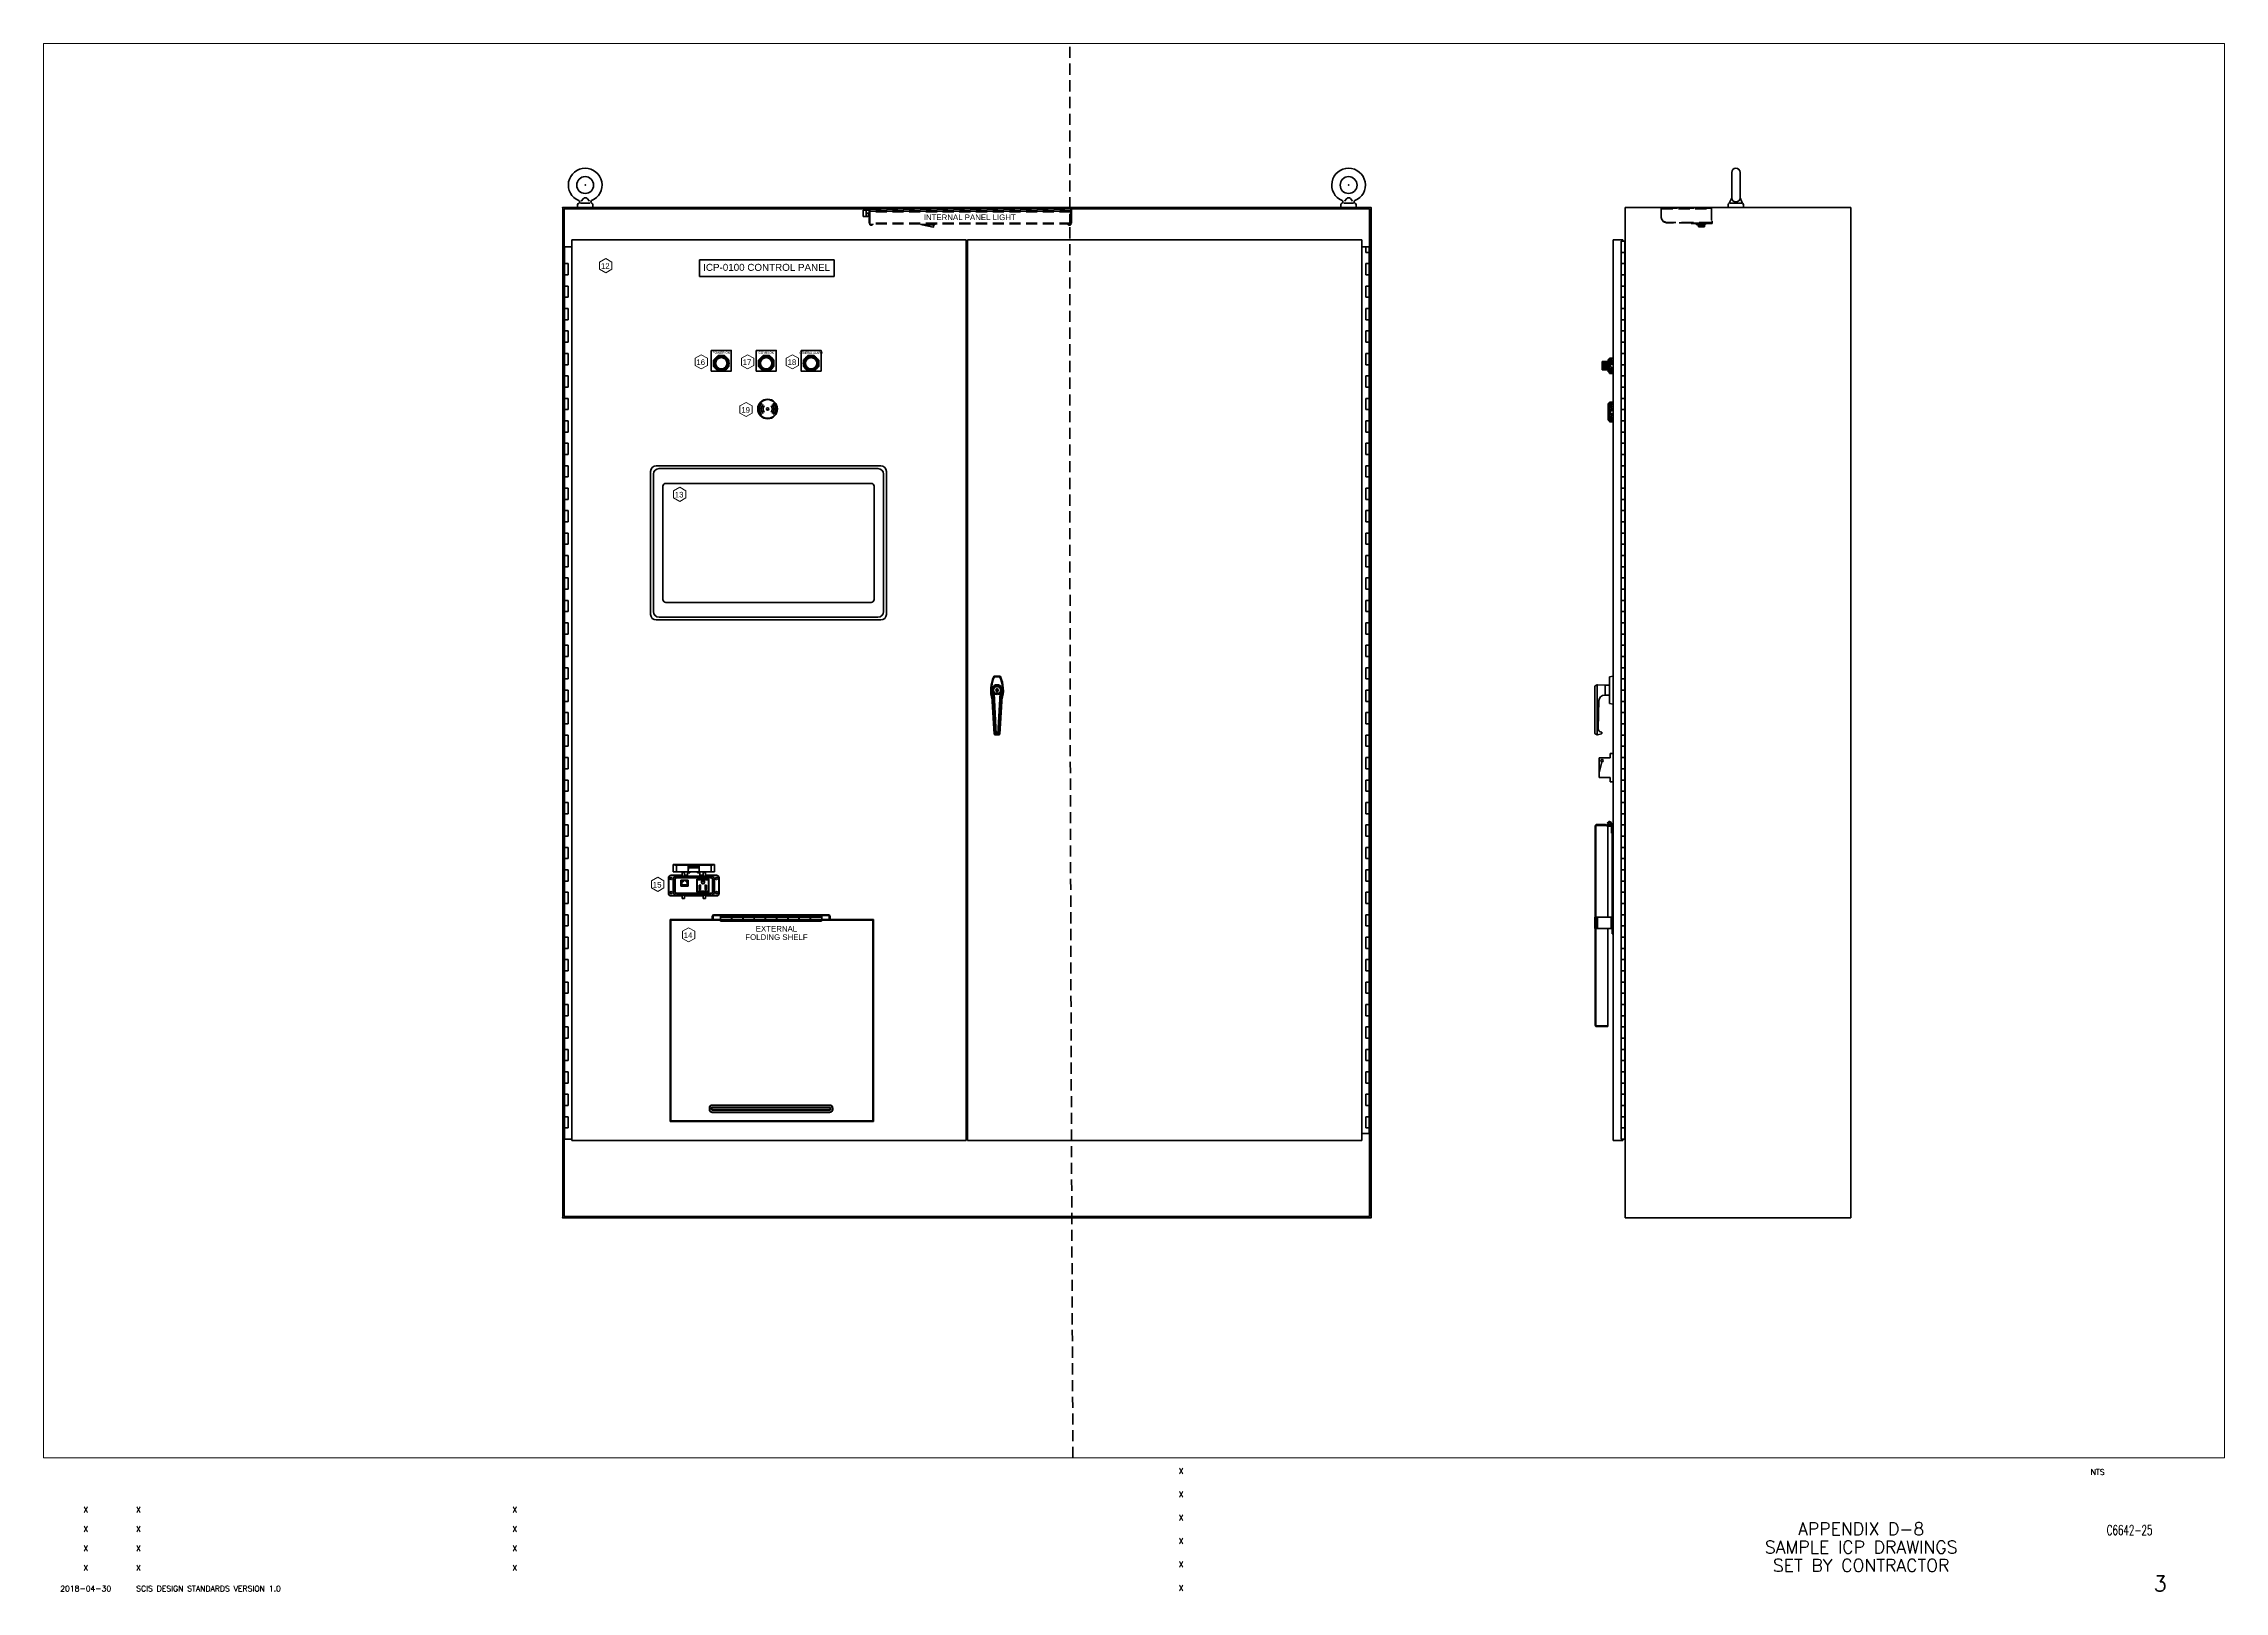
# Paper-space layout '03-Sample ICP External Panel Layout' of a CAD drawing. Extents: x 44 to 821, y 22 to 574.
# The model-space entities are those that its viewports show. They can reach past a viewport. Long polylines and large blocks are cut down to what shows.
import ezdxf
from ezdxf.enums import TextEntityAlignment as Align

# ---------------------------------------------------------------- set-up
doc = ezdxf.new("R2010")
doc.units = 0
doc.linetypes.add('HIDDEN2', pattern=[4.762499999999999, 3.175, -1.5875])
doc.layers.add('BOR-A1', color=7, linetype='Continuous')
doc.layers.add('G-ANNO-VPRT', color=7, linetype='Continuous', plot=False)
doc.layers.add('N-ANNO-TEXT', color=2, linetype='Continuous', lineweight=18)
doc.layers.add('N-EQPM', color=4, linetype='Continuous', lineweight=35)
doc.styles.add('_CGS_2-5_NOTES', font='arial.ttf', dxfattribs={"height": 2.5})
doc.styles.add('STD2-0', font='simplex.shx', dxfattribs={"height": 2})
doc.styles.add('STD3-5', font='simplex.shx', dxfattribs={"height": 3.5})
doc.styles.add('STD4-5', font='simplex.shx', dxfattribs={"height": 4.5})
doc.styles.add('STD5-5', font='SIMPLEX')

# ---------------------------------------------------------------- blocks, each defined once
blk = doc.blocks.new('CGS A1 TITLE ATT')
at = {"layer": 'BOR-A1', "color": 1}
for tag, p, height, style in [('DATE', (448.467405496891, 64.39999999999992), 2, 'STD2-0'), ('DRAWN', (448.467405496891, 56.07999999999999), 2, 'STD2-0'), ('DESIGNER', (448.467405496891, 47.76), 2, 'STD2-0'), ('CHECKED', (448.467405496891, 39.44), 2, 'STD2-0'), ('FILE', (783.848930072507, 42.54633953325078), 3.5, 'STD3-5'), ('ENGINEER', (448.467405496891, 31.11999999999995), 2, 'STD2-0'), ('AD909', (787.4866343658206, 31.99999999999995), 5.5, 'STD5-5'), ('APPROVED', (448.467405496891, 22.71999999999998), 2, 'STD2-0')]:
    blk.add_attdef(tag, p, '', height=height, dxfattribs=dict(at, style=style))
at = {"layer": 'BOR-A1', "color": 1, "style": 'STD2-0', "flags": 4}
blk.add_attdef('SCALE', (773.3650072214792, 64.00446139690638), '', height=2, dxfattribs=at)
at = {"layer": 'BOR-A1', "color": 1, "style": 'STD4-5'}
for tag, p in [('TITLE-1', (691.5919999999998, 44.74999999999995)), ('TITLE-2', (691.5919999999998, 38.24999999999995)), ('TITLE-3', (691.5919999999998, 31.74999999999995)), ('TITLE-4', (691.5919999999998, 25.24999999999995))]:
    blk.add_attdef(tag, text='', height=4.5, dxfattribs=at).set_placement(p, align=Align.MIDDLE_CENTER)
at = {"layer": 'BOR-A1', "color": 1, "style": 'STD5-5'}
blk.add_attdef('999', text='', height=5.5, dxfattribs=at).set_placement((800.4866343658206, 22.49999999999995), align=Align.RIGHT)
blk = doc.blocks.new('CGS A1 REV ATT')
at = {"layer": 'BOR-A1', "color": 1, "style": 'STD2-0'}
for tag, p in [('R5-DATE', (58.99200000000008, 50.62492902039583)), ('R5-BY', (211.8654147495973, 50.62492902039583)), ('R4-DATE', (58.99200000000008, 43.70492902039582)), ('R4-BY', (211.8654147495973, 43.70492902039582)), ('R3-DATE', (58.99200000000008, 36.78492902039586)), ('R2-DATE', (58.99200000000008, 29.86492902039584)), ('R3-BY', (211.8654147495973, 36.78492902039586)), ('R2-BY', (211.8654147495973, 29.86492902039584)), ('R1-DATE', (58.99200000000008, 22.46492902039581)), ('R1-BY', (211.8654147495973, 22.46492902039581))]:
    blk.add_attdef(tag, text='', height=2, dxfattribs=at).set_placement(p, align=Align.CENTER)
for tag, p in [('R5-DESC', (76.99200000000008, 50.62492902039584)), ('R4-DESC', (76.99200000000008, 43.70492902039582)), ('R3-DESC', (76.99200000000008, 36.78492902039586)), ('R2-DESC', (76.99200000000008, 29.86492902039585)), ('R1-DESC', (76.99200000000008, 22.46492902039581))]:
    blk.add_attdef(tag, p, '', height=2, dxfattribs=at)
blk = doc.blocks.new('A907220FSD-Door')
for p, q in [((35.77812056490698, 80.24999991017799), (0.6521205649069906, 80.24999991017799)), ((0.6521205649069763, -8.982200938589813e-08), (0.6521205649069906, 80.24999991017799)), ((35.77812056490698, 80.24999991017799), (35.77812056490698, -8.982202359675284e-08)), ((71.02812056490698, 80.24999991017799), (35.90212056490698, 80.24999991017799)), ((35.90212056490698, 80.24999991017799), (35.90212056490698, -8.982202359675284e-08)), ((71.028120564907, -8.982200938589813e-08), (71.02812056490698, 80.24999991017799)), ((-1.313225688193143e-07, 79.62499991017796), (-1.313225688193143e-07, 0.1249999101779906)), ((-1.313225688193143e-07, 79.62499991017796), (-1.313225688193143e-07, 79.12499991017796)), ((0.6521205649069906, 79.62499991017796), (-1.313225688193143e-07, 79.62499991017796)), ((0.3129998686774194, 79.62499991017799), (-1.313225688193143e-07, 79.62499991017799)), ((0.3129998686774194, 78.12499991017799), (-1.313225688193143e-07, 78.12499991017799)), ((0.3129998686774194, 78.12499991017796), (0.3129998686774194, 77.12499991017796)), ((71.02812056490698, 79.62499991017799), (71.68024126113654, 79.62499991017799)), ((71.36724126113656, 79.62499991017799), (71.68024126113654, 79.62499991017799)), ((71.36724126113656, 79.62499991017799), (71.36724126113656, 79.12499991017796)), ((71.36724126113656, 79.12499991017799), (71.68024126113654, 79.12499991017799)), ((71.36724126113656, 78.12499991017799), (71.68024126113654, 78.12499991017799)), ((71.36724126113656, 78.12499991017796), (71.36724126113656, 77.12499991017796)), ((71.68024126113654, 79.62499991017799), (71.68024126113654, 0.6249999101779906)), ((0.3129998686774194, 77.12499991017799), (-1.313225688193143e-07, 77.12499991017799)), ((0.3129998686774194, 76.12499991017799), (-1.313225688193143e-07, 76.12499991017799)), ((0.3129998686774194, 76.12499991017796), (0.3129998686774194, 75.12499991017796)), ((71.36724126113656, 77.12499991017799), (71.68024126113654, 77.12499991017799)), ((71.36724126113656, 76.12499991017799), (71.68024126113654, 76.12499991017799)), ((71.36724126113656, 76.12499991017796), (71.36724126113656, 75.12499991017796)), ((0.3129998686774194, 75.12499991017799), (-1.313225688193143e-07, 75.12499991017799)), ((0.3129998686774194, 74.12499991017799), (-1.313225688193143e-07, 74.12499991017799)), ((0.3129998686774194, 74.12499991017796), (0.3129998686774194, 73.12499991017796)), ((71.36724126113656, 75.12499991017799), (71.68024126113654, 75.12499991017799)), ((71.36724126113656, 74.12499991017799), (71.68024126113654, 74.12499991017799)), ((71.36724126113656, 74.12499991017796), (71.36724126113656, 73.12499991017796)), ((0.3129998686774194, 73.12499991017799), (-1.313225688193143e-07, 73.12499991017799)), ((0.3129998686774194, 72.12499991017799), (-1.313225688193143e-07, 72.12499991017799)), ((0.3129998686774194, 72.12499991017796), (0.3129998686774194, 71.12499991017796)), ((71.36724126113656, 73.12499991017799), (71.68024126113654, 73.12499991017799)), ((71.36724126113656, 72.12499991017799), (71.68024126113654, 72.12499991017799)), ((71.36724126113656, 72.12499991017796), (71.36724126113656, 71.12499991017796)), ((0.3129998686774194, 71.12499991017799), (-1.313225688193143e-07, 71.12499991017799)), ((0.3129998686774194, 70.12499991017799), (-1.313225688193143e-07, 70.12499991017799)), ((0.3129998686774194, 70.12499991017796), (0.3129998686774194, 69.12499991017796)), ((71.36724126113656, 71.12499991017799), (71.68024126113654, 71.12499991017799)), ((71.36724126113656, 70.12499991017799), (71.68024126113654, 70.12499991017799)), ((71.36724126113656, 70.12499991017796), (71.36724126113656, 69.12499991017796)), ((0.3129998686774194, 69.12499991017799), (-1.313225688193143e-07, 69.12499991017799)), ((0.3129998686774194, 68.12499991017799), (-1.313225688193143e-07, 68.12499991017799)), ((0.3129998686774194, 68.12499991017796), (0.3129998686774194, 67.12499991017796)), ((71.36724126113656, 69.12499991017799), (71.68024126113654, 69.12499991017799)), ((71.36724126113656, 68.12499991017799), (71.68024126113654, 68.12499991017799)), ((71.36724126113656, 68.12499991017796), (71.36724126113656, 67.12499991017796)), ((0.3129998686774194, 67.12499991017799), (-1.313225688193143e-07, 67.12499991017799)), ((0.3129998686774194, 66.12499991017799), (-1.313225688193143e-07, 66.12499991017799)), ((0.3129998686774194, 66.12499991017796), (0.3129998686774194, 65.12499991017796)), ((71.36724126113656, 67.12499991017799), (71.68024126113654, 67.12499991017799)), ((71.36724126113656, 66.12499991017799), (71.68024126113654, 66.12499991017799)), ((71.36724126113656, 66.12499991017796), (71.36724126113656, 65.12499991017796)), ((0.3129998686774194, 65.12499991017799), (-1.313225688193143e-07, 65.12499991017799)), ((0.3129998686774194, 64.12499991017799), (-1.313225688193143e-07, 64.12499991017799)), ((0.3129998686774194, 64.12499991017796), (0.3129998686774194, 63.12499991017796)), ((71.36724126113656, 65.12499991017799), (71.68024126113654, 65.12499991017799)), ((71.36724126113656, 64.12499991017799), (71.68024126113654, 64.12499991017799)), ((71.36724126113656, 64.12499991017796), (71.36724126113656, 63.12499991017796)), ((0.3129998686774194, 63.12499991017799), (-1.313225688193143e-07, 63.12499991017799)), ((71.36724126113656, 63.12499991017799), (71.68024126113654, 63.12499991017799)), ((0.3129998686774194, 62.12499991017799), (-1.313225688193143e-07, 62.12499991017799)), ((0.3129998686774194, 61.12499991017799), (-1.313225688193143e-07, 61.12499991017799)), ((0.3129998686774194, 62.12499991017796), (0.3129998686774194, 61.12499991017796)), ((71.36724126113656, 62.12499991017799), (71.68024126113654, 62.12499991017799)), ((71.36724126113656, 62.12499991017796), (71.36724126113656, 61.12499991017796)), ((71.36724126113656, 61.12499991017799), (71.68024126113654, 61.12499991017799)), ((0.3129998686774194, 60.12499991017799), (-1.313225688193143e-07, 60.12499991017799)), ((0.3129998686774194, 59.12499991017799), (-1.313225688193143e-07, 59.12499991017799)), ((0.3129998686774194, 60.12499991017798), (0.3129998686774194, 59.12499991017798)), ((71.36724126113656, 60.12499991017799), (71.68024126113654, 60.12499991017799)), ((71.36724126113656, 60.12499991017798), (71.36724126113656, 59.12499991017798)), ((71.36724126113656, 59.12499991017799), (71.68024126113654, 59.12499991017799)), ((0.3129998686774194, 58.12499991017799), (-1.313225688193143e-07, 58.12499991017799)), ((-1.313225688193143e-07, 57.12499991017798), (-1.313225688193143e-07, 56.12499991017798)), ((0.3129998686774194, 57.12499991017799), (-1.313225688193143e-07, 57.12499991017799)), ((0.3129998686774194, 58.12499991017798), (0.3129998686774194, 57.12499991017798)), ((71.36724126113656, 58.12499991017799), (71.68024126113654, 58.12499991017799)), ((71.36724126113656, 58.12499991017798), (71.36724126113656, 57.12499991017798)), ((71.36724126113656, 57.12499991017799), (71.68024126113654, 57.12499991017799)), ((0.3129998686774194, 56.12499991017799), (-1.313225688193143e-07, 56.12499991017799)), ((0.3129998686774194, 55.12499991017799), (-1.313225688193143e-07, 55.12499991017799)), ((-1.313225688193143e-07, 55.12499991017798), (-1.313225688193143e-07, 54.12499991017798)), ((0.3129998686774194, 56.12499991017798), (0.3129998686774194, 55.12499991017798)), ((71.36724126113656, 56.12499991017798), (71.36724126113656, 55.12499991017798)), ((71.36724126113656, 56.12499991017799), (71.68024126113654, 56.12499991017799)), ((71.36724126113656, 55.12499991017799), (71.68024126113654, 55.12499991017799)), ((0.3129998686774194, 54.12499991017799), (-1.313225688193143e-07, 54.12499991017799)), ((0.3129998686774194, 53.12499991017799), (-1.313225688193143e-07, 53.12499991017799)), ((-1.313225688193143e-07, 53.12499991017798), (-1.313225688193143e-07, 52.12499991017798)), ((0.3129998686774194, 54.12499991017798), (0.3129998686774194, 53.12499991017798)), ((71.36724126113656, 54.12499991017798), (71.36724126113656, 53.12499991017798)), ((71.36724126113656, 54.12499991017799), (71.68024126113654, 54.12499991017799)), ((71.36724126113656, 53.12499991017799), (71.68024126113654, 53.12499991017799)), ((0.3129998686774194, 52.12499991017799), (-1.313225688193143e-07, 52.12499991017799)), ((-1.313225688193143e-07, 51.12499991017798), (-1.313225688193143e-07, 50.12499991017798)), ((0.3129998686774194, 51.12499991017799), (-1.313225688193143e-07, 51.12499991017799)), ((-1.313225688193143e-07, 51.12499991017798), (-1.313225688193143e-07, 50.12499991017798)), ((0.3129998686774194, 52.12499991017798), (0.3129998686774194, 51.12499991017798)), ((71.36724126113656, 52.12499991017799), (71.68024126113654, 52.12499991017799)), ((71.36724126113656, 52.12499991017798), (71.36724126113656, 51.12499991017798)), ((71.36724126113656, 51.12499991017799), (71.68024126113654, 51.12499991017799)), ((0.3129998686774194, 50.12499991017799), (-1.313225688193143e-07, 50.12499991017799)), ((-1.313225688193143e-07, 49.12499991017798), (-1.313225688193143e-07, 48.12499991017798)), ((0.3129998686774194, 49.12499991017799), (-1.313225688193143e-07, 49.12499991017799)), ((0.3129998686774194, 50.12499991017798), (0.3129998686774194, 49.12499991017798)), ((71.36724126113656, 50.12499991017799), (71.68024126113654, 50.12499991017799)), ((71.36724126113656, 50.12499991017798), (71.36724126113656, 49.12499991017798)), ((71.36724126113656, 49.12499991017799), (71.68024126113654, 49.12499991017799)), ((71.68024126113654, 49.12499991017798), (71.68024126113654, 48.12499991017798)), ((0.3129998686774194, 48.12499991017799), (-1.313225688193143e-07, 48.12499991017799)), ((-1.313225688193143e-07, 47.12499991017798), (-1.313225688193143e-07, 46.12499991017798)), ((0.3129998686774194, 47.12499991017799), (-1.313225688193143e-07, 47.12499991017799)), ((0.3129998686774194, 48.12499991017798), (0.3129998686774194, 47.12499991017798)), ((71.36724126113656, 48.12499991017799), (71.68024126113654, 48.12499991017799)), ((71.36724126113656, 48.12499991017798), (71.36724126113656, 47.12499991017798)), ((71.36724126113656, 47.12499991017799), (71.68024126113654, 47.12499991017799)), ((71.68024126113654, 47.12499991017798), (71.68024126113654, 46.12499991017798)), ((0.3129998686774194, 46.12499991017799), (-1.313225688193143e-07, 46.12499991017799)), ((0.3129998686774194, 45.12499991017799), (-1.313225688193143e-07, 45.12499991017799)), ((0.3129998686774194, 46.12499991017798), (0.3129998686774194, 45.12499991017798)), ((71.36724126113656, 46.12499991017799), (71.68024126113654, 46.12499991017799)), ((71.36724126113656, 46.12499991017798), (71.36724126113656, 45.12499991017798)), ((71.36724126113656, 45.12499991017799), (71.68024126113654, 45.12499991017799)), ((0.3129998686774194, 44.12499991017799), (-1.313225688193143e-07, 44.12499991017799)), ((0.3129998686774194, 43.12499991017799), (-1.313225688193143e-07, 43.12499991017799)), ((0.3129998686774194, 44.12499991017798), (0.3129998686774194, 43.12499991017798)), ((71.36724126113656, 44.12499991017799), (71.68024126113654, 44.12499991017799)), ((71.36724126113656, 44.12499991017798), (71.36724126113656, 43.12499991017798)), ((71.36724126113656, 43.12499991017799), (71.68024126113654, 43.12499991017799)), ((0.3129998686774194, 42.12499991017799), (-1.313225688193143e-07, 42.12499991017799)), ((0.3129998686774194, 41.12499991017799), (-1.313225688193143e-07, 41.12499991017799)), ((0.3129998686774194, 42.12499991017798), (0.3129998686774194, 41.12499991017798)), ((38.52712056490698, 41.37499991017798), (38.28594573149115, 41.37499991017798)), ((38.52712056490698, 41.31249991017798), (38.32639175607592, 41.31249991017798)), ((38.52712056490698, 41.37499991017798), (38.76829539832281, 41.37499991017798)), ((38.52712056490698, 41.31249991017798), (38.72784937373804, 41.31249991017798)), ((71.36724126113656, 42.12499991017799), (71.68024126113654, 42.12499991017799)), ((71.36724126113656, 42.12499991017798), (71.36724126113656, 41.12499991017798)), ((71.36724126113656, 41.12499991017799), (71.68024126113654, 41.12499991017799)), ((0.3129998686774194, 40.12499991017799), (-1.313225688193143e-07, 40.12499991017799)), ((0.3129998686774194, 39.12499991017799), (-1.313225688193143e-07, 39.12499991017799)), ((0.3129998686774194, 40.12499991017798), (0.3129998686774194, 39.12499991017799)), ((38.04354583221657, 40.09507119648379), (38.28349134999542, 36.21813913699761)), ((38.15283671607538, 40.10183527109579), (38.39247568833559, 36.22985623661269)), ((38.25781164111859, 39.86404454317446), (38.45654504734395, 36.20066851873659)), ((38.48012056490698, 40.27799991017798), (38.57412056490698, 40.27799991017798)), ((38.48012056490698, 40.27799991017798), (38.48012056490698, 39.90999991017797)), ((38.48012056490698, 39.90999991017797), (38.57412056490698, 39.90999991017797)), ((38.57412056490698, 40.27799991017798), (38.57412056490698, 39.90999991017797)), ((38.79642948869538, 39.86404454317447), (38.59769608247001, 36.20066851873659)), ((38.90140441373858, 40.10183527109579), (38.66176544147837, 36.22985623661269)), ((39.01069529759739, 40.09507119648379), (38.77074977981854, 36.21813913699761)), ((71.36724126113656, 40.12499991017799), (71.68024126113654, 40.12499991017799)), ((71.36724126113656, 40.12499991017798), (71.36724126113656, 39.12499991017799)), ((71.36724126113656, 39.12499991017799), (71.68024126113654, 39.12499991017799)), ((0.3129998686774194, 38.12499991017799), (-1.313225688193143e-07, 38.12499991017799)), ((0.3129998686774194, 37.12499991017799), (-1.313225688193143e-07, 37.12499991017799)), ((0.3129998686774194, 38.12499991017799), (0.3129998686774194, 37.12499991017799)), ((71.36724126113656, 38.12499991017799), (71.68024126113654, 38.12499991017799)), ((71.36724126113656, 38.12499991017799), (71.36724126113656, 37.12499991017799)), ((71.36724126113656, 37.12499991017799), (71.68024126113654, 37.12499991017799)), ((0.3129998686774194, 36.12499991017799), (-1.313225688193143e-07, 36.12499991017799)), ((0.3129998686774194, 35.12499991017799), (-1.313225688193143e-07, 35.12499991017799)), ((0.3129998686774194, 36.12499991017799), (0.3129998686774194, 35.12499991017799)), ((38.34587199146735, 36.15949991017797), (38.70836913834661, 36.15949991017797)), ((71.36724126113656, 36.12499991017799), (71.68024126113654, 36.12499991017799)), ((71.36724126113656, 36.12499991017799), (71.36724126113656, 35.12499991017799)), ((71.36724126113656, 35.12499991017799), (71.68024126113654, 35.12499991017799)), ((0.3129998686774194, 34.12499991017799), (-1.313225688193143e-07, 34.12499991017799)), ((0.3129998686774194, 33.12499991017799), (-1.313225688193143e-07, 33.12499991017799)), ((0.3129998686774194, 34.12499991017798), (0.3129998686774194, 33.12499991017798)), ((71.36724126113656, 34.12499991017799), (71.68024126113654, 34.12499991017799)), ((71.36724126113656, 34.12499991017798), (71.36724126113656, 33.12499991017798)), ((71.36724126113656, 33.12499991017799), (71.68024126113654, 33.12499991017799)), ((0.3129998686774194, 32.12499991017799), (-1.313225688193143e-07, 32.12499991017799)), ((0.3129998686774194, 31.12499991017799), (-1.313225688193143e-07, 31.12499991017799)), ((0.3129998686774194, 32.12499991017798), (0.3129998686774336, 31.12499991017798)), ((71.36724126113656, 32.12499991017799), (71.68024126113654, 32.12499991017799)), ((71.36724126113656, 32.12499991017798), (71.36724126113654, 31.12499991017798)), ((71.36724126113656, 31.12499991017799), (71.68024126113654, 31.12499991017799)), ((0.3129998686774194, 30.12499991017799), (-1.313225688193143e-07, 30.12499991017799)), ((0.3129998686774336, 30.12499991017798), (0.3129998686774336, 29.12499991017798)), ((71.36724126113656, 30.12499991017799), (71.68024126113654, 30.12499991017799)), ((71.36724126113654, 30.12499991017798), (71.36724126113654, 29.12499991017798)), ((0.3129998686774194, 29.12499991017799), (-1.313225688193143e-07, 29.12499991017799)), ((0.3129998686774194, 28.12499991017799), (-1.313225688193143e-07, 28.12499991017799)), ((0.3129998686774336, 28.12499991017798), (0.3129998686774336, 27.12499991017798)), ((71.36724126113656, 29.12499991017799), (71.68024126113654, 29.12499991017799)), ((71.36724126113654, 28.12499991017798), (71.36724126113654, 27.12499991017798)), ((71.36724126113656, 28.12499991017799), (71.68024126113654, 28.12499991017799)), ((0.3129998686774194, 27.12499991017799), (-1.313225688193143e-07, 27.12499991017799)), ((0.3129998686774194, 26.12499991017799), (-1.313225688193143e-07, 26.12499991017799)), ((0.3129998686774336, 26.12499991017798), (0.3129998686774336, 25.12499991017798)), ((71.36724126113656, 27.12499991017799), (71.68024126113654, 27.12499991017799)), ((71.36724126113654, 26.12499991017798), (71.36724126113654, 25.12499991017798)), ((71.36724126113656, 26.12499991017799), (71.68024126113654, 26.12499991017799)), ((0.3129998686774194, 25.12499991017799), (-1.313225688193143e-07, 25.12499991017799)), ((0.3129998686774194, 24.12499991017799), (-1.313225688193143e-07, 24.12499991017799)), ((0.3129998686774336, 24.12499991017798), (0.3129998686774336, 23.12499991017798)), ((71.36724126113656, 25.12499991017799), (71.68024126113654, 25.12499991017799)), ((71.36724126113656, 24.12499991017799), (71.68024126113654, 24.12499991017799)), ((71.36724126113654, 24.12499991017798), (71.36724126113654, 23.12499991017798)), ((71.36724126113656, 24.12499991017799), (71.68024126113654, 24.12499991017799)), ((71.36724126113654, 24.12499991017798), (71.36724126113654, 23.12499991017798)), ((0.3129998686774194, 23.12499991017799), (-1.313225688193143e-07, 23.12499991017799)), ((0.3129998686774194, 22.12499991017799), (-1.313225688193143e-07, 22.12499991017799)), ((0.3129998686774336, 22.12499991017798), (0.3129998686774336, 21.12499991017798)), ((71.36724126113656, 23.12499991017799), (71.68024126113654, 23.12499991017799)), ((71.36724126113656, 23.12499991017799), (71.68024126113654, 23.12499991017799)), ((71.36724126113654, 22.12499991017798), (71.36724126113654, 21.12499991017798)), ((71.36724126113656, 22.12499991017799), (71.68024126113654, 22.12499991017799)), ((0.3129998686774194, 21.12499991017799), (-1.313225688193143e-07, 21.12499991017799)), ((0.3129998686774194, 20.12499991017799), (-1.313225688193143e-07, 20.12499991017799)), ((0.3129998686774336, 20.12499991017798), (0.3129998686774336, 19.12499991017798)), ((71.36724126113656, 21.12499991017799), (71.68024126113654, 21.12499991017799)), ((71.36724126113656, 20.12499991017799), (71.68024126113654, 20.12499991017799)), ((71.36724126113654, 20.12499991017798), (71.36724126113654, 19.12499991017798)), ((0.3129998686774194, 19.12499991017799), (-1.313225688193143e-07, 19.12499991017799)), ((0.3129998686774194, 18.12499991017799), (-1.313225688193143e-07, 18.12499991017799)), ((0.3129998686774336, 18.12499991017798), (0.3129998686774336, 17.12499991017798)), ((71.36724126113656, 19.12499991017799), (71.68024126113654, 19.12499991017799)), ((71.36724126113656, 18.12499991017799), (71.68024126113654, 18.12499991017799)), ((71.36724126113654, 18.12499991017799), (71.36724126113654, 17.12499991017799)), ((0.3129998686774194, 17.12499991017799), (-1.313225688193143e-07, 17.12499991017799)), ((0.3129998686774194, 16.12499991017799), (-1.313225688193143e-07, 16.12499991017799)), ((0.3129998686774336, 16.12499991017798), (0.3129998686774336, 15.12499991017798)), ((71.36724126113656, 17.12499991017799), (71.68024126113654, 17.12499991017799)), ((71.36724126113654, 16.12499991017799), (71.36724126113654, 15.12499991017799)), ((71.36724126113656, 16.12499991017799), (71.68024126113654, 16.12499991017799)), ((0.3129998686774194, 15.12499991017799), (-1.313225688193143e-07, 15.12499991017799)), ((0.3129998686774194, 14.12499991017799), (-1.313225688193143e-07, 14.12499991017799)), ((0.3129998686774336, 14.12499991017798), (0.3129998686774336, 13.12499991017798)), ((71.36724126113656, 15.12499991017799), (71.68024126113654, 15.12499991017799)), ((71.36724126113654, 14.12499991017799), (71.36724126113654, 13.12499991017799)), ((71.36724126113656, 14.12499991017799), (71.68024126113654, 14.12499991017799)), ((0.3129998686774194, 13.12499991017799), (-1.313225688193143e-07, 13.12499991017799)), ((0.3129998686774194, 12.12499991017799), (-1.313225688193143e-07, 12.12499991017799)), ((0.3129998686774336, 12.12499991017798), (0.3129998686774336, 11.12499991017798)), ((71.36724126113656, 13.12499991017799), (71.68024126113654, 13.12499991017799)), ((71.36724126113654, 12.12499991017799), (71.36724126113654, 11.12499991017799)), ((71.36724126113656, 12.12499991017799), (71.68024126113654, 12.12499991017799)), ((0.3129998686774194, 11.12499991017799), (-1.313225688193143e-07, 11.12499991017799)), ((0.3129998686774194, 10.12499991017799), (-1.313225688193143e-07, 10.12499991017799)), ((0.3129998686774336, 10.12499991017798), (0.3129998686774336, 9.124999910177976)), ((71.36724126113656, 11.12499991017799), (71.68024126113654, 11.12499991017799)), ((71.36724126113656, 10.12499991017799), (71.68024126113654, 10.12499991017799)), ((71.36724126113654, 10.12499991017799), (71.36724126113654, 9.12499991017799)), ((0.3129998686774194, 9.12499991017799), (-1.313225688193143e-07, 9.12499991017799)), ((0.3129998686774194, 8.12499991017799), (-1.313225688193143e-07, 8.12499991017799)), ((0.3129998686774336, 8.124999910177976), (0.3129998686774336, 7.124999910177976)), ((71.36724126113656, 9.12499991017799), (71.68024126113654, 9.12499991017799)), ((71.36724126113656, 8.12499991017799), (71.68024126113654, 8.12499991017799)), ((71.36724126113654, 8.12499991017799), (71.36724126113654, 7.124999910177991)), ((0.3129998686774194, 7.124999910177991), (-1.313225688193143e-07, 7.124999910177991)), ((0.3129998686774194, 6.124999910177991), (-1.313225688193143e-07, 6.124999910177991)), ((0.3129998686774336, 6.124999910177976), (0.3129998686774336, 5.124999910177976)), ((71.36724126113656, 7.124999910177991), (71.68024126113654, 7.124999910177991)), ((71.36724126113656, 6.124999910177991), (71.68024126113654, 6.124999910177991)), ((71.36724126113654, 6.124999910177991), (71.36724126113654, 5.124999910177991)), ((0.3129998686774194, 5.124999910177991), (-1.313225688193143e-07, 5.124999910177991)), ((0.3129998686774194, 4.124999910177991), (-1.313225688193143e-07, 4.124999910177991)), ((0.3129998686774336, 4.124999910177976), (0.3129998686774336, 3.124999910177976)), ((71.36724126113656, 5.124999910177991), (71.68024126113654, 5.124999910177991)), ((71.36724126113656, 4.124999910177991), (71.68024126113654, 4.124999910177991)), ((71.36724126113656, 4.124999910177991), (71.36724126113656, 3.124999910177991)), ((0.3129998686774194, 3.124999910177991), (-1.313225688193143e-07, 3.124999910177991)), ((0.3129998686774194, 2.124999910177991), (-1.313225688193143e-07, 2.124999910177991)), ((0.3129998686774336, 2.124999910177976), (0.3129998686774336, 1.124999910177976)), ((71.36724126113656, 3.124999910177991), (71.68024126113654, 3.124999910177991)), ((71.36724126113656, 2.124999910177991), (71.68024126113654, 2.124999910177991)), ((71.36724126113656, 2.124999910177991), (71.36724126113656, 1.124999910177991)), ((0.3129998686774194, 1.124999910177991), (-1.313225688193143e-07, 1.124999910177991)), ((0.6521205649069763, 0.1249999101779906), (-1.313225688193143e-07, 0.1249999101779906)), ((71.028120564907, 0.6249999101779906), (71.68024126113654, 0.6249999101779906)), ((71.36724126113656, 1.124999910177991), (71.68024126113654, 1.124999910177991)), ((0.6521205649069906, -8.982204519059067e-08), (35.77812056490698, -8.982202359675284e-08)), ((35.90212056490698, -8.982202359675284e-08), (71.028120564907, -8.982200200291501e-08))]:
    blk.add_line(p, q)
blk.add_circle((38.52712056490698, 40.12499991017798), 0.32)
for centre, radius, start, end in [((40.88068139972047, 40.12499991017798), 2.916060834813496, 155.4084479141244, 197.2025199259122), ((40.88068139972047, 40.12499991017798), 2.853560834813496, 156.2296007019112, 190.3281972220146), ((38.28594573149115, 41.31249991017798), 0.0625, 90, 155.4084479142274), ((38.32639175607592, 41.24999991017798), 0.0625, 90, 156.22960070196), ((38.72784937373804, 41.24999991017798), 0.0625, 23.77039929804094, 90), ((38.76829539832281, 41.31249991017798), 0.0625, 24.59155208577172, 90), ((36.17355973009349, 40.12499991017798), 2.853560834813496, 349.6718027779855, 23.77039929808886), ((36.17355973009349, 40.12499991017798), 2.916060834813496, 342.7974800740878, 24.59155208587557), ((38.52712056490698, 40.12499991017798), 0.4845, 356.4584490942804, 183.5415509057196), ((38.52712056490698, 40.12499991017798), 0.375, 356.4584490942804, 183.5415509057196), ((38.52712056490698, 40.12499991017798), 0.375, 224.0974614588174, 315.9025385411825), ((38.52712056490698, 40.12499991017798), 0.109, 115.5432732123825, 244.4567267876175), ((38.52712056490698, 40.12499991017798), 0.109, 295.5432732123825, 64.4567267876175), ((38.34587199146735, 36.22199991017797), 0.0625, 183.5415509057196, 270), ((38.52712056490698, 36.44049991017798), 0.25, 237.4130080560163, 302.5869919439837), ((38.70836913834661, 36.22199991017797), 0.0625, 270, 356.4584490942804)]:
    blk.add_arc(centre, radius, start, end)
blk.add_point((38.52712056490698, 40.12499991017798))
blk = doc.blocks.new('A907224FSD-Side')
for p, q in [((172.1689951626033, 86.24999990698285), (172.1689951626033, 83.99999990698285)), ((172.9189951626033, 83.99999990698285), (172.9189951626033, 86.24999990698285)), ((172.1689951626033, 83.99999990698285), (171.9502451626028, 83.50396917741224)), ((172.9189951626033, 83.99999990698285), (173.1315739843833, 83.49745827826928)), ((182.7939951626033, 83.12499990698285), (162.6689951626033, 83.12499990698285)), ((162.6689951626033, 83.12499990698285), (162.6689951626033, -6.875000093017164)), ((171.8564951626033, 83.38293844784337), (171.8564951626033, 83.12499990698285)), ((171.8564951626033, 83.12499990698285), (173.2314951626033, 83.12499990698285)), ((172.0334686118394, 83.49999990698285), (172.5439951626033, 83.49999990698285)), ((173.0545217133671, 83.49999990698285), (172.5439951626033, 83.49999990698285)), ((173.2314951626033, 83.37499990698285), (173.2314951626033, 83.12499990698285)), ((182.7939951626033, -6.875000093017164), (182.7939951626033, 83.12499990698285)), ((162.4808540581483, 80.24999990698285), (161.6058540581483, 80.24999990698285)), ((161.6058540581483, 80.24999990698285), (161.6058540581483, -9.301716374920943e-08)), ((162.3342277837814, 80.12499990698285), (162.3342277837814, 0.1249999069828363)), ((162.3342277837814, 80.12499990698285), (162.4808540581483, 80.12499990698285)), ((162.4808540581483, 80.24999990698285), (162.4808540581483, 80.12499990698285)), ((162.4808540581483, 80.12499990698285), (162.6689951626033, 80.12499990698285)), ((162.6472277837814, 80.12499990698285), (162.6472277837814, 0.1249999069828363)), ((162.3342277837814, 79.12499990698282), (162.6689951626033, 79.12499990698282)), ((162.3342277837814, 78.12499990698282), (162.6689951626033, 78.12499990698282)), ((162.3342277837814, 77.12499990698282), (162.6689951626033, 77.12499990698282)), ((162.3342277837814, 77.12499990698282), (162.6689951626033, 77.12499990698282)), ((162.3342277837814, 76.12499990698282), (162.6689951626033, 76.12499990698282)), ((162.3342277837814, 76.12499990698282), (162.6689951626033, 76.12499990698282)), ((162.3342277837814, 75.12499990698282), (162.6689951626033, 75.12499990698282)), ((162.3342277837814, 75.12499990698282), (162.6689951626033, 75.12499990698282)), ((162.3342277837814, 74.12499990698282), (162.6689951626033, 74.12499990698282)), ((162.3342277837814, 74.12499990698282), (162.6689951626033, 74.12499990698282)), ((162.3342277837814, 73.12499990698282), (162.6689951626033, 73.12499990698282)), ((162.3342277837814, 73.12499990698282), (162.6689951626033, 73.12499990698282)), ((162.3342277837814, 72.12499990698282), (162.6689951626033, 72.12499990698282)), ((162.3342277837814, 72.12499990698282), (162.6689951626033, 72.12499990698282)), ((162.3342277837814, 71.12499990698282), (162.6689951626033, 71.12499990698282)), ((162.3342277837814, 71.12499990698282), (162.6689951626033, 71.12499990698282)), ((162.3342277837814, 70.12499990698282), (162.6689951626033, 70.12499990698282)), ((162.3342277837814, 70.12499990698282), (162.6689951626033, 70.12499990698282)), ((162.3342277837814, 69.12499990698282), (162.6689951626033, 69.12499990698282)), ((162.3342277837814, 69.12499990698282), (162.6689951626033, 69.12499990698282)), ((162.3342277837814, 68.12499990698282), (162.6689951626033, 68.12499990698282)), ((162.3342277837814, 68.12499990698282), (162.6689951626033, 68.12499990698282)), ((162.3342277837814, 67.12499990698282), (162.6689951626033, 67.12499990698282)), ((162.3342277837814, 67.12499990698282), (162.6689951626033, 67.12499990698282)), ((162.3342277837814, 66.12499990698282), (162.6689951626033, 66.12499990698282)), ((162.3342277837814, 66.12499990698282), (162.6689951626033, 66.12499990698282)), ((162.3342277837814, 65.12499990698282), (162.6689951626033, 65.12499990698282)), ((162.3342277837814, 65.12499990698282), (162.6689951626033, 65.12499990698282)), ((162.3342277837814, 64.12499990698282), (162.6689951626033, 64.12499990698282)), ((162.3342277837814, 64.12499990698282), (162.6689951626033, 64.12499990698282)), ((162.3342277837814, 63.12499990698282), (162.6689951626033, 63.12499990698282)), ((162.3342277837814, 63.12499990698282), (162.6689951626033, 63.12499990698282)), ((162.3342277837814, 62.12499990698282), (162.6689951626033, 62.12499990698282)), ((162.3342277837814, 62.12499990698282), (162.6689951626033, 62.12499990698282)), ((162.3342277837814, 61.12499990698282), (162.6689951626033, 61.12499990698282)), ((162.3342277837814, 61.12499990698282), (162.6689951626033, 61.12499990698282)), ((162.3342277837814, 60.12499990698284), (162.6689951626033, 60.12499990698284)), ((162.3342277837814, 60.12499990698282), (162.6689951626033, 60.12499990698282)), ((162.3342277837814, 59.12499990698284), (162.6689951626033, 59.12499990698284)), ((162.3342277837814, 59.12499990698282), (162.6689951626033, 59.12499990698282)), ((162.3342277837814, 58.12499990698284), (162.6689951626033, 58.12499990698284)), ((162.3342277837814, 58.12499990698282), (162.6689951626033, 58.12499990698282)), ((162.3342277837814, 57.12499990698282), (162.6689951626033, 57.12499990698282)), ((162.3342277837814, 57.12499990698284), (162.6689951626033, 57.12499990698284)), ((162.3342277837814, 56.12499990698282), (162.6689951626033, 56.12499990698282)), ((162.3342277837814, 56.12499990698284), (162.6689951626033, 56.12499990698284)), ((162.3342277837814, 55.12499990698282), (162.6689951626033, 55.12499990698282)), ((162.3342277837814, 55.12499990698284), (162.6689951626033, 55.12499990698284)), ((162.3342277837814, 54.12499990698282), (162.6689951626033, 54.12499990698282)), ((162.3342277837814, 54.12499990698284), (162.6689951626033, 54.12499990698284)), ((162.3342277837814, 53.12499990698284), (162.6689951626033, 53.12499990698284)), ((162.3342277837814, 53.12499990698282), (162.6689951626033, 53.12499990698282)), ((162.3342277837814, 52.12499990698284), (162.6689951626033, 52.12499990698284)), ((162.3342277837814, 52.12499990698282), (162.6689951626033, 52.12499990698282)), ((162.3342277837814, 51.12499990698284), (162.6689951626033, 51.12499990698284)), ((162.3342277837814, 51.12499990698282), (162.6689951626033, 51.12499990698282)), ((162.3342277837814, 50.12499990698284), (162.6689951626033, 50.12499990698284)), ((162.3342277837814, 49.12499990698284), (162.6689951626033, 49.12499990698284)), ((162.3342277837814, 48.12499990698284), (162.6689951626033, 48.12499990698284)), ((162.3342277837814, 47.12499990698284), (162.6689951626033, 47.12499990698284)), ((162.3342277837814, 46.12499990698284), (162.6689951626033, 46.12499990698284)), ((162.3342277837814, 45.12499990698284), (162.6689951626033, 45.12499990698284)), ((162.3342277837814, 44.12499990698284), (162.6689951626033, 44.12499990698284)), ((162.3342277837814, 43.12499990698284), (162.6689951626033, 43.12499990698284)), ((161.6058540581483, 41.37499990698284), (161.2938540581483, 41.31249990698284)), ((161.2938540581483, 41.31249990698284), (161.2938540581483, 38.93749990698284)), ((162.3342277837814, 42.12499990698284), (162.6689951626033, 42.12499990698284)), ((162.3342277837814, 41.12499990698284), (162.6689951626033, 41.12499990698284)), ((159.9808540581483, 40.48088009866196), (159.9808540581483, 36.27069577177508)), ((160.1912828637277, 40.60569694464772), (159.9979396310249, 40.5085818805149)), ((160.1988540581483, 40.60833924621937), (160.1988540581483, 36.16101767162547)), ((160.207307046853, 40.60892328801459), (160.8878540581483, 40.56249990698284)), ((160.3420069797067, 39.20174734144005), (160.2710015024289, 36.71089030608414)), ((160.8878540581483, 39.68749990698284), (160.8418039490967, 39.68749990698284)), ((160.8878540581483, 40.56249990698284), (160.8878540581483, 39.68749990698284)), ((160.8878540581483, 40.56249990698284), (161.2938540581483, 40.56249990698284)), ((160.8878540581483, 39.68749990698284), (161.2938540581483, 39.68749990698284)), ((161.6058540581483, 38.87499990698284), (161.2938540581483, 38.93749990698284)), ((162.3342277837814, 40.12499990698284), (162.6689951626033, 40.12499990698284)), ((162.3342277837814, 39.12499990698284), (162.6689951626033, 39.12499990698284)), ((162.3342277837814, 38.12499990698284), (162.6689951626033, 38.12499990698284)), ((162.3342277837814, 37.12499990698284), (162.6689951626033, 37.12499990698284)), ((159.9999682934384, 36.24206486893807), (160.189804394362, 36.16325676282071)), ((160.2084189394455, 36.16162674176759), (160.5815828385219, 36.24460298959663)), ((160.6058540581483, 36.35909369893403), (160.6058540581483, 36.27486391348674)), ((162.3342277837814, 36.12499990698284), (162.6689951626033, 36.12499990698284)), ((162.3342277837814, 35.12499990698284), (162.6689951626033, 35.12499990698284)), ((162.3342277837814, 34.12499990698284), (162.6689951626033, 34.12499990698284)), ((162.3342277837814, 33.12499990698284), (162.6689951626033, 33.12499990698284)), ((162.3342277837814, 32.12499990698284), (162.6689951626033, 32.12499990698284)), ((162.3342277837814, 31.12499990698284), (162.6689951626033, 31.12499990698284)), ((162.3342277837814, 30.12499990698284), (162.6689951626033, 30.12499990698284)), ((162.3342277837814, 29.12499990698284), (162.6689951626033, 29.12499990698284)), ((162.3342277837814, 28.12499990698284), (162.6689951626033, 28.12499990698284)), ((162.3342277837814, 27.12499990698284), (162.6689951626033, 27.12499990698284)), ((162.3342277837814, 26.12499990698284), (162.6689951626033, 26.12499990698284)), ((162.3342277837814, 25.12499990698284), (162.6689951626033, 25.12499990698284)), ((162.3342277837814, 24.12499990698284), (162.6689951626033, 24.12499990698284)), ((162.3342277837814, 23.12499990698284), (162.6689951626033, 23.12499990698284)), ((162.3342277837814, 22.12499990698284), (162.6689951626033, 22.12499990698284)), ((162.3342277837814, 21.12499990698284), (162.6689951626033, 21.12499990698284)), ((162.3342277837814, 20.12499990698284), (162.6689951626033, 20.12499990698284)), ((162.3342277837814, 19.12499990698284), (162.6689951626033, 19.12499990698284)), ((162.3342277837814, 18.12499990698284), (162.6689951626033, 18.12499990698284)), ((162.3342277837814, 17.12499990698284), (162.6689951626033, 17.12499990698284)), ((162.3342277837814, 16.12499990698284), (162.6689951626033, 16.12499990698284)), ((162.3342277837814, 15.12499990698284), (162.6689951626033, 15.12499990698284)), ((162.3342277837814, 14.12499990698284), (162.6689951626033, 14.12499990698284)), ((162.3342277837814, 13.12499990698284), (162.6689951626033, 13.12499990698284)), ((162.3342277837814, 12.12499990698284), (162.6689951626033, 12.12499990698284)), ((162.3342277837814, 11.12499990698284), (162.6689951626033, 11.12499990698284)), ((162.3342277837814, 10.12499990698284), (162.6689951626033, 10.12499990698284)), ((162.3342277837814, 9.124999906982836), (162.6689951626033, 9.124999906982836)), ((162.3342277837814, 9.124999906982836), (162.6689951626033, 9.124999906982836)), ((162.3342277837814, 8.124999906982836), (162.6689951626033, 8.124999906982836)), ((162.3342277837814, 7.124999906982835), (162.6689951626033, 7.124999906982835)), ((162.3342277837814, 6.124999906982835), (162.6689951626033, 6.124999906982835)), ((162.3342277837814, 5.124999906982835), (162.6689951626033, 5.124999906982835)), ((162.3342277837814, 4.124999906982835), (162.6689951626033, 4.124999906982835)), ((162.3342277837814, 3.124999906982835), (162.6689951626033, 3.124999906982835)), ((162.3342277837814, 2.124999906982835), (162.6689951626033, 2.124999906982835)), ((162.3342277837814, 1.124999906982835), (162.6689951626033, 1.124999906982835)), ((162.3342277837814, 0.1249999069828363), (162.6689951626033, 0.1249999069828363)), ((162.4808540581483, -9.301716374920943e-08), (162.4808540581483, 0.1249999069828363)), ((161.6058540581483, -9.301716374920943e-08), (162.4808540581483, -9.301716374920943e-08)), ((162.6689951626033, -6.875000093017164), (182.7939951626033, -6.875000093017164))]:
    blk.add_line(p, q)
for centre, radius, start, end in [((172.5439951626033, 86.24999990698285), 0.375, 0, 180), ((172.5439951626033, 83.99999990698285), 0.375, 180, 0), ((171.9814951626033, 83.38293844784337), 0.125, 104.4775121861502, 180), ((173.1064951626033, 83.37499990698285), 0.125, 0, 78.42616428839331), ((160.0118540581483, 40.48088009866196), 0.031, 116.6700845690696, 180), ((160.2051972908511, 40.57799516279478), 0.031, 86.09762505528421, 116.6700845690696), ((160.8418039490967, 39.18749990698284), 0.5, 90, 178.3671432541741), ((160.0118540581483, 36.27069577177508), 0.031, 180, 247.4548239840888), ((160.2016901590719, 36.19188766565772), 0.031, 247.4548239840888, 282.5362603339155), ((160.5828748113283, 36.70199990698283), 0.312, 178.3671432541741, 268.6600664776852), ((160.5748540581483, 36.35909369893403), 0.031, 0, 88.66006647768354), ((160.5748540581483, 36.27486391348674), 0.031, 282.5362603339155, 0)]:
    blk.add_arc(centre, radius, start, end)

msp = doc.modelspace()

# ---------------------------------------------------------------- linework, layer by layer
at = {"color": 253}
msp.add_line((43.13475298663252, 105.2282897656438), (43.13475298663252, 109.2282897656438), dxfattribs=at)
at = {"layer": 'N-ANNO-TEXT'}
for points in [[(46.82292941663854, 107.8471430099122), (47.37130334175822, 108.1637468431967), (47.37130334175822, 108.7969545097657), (46.82292941663854, 109.1135583430502), (46.27455549151864, 108.7969545097657), (46.27455549151864, 108.1637468431967)], [(55.32292941663854, 99.27714300991221), (55.87130334175822, 99.5937468431967), (55.87130334175822, 100.2269545097657), (55.32292941663854, 100.5435583430502), (54.77455549151864, 100.2269545097657), (54.77455549151864, 99.5937468431967)], [(59.44792941663854, 99.27714300991221), (59.99630334175822, 99.5937468431967), (59.99630334175822, 100.2269545097657), (59.44792941663854, 100.5435583430502), (58.89955549151864, 100.2269545097657), (58.89955549151864, 99.5937468431967)], [(63.44792941663854, 99.27714300991221), (63.99630334175822, 99.5937468431967), (63.99630334175822, 100.2269545097657), (63.44792941663854, 100.5435583430502), (62.89955549151864, 100.2269545097657), (62.89955549151864, 99.5937468431967)], [(59.32292941663854, 95.02714300991221), (59.87130334175822, 95.3437468431967), (59.87130334175822, 95.97695450976568), (59.32292941663854, 96.29355834305017), (58.77455549151864, 95.97695450976568), (58.77455549151864, 95.3437468431967)], [(53.40336088333243, 87.4771430099122), (53.9517348084521, 87.79374684319669), (53.9517348084521, 88.42695450976566), (53.40336088333243, 88.74355834305015), (52.85498695821252, 88.42695450976566), (52.85498695821252, 87.79374684319669)], [(51.44792941663854, 52.7221430099122), (51.99630334175822, 53.03874684319669), (51.99630334175822, 53.67195450976567), (51.44792941663854, 53.98855834305016), (50.89955549151864, 53.67195450976567), (50.89955549151864, 53.03874684319669)], [(54.19792941663854, 48.2271430099122), (54.74630334175822, 48.54374684319669), (54.74630334175822, 49.17695450976566), (54.19792941663854, 49.49355834305015), (53.64955549151864, 49.17695450976566), (53.64955549151864, 48.54374684319669)]]:
    msp.add_lwpolyline(points, close=True, dxfattribs=at)
at = {"layer": 'N-EQPM'}
for p, q in [((114.9858774479628, 113.6571878735359), (42.98587744796282, 113.6571878735359)), ((42.98587744796282, 113.6571878735359), (42.98587744796282, 23.65718787353592)), ((114.8608774479628, 113.5321878735359), (43.11087744796282, 113.5321878735359)), ((43.11087744796282, 113.5321878735359), (43.11087744796282, 23.78218787353592)), ((44.29837744796282, 113.9071878735359), (44.29837744796282, 113.6571878735359)), ((45.67337744796282, 113.6571878735359), (44.29837744796282, 113.6571878735359)), ((44.56258586204922, 114.0321878735359), (44.98587744796282, 114.0321878735359)), ((44.82203702733614, 114.4685755466074), (44.63280484167535, 114.2165163993433)), ((45.41162841657274, 114.0321878735359), (44.98587744796282, 114.0321878735359)), ((45.15214966243434, 114.4713417660536), (45.3583561768146, 114.2102333599884)), ((45.67337744796282, 113.9151264143967), (45.67337744796282, 113.6571878735359)), ((112.2983774479628, 113.9151264143967), (112.2983774479628, 113.6571878735359)), ((112.2983774479628, 113.6571878735359), (113.6733774479628, 113.6571878735359)), ((112.5601264793529, 114.0321878735359), (112.9858774479628, 114.0321878735359)), ((112.8196052334913, 114.4713417660536), (112.613398719111, 114.2102333599884)), ((113.4091690338764, 114.0321878735359), (112.9858774479628, 114.0321878735359)), ((113.1497178685895, 114.4685755466074), (113.3389500542503, 114.2165163993433)), ((113.6733774479628, 113.9071878735359), (113.6733774479628, 113.6571878735359)), ((114.8608774479628, 23.78218787353592), (114.8608774479628, 113.5321878735359)), ((114.9858774479628, 23.65718787353592), (114.9858774479628, 113.6571878735359)), ((136.1108774479628, 99.93995682532614, -0.7370000000000001), (135.5604439812558, 99.93995682532614, -0.7370000000000001)), ((135.5604439812558, 99.93995682532614, -0.7370000000000001), (135.5604439812559, 99.18849175175535, -0.7370000000000001)), ((136.1108774479628, 99.87636564438412, -0.7370000000000001), (135.5604439812558, 99.87636564438412, -0.7370000000000001)), ((136.1108774479628, 99.81277446344211, -0.7370000000000001), (135.5604439812558, 99.81277446344211, -0.7370000000000001)), ((136.1108774479628, 99.68777446344211, -0.7370000000000001), (135.5604439812558, 99.68777446344211, -0.7370000000000001)), ((136.1108774479628, 99.56277446344211, -0.7370000000000001), (135.5604439812558, 99.56277446344211, -0.7370000000000001)), ((136.1108774479628, 99.43777446344211, -0.7370000000000001), (135.5604439812558, 99.43777446344211, -0.7370000000000001)), ((136.1108774479628, 99.31567411363937, -0.7370000000000001), (135.5604439812558, 99.31567411363937, -0.7370000000000001)), ((136.1108774479628, 99.25208293269736, -0.7370000000000001), (135.5604439812558, 99.25208293269736, -0.7370000000000001)), ((136.1108774479628, 99.18849175175535, -0.7370000000000001), (135.5604439812558, 99.18849175175535, -0.7370000000000001)), ((136.1108774479628, 100.1052242885407, -0.7370000000000001), (136.2358774479628, 100.1052242885407, -0.7370000000000001)), ((136.1108774479628, 99.02322428854075, -1.161), (136.1108774479628, 100.1052242885407, -1.161)), ((136.5477363435079, 100.2492242885407, -1.161), (136.2358774479628, 100.2492242885407, -1.161)), ((136.2358774479628, 100.2492242885407, -1.161), (136.2358774479628, 98.87922428854074, -1.161)), ((136.4979405696013, 100.2492242885407, -1.161), (136.2358774479628, 100.0417070514984, -1.161)), ((136.5477363435079, 100.0417070514984, -1.161), (136.2358774479628, 100.0417070514984, -1.161)), ((136.5477363435079, 99.79475854555847, -1.161), (136.2358774479628, 100.0417070514984, -1.161)), ((136.5477363435079, 99.79475854555847, -1.161), (136.2358774479628, 99.79475854555847, -1.161)), ((136.5477363435079, 99.79475854555847, -1.161), (136.2358774479628, 99.54781003961853, -1.161)), ((136.5477363435079, 99.30086153367859, -1.161), (136.2358774479628, 99.54781003961853, -1.161)), ((136.5477363435079, 99.30086153367859, -1.161), (136.2358774479628, 99.30086153367859, -1.161)), ((136.5477363435079, 99.30086153367859, -1.161), (136.2358774479628, 99.05391302773864, -1.161)), ((136.1108774479628, 99.02322428854075, -0.7370000000000001), (136.2358774479628, 99.02322428854075, -0.7370000000000001)), ((136.5477363435079, 99.05391302773864, -1.161), (136.2358774479628, 99.05391302773864, -1.161)), ((136.456483104446, 98.87922428854074, -1.161), (136.2358774479628, 99.05391302773864, -1.161)), ((136.5477363435079, 98.87922428854074, -1.161), (136.2358774479628, 98.87922428854074, -1.161)), ((136.1108774479628, 96.18774152558308, -0.7370000000000001), (136.2358774479628, 96.18774152558308, -0.7370000000000001)), ((136.1108774479628, 94.72353554934284, -1.161), (136.1108774479628, 96.18774152558308, -1.161)), ((136.2358774479628, 96.33174152558308, -1.161), (136.2358774479628, 94.57953554934284, -1.161)), ((136.5477363435079, 96.33174152558308, -1.161), (136.2358774479628, 96.33174152558308, -1.161)), ((136.4979405696013, 96.33174152558308, -1.161), (136.2358774479628, 96.12422428854074, -1.161)), ((136.5477363435079, 96.12422428854074, -1.161), (136.2358774479628, 96.12422428854074, -1.161)), ((136.4979405696013, 96.12422428854074, -1.161), (136.2358774479628, 95.9167070514984, -1.161)), ((136.5477363435079, 95.9167070514984, -1.161), (136.2358774479628, 95.9167070514984, -1.161)), ((136.5477363435079, 95.66975854555847, -1.161), (136.2358774479628, 95.9167070514984, -1.161)), ((136.5477363435079, 95.66975854555847, -1.161), (136.2358774479628, 95.66975854555847, -1.161)), ((136.5477363435079, 95.66975854555847, -1.161), (136.2358774479628, 95.42281003961853, -1.161)), ((136.5477363435079, 95.17586153367859, -1.161), (136.2358774479628, 95.42281003961853, -1.161)), ((136.1108774479628, 94.72353554934284, -0.7370000000000001), (136.2358774479628, 94.72353554934284, -0.7370000000000001)), ((136.5477363435079, 95.17586153367859, -1.161), (136.2358774479628, 95.17586153367859, -1.161)), ((136.5477363435079, 95.17586153367859, -1.161), (136.2358774479628, 94.92891302773864, -1.161)), ((136.5477363435079, 94.92891302773864, -1.161), (136.2358774479628, 94.92891302773864, -1.161)), ((136.456483104446, 94.75422428854074, -1.161), (136.2358774479628, 94.92891302773864, -1.161)), ((136.5477363435079, 94.75422428854074, -1.161), (136.2358774479628, 94.75422428854074, -1.161)), ((136.5477363435078, 94.75422428854074, -1.161), (136.2358774479628, 94.75422428854074, -1.161)), ((136.456483104446, 94.57953554934284, -1.161), (136.2358774479628, 94.75422428854074, -1.161)), ((136.5477363435079, 94.57953554934284, -1.161), (136.2358774479628, 94.57953554934284, -1.161)), ((136.5477363435078, 94.57953554934284, -1.161), (136.2358774479628, 94.57953554934284, -1.161)), ((50.81630660868109, 90.15218806348594), (50.81630660868109, 77.41218806348593)), ((51.06630660868109, 89.90218806348594), (51.06630660868109, 77.66218806348593)), ((71.31630660868109, 90.65218806348594), (51.31630660868109, 90.65218806348594)), ((71.06630660868109, 90.40218806348594), (51.56630660868109, 90.40218806348594)), ((71.56630660868109, 77.66218806348593), (71.56630660868109, 89.90218806348594)), ((71.81630660868109, 77.41218806348593), (71.81630660868109, 90.15218806348594)), ((51.91630660868111, 88.83218806348589), (51.91630660868111, 78.73218806348598)), ((70.46630660868107, 89.08218806348589), (52.16630660868111, 89.08218806348589)), ((70.71630660868107, 88.83218806348589), (70.71630660868107, 78.73218806348598)), ((70.46630660868107, 78.48218806348598), (52.16630660868111, 78.48218806348598)), ((51.31630660868109, 76.91218806348593), (71.31630660868109, 76.91218806348593)), ((51.56630660868109, 77.16218806348593), (71.06630660868109, 77.16218806348593)), ((135.3190000181025, 64.63083489874987), (135.3190000181025, 62.88083489874987)), ((135.3190000181025, 64.63083489874987), (136.2920488395839, 64.63083489874987)), ((135.5464395934268, 64.28341299547117), (135.3190000181025, 63.30126852667433)), ((136.2920488395839, 64.63083489874987), (136.2920488395839, 65.01217923942556)), ((136.2920488395839, 65.01217923942556), (136.5477363435079, 65.01217923942556)), ((135.3190000181025, 62.88083489874987), (136.2920488395839, 62.88083489874987)), ((136.2920488395839, 62.88083489874987), (136.2920488395839, 62.49949055807394)), ((136.2920488395839, 62.49949055807394), (136.5477363435079, 62.49949055807372)), ((137.6108774479628, 23.65718787353592), (137.6108774479628, 58.55646952928629)), ((52.82932236422744, 55.14111678942555), (52.82932236422744, 54.47182508942558)), ((56.49074166422741, 55.14111678942555), (52.82932236422744, 55.14111678942555)), ((52.82932236422744, 54.47182508942558), (56.49074166422741, 54.47182508942558)), ((53.11869259922742, 55.08013921410156), (53.11869259922742, 54.47182508942558)), ((54.16790309691038, 55.08013921410156), (53.11869259922742, 55.08013921410156)), ((53.82341738922742, 54.40292741442556), (53.62656688922743, 54.40292741442556)), ((53.62656688922743, 54.40292741442556), (53.62656688922743, 54.09780913942552)), ((53.82341738922742, 54.09780913942552), (53.82341738922742, 54.40292741442556)), ((54.10885061422744, 54.47182508942547), (54.10885061422744, 54.09780913942552)), ((54.31554363922743, 54.39308488942555), (54.10885061422744, 54.39308488942555)), ((54.16790309691038, 55.08013921410156), (54.16790309691038, 54.47182508942547)), ((54.16790309691038, 54.47182508942547), (54.18209279333882, 54.83284890642557)), ((54.18209279333882, 54.83284890642557), (54.18215340665557, 54.83288861085805)), ((55.13797123511603, 54.83284890642551), (54.18209279333882, 54.83284890642551)), ((55.13791062179928, 54.83288861085805), (54.18215340665557, 54.83288861085805)), ((54.31554363922743, 54.39308488942555), (54.31554363922743, 54.47182508942547)), ((55.00452038922742, 54.47182508942558), (55.00452038922742, 54.39308488942555)), ((55.21121341422742, 54.39308488942555), (55.00452038922742, 54.39308488942555)), ((55.13791062179928, 54.83288861085805), (55.13797123511603, 54.83284890642557)), ((55.13797123511603, 54.83284890642557), (55.15216093154447, 54.47182508942558)), ((56.20137142922744, 55.08013921410156), (55.15216093154447, 55.08013921410156)), ((55.15216093154447, 55.08013921410156), (55.15216093154447, 54.47182508942558)), ((55.21121341422742, 54.47182508942558), (55.21121341422742, 54.09780913942552)), ((55.69349713922742, 54.40292741442556), (55.49664663922744, 54.40292741442556)), ((55.49664663922744, 54.40292741442556), (55.49664663922744, 54.09780913942552)), ((55.69349713922742, 54.09780913942552), (55.69349713922742, 54.40292741442556)), ((56.20137142922744, 55.08013921410156), (56.20137142922744, 54.47182508942558)), ((56.49074166422741, 55.14111678942555), (56.49074166422741, 54.47182508942558)), ((52.39625126422743, 53.93048621442551), (52.39625126422743, 52.57221776442555)), ((52.43562136422742, 53.93048621442551), (52.43562136422742, 52.57221776442555)), ((53.62656688922743, 54.17654933942555), (52.64231438922741, 54.17654933942555)), ((53.62656688922743, 54.13717923942556), (52.64231438922741, 54.13717923942556)), ((52.82341684922744, 53.80253338942555), (52.82341684922744, 52.70017058942551)), ((52.96121219922742, 53.80253338942555), (52.96121219922742, 52.70017058942551)), ((52.99016417860571, 54.0683683262389), (52.99016417860571, 54.13717923942556)), ((52.99270827922743, 53.81237591442556), (52.99270827922743, 53.65489551442556)), ((52.99270827922743, 53.65489551442556), (52.99270827922743, 52.84780846442555)), ((52.99270827922743, 52.84780846442555), (52.99270827922743, 52.69032806442556)), ((53.26239346422744, 53.93048621442551), (53.11081857922744, 53.93048621442551)), ((53.11081857922744, 52.57221776442555), (53.26239346422744, 52.57221776442555)), ((56.20137142922744, 54.09780913942552), (53.11869259922742, 54.09780913942552)), ((56.20137142922744, 53.96001378942555), (53.11869259922742, 53.96001378942555)), ((53.11869259922742, 52.54269018942557), (56.20137142922744, 52.54269018942557)), ((56.05767056422741, 53.93048621442551), (53.26239346422744, 53.93048621442551)), ((53.26239346422744, 52.57221776442555), (56.05767056422741, 52.57221776442555)), ((54.10885061422744, 54.17654933942555), (53.82341738922742, 54.17654933942555)), ((53.82341738922742, 54.13717923942556), (54.10885061422744, 54.13717923942556)), ((54.08916556422741, 54.13717923942556), (54.08916556422741, 54.09780913942552)), ((55.49664663922744, 54.17654933942555), (55.21121341422742, 54.17654933942555)), ((55.21121341422742, 54.13717923942556), (55.49664663922744, 54.13717923942556)), ((55.23089846422744, 54.09780913942552), (55.23089846422744, 54.13717923942556)), ((56.67774963922744, 54.17654933942555), (55.69349713922742, 54.17654933942555)), ((56.67774963922744, 54.13717923942556), (55.69349713922742, 54.13717923942556)), ((56.20924544922741, 53.93048621442551), (56.05767056422741, 53.93048621442551)), ((56.05767056422741, 52.57221776442555), (56.20924544922741, 52.57221776442555)), ((56.32735574922742, 53.65489551442556), (56.32735574922742, 53.81237591442556)), ((56.32735574922742, 52.84780846442555), (56.32735574922742, 53.65489551442556)), ((56.32735574922742, 52.69032806618554), (56.32735574922742, 52.84780846442555)), ((56.32989984984914, 54.0683683262389), (56.32989984984914, 54.13717923942556)), ((56.35885182922743, 52.70017058942551), (56.35885182922743, 53.80253338942555)), ((56.49664717922741, 52.70017058942551), (56.49664717922741, 53.80253338942555)), ((56.88444266422744, 52.57221776442555), (56.88444266422744, 53.93048621442551)), ((56.92381276422742, 52.57221776442555), (56.92381276422742, 53.93048621442551)), ((52.64231438922741, 52.36552473942555), (53.62656688922743, 52.36552473942555)), ((52.64231438922741, 52.32615463942557), (53.62656688922743, 52.32615463942557)), ((52.99016417860571, 52.36552473942555), (52.99016417860571, 52.43433565261222)), ((53.11869259922742, 52.40489483942554), (56.20137142922744, 52.40489483942554)), ((53.62656688922743, 52.40489483942554), (53.62656688922743, 52.09977656442555)), ((53.82341738922742, 52.09977656442555), (53.62656688922743, 52.09977656442555)), ((53.82341738922742, 52.09977656442555), (53.82341738922742, 52.40489483942554)), ((55.49664663922744, 52.36552473942555), (53.82341738922742, 52.36552473942555)), ((53.82341738922742, 52.32615463942557), (55.49664663922744, 52.32615463942557)), ((55.49664663922744, 52.40489483942554), (55.49664663922744, 52.09977656442555)), ((55.69349713922742, 52.09977656442555), (55.49664663922744, 52.09977656442555)), ((55.69349713922742, 52.09977656442555), (55.69349713922742, 52.40489483942554)), ((55.69349713922742, 52.36552473942555), (56.67774963922744, 52.36552473942555)), ((55.69349713922742, 52.32615463942557), (56.67774963922744, 52.32615463942557)), ((56.32989984984914, 52.36552473942555), (56.32989984984914, 52.43433565261222)), ((42.98587744796282, 23.65718787353592), (114.9858774479628, 23.65718787353592)), ((43.11087744796282, 23.78218787353592), (114.8608774479628, 23.78218787353592))]:
    msp.add_line(p, q, dxfattribs=at)
at = {"layer": 'N-EQPM', "linetype": 'HIDDEN2', "ltscale": 5}
for p, q in [((69.7531694740021, 112.8695734505656), (69.7531694740021, 113.4095734505655)), ((69.7531694740021, 113.4095734505655), (70.0131694740021, 113.4095734505655)), ((70.15566950400193, 112.8695734505656), (69.7531694740021, 112.8695734505656)), ((70.0131694740021, 112.8895734505655), (70.01316950400201, 113.1495734505658)), ((70.05816947400194, 112.8895734505655), (70.0131694740021, 112.8895734505655)), ((70.01316950400201, 113.4095734505655), (70.01316950400201, 113.1495734505658)), ((70.01316950400201, 113.4095734505655), (70.29316950400198, 113.4095734505655)), ((70.01316950400201, 113.1495734505658), (70.05816950400208, 113.1495734505658)), ((70.05816950400208, 113.1495734505658), (70.05816947400194, 112.8895734505655)), ((70.05816950400208, 113.1495734505658), (70.25316950400202, 113.1495734505658)), ((70.25316950400202, 112.8895734505655), (70.15566950400193, 112.8895734505655)), ((70.15566950400193, 112.8895734505655), (70.15566950400193, 112.8695734505656)), ((70.25316950400202, 112.8895734505655), (70.25316950400202, 113.1495734505658)), ((70.25316950400202, 113.1495734505658), (70.29316950400198, 113.1495734505658)), ((70.29316950400198, 112.8895734505655), (70.25316950400202, 112.8895734505655)), ((70.29316940400213, 113.5134842505655), (70.29316940400213, 113.5095734505657)), ((70.29316940400213, 113.5134842505655), (70.32916940400196, 113.5134842505655)), ((70.29316940400213, 113.5095734505657), (70.32916940400196, 113.5095734505657)), ((70.29316940400213, 113.5095734505657), (70.29316940400213, 112.8374842505656)), ((70.29316940400213, 112.8374842505656), (70.29316940400213, 112.2974842505656)), ((70.32916940400196, 112.8374842505656), (70.29316940400213, 112.8374842505656)), ((70.32916940400196, 113.5136719505657), (70.32916940400196, 113.5095734505657)), ((70.32916940400196, 113.5095734505657), (70.32916940400196, 112.8374842505656)), ((70.32916940400196, 113.4095734505655), (70.34316730400201, 113.4095734505655)), ((70.32916940400196, 112.8374842505656), (70.32916940400196, 112.2974842505656)), ((70.35566890400196, 112.8895734505655), (70.32917090400201, 112.8895734505655)), ((70.34708020400194, 113.5594842505658), (70.33916940400195, 113.5594842505658)), ((70.33916940400195, 113.5594842505658), (70.33916940400195, 113.5234842505657)), ((70.34708020400194, 113.5234842505657), (70.33916940400195, 113.5234842505657)), ((70.34316940400208, 113.4786627505656), (70.34708020400194, 113.4786627505656)), ((70.34316940400208, 113.3754842505656), (70.34316940400208, 113.4786627505656)), ((70.34316940400208, 113.3294842505658), (70.34316940400208, 113.3754842505656)), ((88.2431693040021, 113.3754842505656), (70.34316940400208, 113.3754842505656)), ((70.34316940400208, 113.3294842505658), (88.2431693040021, 113.3294842505658)), ((70.34316940400208, 112.8895734505655), (70.34316940400208, 112.2754842505657)), ((88.23925830400208, 113.5594842505658), (70.34708020400194, 113.5594842505658)), ((70.34708020400194, 113.5134842505655), (70.34708020400194, 113.5594842505658)), ((70.34708020400194, 113.4786627505656), (70.34708020400194, 113.5134842505655)), ((70.34708020400194, 113.5134842505655), (88.23925830400208, 113.5134842505655)), ((70.35566890400196, 113.3294842505658), (70.35566890400196, 113.3212154505655)), ((88.23066930400205, 113.3212154505655), (70.35566890400196, 113.3212154505655)), ((70.35566890400196, 113.3212154505655), (70.35566890400196, 113.2729191505656)), ((70.35566890400196, 113.2729191505656), (70.35566890400196, 112.8112855505657)), ((88.23066930400205, 113.2729191505656), (70.35566890400196, 113.2729191505656)), ((70.35566890400196, 112.8112855505657), (70.35566890400196, 112.2712855505657)), ((88.23066930400205, 113.3212154505655), (88.23066930400205, 113.3294842505658)), ((88.23066930400205, 113.2729191505656), (88.23066930400205, 113.3212154505655)), ((88.23066930400205, 112.8112855505657), (88.23066930400205, 113.2729191505656)), ((88.23066930400205, 112.2712855505657), (88.23066930400205, 112.8112855505657)), ((88.247169304002, 113.5594842505658), (88.23925830400208, 113.5594842505658)), ((88.23925830400208, 113.5594842505658), (88.23925830400208, 113.5134842505655)), ((88.24754930400195, 113.5234842505657), (88.23925830400208, 113.5234842505657)), ((88.23925830400208, 113.5134842505655), (88.23925830400208, 113.4786627505656)), ((88.23925830400208, 113.4786627505656), (88.2431693040021, 113.4786627505656)), ((88.2431693040021, 113.4786627505656), (88.2431693040021, 113.3754842505656)), ((88.2431693040021, 113.3754842505656), (88.2431693040021, 113.3294842505658)), ((88.2431693040021, 112.2754842505657), (88.2431693040021, 113.3294822505655)), ((88.247169304002, 113.5594842505658), (88.24754930400195, 113.5234842505657)), ((88.25716930400199, 113.5095734505657), (88.25716930400199, 113.5136719505657)), ((88.25716930400199, 113.5134842505655), (88.29316930400205, 113.5134842505655)), ((88.29316930400205, 113.5095734505657), (88.25716930400199, 113.5095734505657)), ((88.25716930400199, 112.8374842505656), (88.25716930400199, 113.5095734505657)), ((88.25716930400199, 112.2974842505656), (88.25716930400199, 112.8374842505656)), ((88.29316930400205, 112.8374842505656), (88.25716930400199, 112.8374842505656)), ((88.29316930400205, 113.5095734505657), (88.29316930400205, 113.5134842505655)), ((88.29316930400205, 112.8374842505656), (88.29316930400205, 113.5095734505657)), ((88.29316930400205, 112.2974842505656), (88.29316930400205, 112.8374842505656)), ((140.8240948367668, 113.3007820559474), (140.8244918367668, 113.3007820559474)), ((140.8240948367668, 112.8391484559473), (140.8240948367668, 112.8653472559475)), ((140.8240948367668, 112.8391484559473), (140.8251278367668, 112.8391484559473)), ((140.8244918367668, 113.5413471559473), (140.8244918367668, 113.5374363559475)), ((140.8244918367668, 113.5413471559473), (140.8604918367669, 113.5413471559473)), ((140.8244918367668, 113.5374364559473), (140.8891588367669, 113.5374364559473)), ((140.8244918367668, 112.8653471559474), (140.8244918367668, 113.5374364559473)), ((140.8604918367669, 113.5413471559473), (140.8604918367669, 113.5374364559473)), ((140.8891588367669, 113.5873471559474), (140.8704918367669, 113.5873471559474)), ((140.8704918367669, 113.5873471559474), (140.8704918367669, 113.5513471559473)), ((140.8891588367669, 113.5513471559473), (140.8704918367669, 113.5513471559473)), ((145.2598258367668, 113.5873471559474), (140.8891588367669, 113.5873471559474)), ((140.8891588367669, 113.5413471559473), (140.8891588367669, 113.5873471559474)), ((140.8891588367669, 113.5374364559473), (140.8891588367669, 113.5413471559473)), ((140.8891588367669, 113.5413471559473), (145.2598258367668, 113.5413471559473)), ((145.2784918367668, 113.5873471559474), (145.2598258367668, 113.5873471559474)), ((145.2598258367668, 113.5873471559474), (145.2598258367668, 113.5413471559473)), ((145.2784918367668, 113.5513471559473), (145.2598258367668, 113.5513471559473)), ((145.2598258367668, 113.5413471559473), (145.2598258367668, 113.5374364559473)), ((145.2598258367668, 113.5374364559473), (145.3244918367668, 113.5374364559473)), ((145.2784918367668, 113.5873471559474), (145.2784918367668, 113.5513471559473)), ((145.2884918367668, 113.5374364559473), (145.2884918367668, 113.5413471559473)), ((145.3244918367668, 113.5413471559473), (145.2884918367668, 113.5413471559473)), ((145.3244918367668, 113.5374363559475), (145.3244918367668, 113.5413471559473)), ((145.3244918367668, 113.5374364559473), (145.3244918367668, 112.3253471559472)), ((70.29316940400213, 112.2974842505656), (70.32916940400196, 112.2974842505656)), ((70.29316940400213, 112.2974842505656), (70.29316940400213, 112.2854842505657)), ((70.29316940400213, 112.2854842505657), (70.32916940400196, 112.2854842505657)), ((70.32816940400198, 112.1914842505656), (70.35566800400193, 112.1914842505656)), ((70.32816940400198, 112.1914842505656), (70.32816940400198, 112.1436183205657)), ((70.32817160400214, 112.1436183205657), (70.59817040400208, 112.1436183205657)), ((70.32916940400196, 112.2974842505656), (70.32916940400196, 112.2854842505657)), ((70.59106220400213, 112.1308639805658), (70.33527350400209, 112.1308639805658)), ((70.33916940400195, 112.2754842505657), (70.35566890400196, 112.2754842505657)), ((70.33916940400195, 112.2394842505656), (70.33916940400195, 112.2754842505657)), ((70.33916940400195, 112.2394842505656), (70.35566800400193, 112.2394842505656)), ((88.23066930400205, 112.2712855505657), (70.35566890400196, 112.2712855505657)), ((70.35566890400196, 112.2712827505658), (70.35566890400196, 112.1914842505656)), ((88.23066930400205, 112.1914842505656), (70.35566890400196, 112.1914842505656)), ((70.38286340400214, 112.1081374805657), (70.38296950400195, 112.1081374805657)), ((70.43950110400192, 112.1081374805657), (70.46728960400196, 112.1081374805657)), ((70.44668110400198, 112.0957985005658), (70.44668110400198, 112.1081374805657)), ((70.44673470400198, 112.0957269605657), (70.44673470400198, 112.0957960905658)), ((70.45187250400204, 112.0957985005658), (70.45187250400204, 112.1081374805657)), ((70.53990840400206, 112.1081374805657), (70.54347540400204, 112.1081374805657)), ((70.59816940400196, 112.1436183205657), (70.59816940400196, 112.1914842505656)), ((74.8931689040021, 112.1464842505658), (74.8931689040021, 112.1914842505656)), ((74.8931689040021, 112.1464842505658), (74.92816890400195, 112.1464842505658)), ((74.92816890400195, 112.1914842505656), (74.92816890400195, 112.1464842505658)), ((74.92816890400195, 112.1464842505658), (76.10816890400201, 112.1464842505658)), ((74.92816890400195, 112.1464842505658), (74.92816890400195, 112.1114842505657)), ((76.10816890400201, 112.1114842505657), (74.92816890400195, 112.1114842505657)), ((75.01316890400199, 112.1114842505657), (75.98137020400213, 111.9197612205656)), ((76.02316890400198, 111.9540945505656), (76.02316890400198, 112.1114842505657)), ((76.10816890400201, 112.1464842505658), (76.10816890400201, 112.1914842505656)), ((76.10816890400201, 112.1114842505657), (76.10816890400201, 112.1464842505658)), ((76.10816890400201, 112.1464842505658), (76.1431689040021, 112.1464842505658)), ((76.1431689040021, 112.1914842505656), (76.1431689040021, 112.1464842505658)), ((87.98816730400199, 112.1436183205657), (88.25817230400207, 112.1436183205657)), ((87.98816930400199, 112.1914842505656), (87.98816930400199, 112.1436183205657)), ((88.25106430400206, 112.1308639805658), (87.995275304002, 112.1308639805658)), ((88.04286330400214, 112.1081374805657), (88.0429713040021, 112.1081374805657)), ((88.09950130400193, 112.1081374805657), (88.12728930400203, 112.1081374805657)), ((88.106681304002, 112.0957985005658), (88.106681304002, 112.1081374805657)), ((88.10673430400198, 112.0957269605657), (88.10673430400198, 112.0957961005657)), ((88.11187230400196, 112.0957985005658), (88.11187230400196, 112.1081374805657)), ((88.19990830400207, 112.1081374805657), (88.20347530400204, 112.1081374805657)), ((88.23066930400205, 112.2754842505657), (88.247169304002, 112.2754842505657)), ((88.23066930400205, 112.1914842505656), (88.23066930400205, 112.2712827505658)), ((88.23066930400205, 112.2394842505656), (88.247169304002, 112.2394842505656)), ((88.23066930400205, 112.1914842505656), (88.25816930400197, 112.1914842505656)), ((88.247169304002, 112.2394842505656), (88.247169304002, 112.2754842505657)), ((88.29316930400205, 112.2974842505656), (88.25716930400199, 112.2974842505656)), ((88.25716930400199, 112.2854842505657), (88.25716930400199, 112.2974842505656)), ((88.29316930400205, 112.2854842505657), (88.25716930400199, 112.2854842505657)), ((88.25816930400197, 112.1436183205657), (88.25816930400197, 112.1914842505656)), ((88.29316930400205, 112.2854842505657), (88.29316930400205, 112.2974842505656)), ((141.3640948367668, 112.2991484559473), (141.3640948367668, 112.3253473559474)), ((143.4240948367669, 112.2991484559473), (141.3640948367668, 112.2991484559473)), ((143.6294918367669, 112.3253471559472), (141.3644918367668, 112.3253471559472)), ((143.4240948367669, 112.2991484559473), (143.3978958367668, 112.3253471559472)), ((143.4240948367669, 112.3253471559472), (143.4240948367669, 112.2991484559473)), ((143.5140948367668, 112.3126484559473), (143.5360898367669, 112.3253471559472)), ((143.5140948367668, 112.3126484559473), (143.538094836767, 112.2710792559474)), ((143.538094836767, 112.2710792559474), (143.5891808367669, 112.3005738559473)), ((143.6294918367669, 112.2673471559472), (143.5390948367669, 112.2673471559472)), ((143.5390948367669, 112.2193471559474), (143.5390948367669, 112.2673471559472)), ((144.0124918367669, 112.2193471559474), (143.5390948367669, 112.2193471559474)), ((143.574877836767, 112.3253471559472), (143.5891808367669, 112.3005738559473)), ((143.6294918367669, 112.3133471559475), (143.6294918367669, 112.3253471559472)), ((143.6294918367669, 112.2673471559472), (143.6294918367669, 112.3133471559475)), ((145.2094918367668, 112.3133471559475), (143.6294918367669, 112.3133471559475)), ((143.6294918367669, 112.2673471559472), (145.2094918367668, 112.2673471559472)), ((143.9544918367669, 112.2193471559474), (143.9544918367669, 112.1714812459475)), ((143.9544918367669, 112.1714812459475), (144.2244918367669, 112.1714812459475)), ((144.2173868367668, 112.1587269159475), (143.9615978367669, 112.1587269159475)), ((144.0091858367668, 112.1360004159474), (144.0092918367668, 112.1360004159474)), ((144.0124918367669, 112.2193471559474), (144.0124918367669, 112.2673471559472)), ((144.0124918367669, 112.2193471559474), (144.1664928367668, 112.2193471559474)), ((144.020491836767, 112.2673476559474), (144.020491836767, 112.2193471559474)), ((144.0658238367669, 112.1360004159474), (144.093611836767, 112.1360004159474)), ((144.0730038367669, 112.1236614359473), (144.0730038367669, 112.1360005559475)), ((144.0730578367668, 112.1235926859475), (144.0730578367668, 112.1236613659474)), ((144.0781948367669, 112.1236614359473), (144.0781948367669, 112.1360005559475)), ((144.1120618367668, 112.1236614359473), (144.1120618367668, 112.1241785359474)), ((144.1584918367669, 112.2193471559474), (144.1584918367669, 112.2673476559474)), ((144.1662308367668, 112.1360004159474), (144.169797836767, 112.1360004159474)), ((144.1664918367669, 112.2193471559474), (144.1664918367669, 112.2673471559472)), ((145.3244918367668, 112.2193471559474), (144.1664928367668, 112.2193471559474)), ((144.1692928367668, 111.9819574859474), (144.1692928367668, 112.1358620559475)), ((144.1692928367668, 111.9819574859474), (144.6942928367669, 111.9819574859474)), ((144.1692928367668, 111.9469574659473), (144.1692928367668, 111.9819574859474)), ((144.1692928367668, 111.9469574859475), (144.6942928367669, 111.9469574859475)), ((144.7367928367669, 112.1393471859474), (144.1768058367668, 112.1393471859474)), ((144.2244918367669, 112.1714812459475), (144.2244918367669, 112.2193471559474)), ((144.2244918367669, 112.1743471859475), (144.7367928367669, 112.1743471859475)), ((144.6942928367669, 112.1393471859474), (144.6942928367669, 111.9819574859474)), ((144.6942928367669, 111.9819574859474), (144.6942928367669, 111.9469377159474)), ((144.7367928367669, 112.1743471859475), (144.7367928367669, 112.2193471559474)), ((144.7367928367669, 112.1393471859474), (144.7367928367669, 112.1743471859475)), ((144.7367928367669, 112.1743471859475), (144.771792836767, 112.1743471859475)), ((144.771792836767, 112.2193471559474), (144.771792836767, 112.1743471859475)), ((145.2094918367668, 112.3253471559472), (145.2094918367668, 112.3133471559475)), ((145.3244918367668, 112.3253471559472), (145.2094918367668, 112.3253471559472)), ((145.2094918367668, 112.3133471559475), (145.2094918367668, 112.2673471559472)), ((145.2884918367668, 112.2673471559472), (145.2884918367668, 112.3253477559472)), ((145.3244918367668, 112.2673471559472), (145.2884918367668, 112.2673471559472)), ((145.3724918367668, 112.4453471559473), (145.3244918367668, 112.4453471559473)), ((145.3244918367668, 112.2673471559472), (145.3244918367668, 112.3253471559472)), ((145.3724918367668, 112.2673471559472), (145.3244918367668, 112.2673471559472)), ((145.3244918367668, 112.2193471559474), (145.3244918367668, 112.2673471559472)), ((145.3724918367668, 112.4453471559473), (145.3724918367668, 112.2673471559472))]:
    msp.add_line(p, q, dxfattribs=at)
at = {"layer": 'N-EQPM', "ltscale": 1.5}
for p, q in [((55.16988908007443, 109.0077110019807), (67.16988908007443, 109.0077110019807)), ((55.16988908007443, 107.5077110019807), (55.16988908007443, 109.0077110019807)), ((67.16988908007443, 109.0077110019807), (67.16988908007443, 107.5077110019807)), ((67.16988908007443, 107.5077110019807), (55.16988908007443, 107.5077110019807))]:
    msp.add_line(p, q, dxfattribs=at)
at = {"layer": 'N-EQPM', "ltscale": 5}
for p, q in [((134.9457313435082, 58.52689652928649), (134.9457313435082, 58.53646952928631)), ((134.9457313435082, 58.52689652928649), (134.9457313435082, 40.85004252928621)), ((135.0177313435081, 58.52689652928649), (135.0177313435081, 58.53646952928631)), ((135.0177313435081, 40.85004252928621), (135.0177313435081, 58.52689652928649)), ((135.0177333435081, 58.53646952928631), (135.0177363435082, 58.53646952928631)), ((135.0177333435081, 58.52689652928649), (135.0177363435082, 58.52689652928649)), ((135.0225573435082, 58.56382152928637), (135.0225533435082, 58.56382252928626)), ((135.0703833435082, 58.61164952928635), (135.0703843435081, 58.61164852928624)), ((135.097731343508, 58.68846952928635), (135.1188003435082, 58.68846952928635)), ((135.097731343508, 58.61646952928623), (135.139116343508, 58.61646952928623)), ((135.8457313435081, 58.68846952928635), (135.118801343508, 58.68846952928635)), ((135.139116343508, 58.61646952928623), (135.8457313435081, 58.61646952928623)), ((135.8457313435081, 58.68846952928635), (135.8457323435082, 58.68846952928635)), ((135.8457313435081, 58.61646952928623), (135.9308693435082, 58.61646952928623)), ((135.8457323435082, 58.68846952928635), (135.8457363435082, 58.68846952928635)), ((136.3957363435079, 58.55646952928629), (136.0506117964558, 58.55646952928629)), ((136.0707313435082, 50.56346952928635), (136.0707313435082, 58.46346952928644)), ((136.1018803435081, 58.64662352928627), (136.1298883435081, 58.65681752928623)), ((136.313832343508, 58.82353352928641), (136.31395102371, 58.8232074588293)), ((136.3618217195645, 58.69168409271555), (136.370582343508, 58.66761452928614)), ((136.5477363435079, 58.55646952928629), (136.3957363435079, 58.55646952928629)), ((136.400736343508, 57.91146952928631), (136.400736343508, 58.49660452928634)), ((136.466093343508, 58.60146952928636), (136.4656553435079, 58.60146952928636)), ((136.4757363435078, 58.55646952928629), (136.4757363435078, 50.55646962928614)), ((136.5477363435079, 50.55646962928614), (136.5477363435079, 58.55646952928629)), ((136.400736343508, 57.91146952928631), (136.4757363435078, 57.91146952928631)), ((136.4757363435078, 57.60196952928646), (136.5477363435079, 57.60196952928646)), ((136.4757363435078, 57.32096952928629), (136.5477363435079, 57.32096952928629)), ((56.45418803615269, 50.65325327590153), (66.65018803615271, 50.65325327590153)), ((56.45418803615269, 50.65325327590153), (56.45418803615269, 50.58125327590142)), ((56.45418803615269, 50.58125327590142), (66.65018803615271, 50.58125327590142)), ((57.05218703615276, 50.54657627590154), (57.05218703615276, 50.58125327590142)), ((57.05218703615276, 50.48982627590158), (57.05218703615276, 50.54657627590154)), ((65.05218703615276, 50.5062532759016), (57.05218703615276, 50.5062532759016)), ((57.91168803615267, 50.65325327590153), (57.91168803615267, 50.58125327590142)), ((58.02718703615267, 50.54657627590154), (58.02718703615267, 50.57161027590155)), ((58.02718703615267, 50.57161027590155), (59.05218703615276, 50.57161027590155)), ((58.02718703615267, 50.48982627590158), (58.02718703615267, 50.54657627590154)), ((58.04918803615271, 50.58125327590142), (58.04918803615271, 50.45625227590153)), ((58.19268803615273, 50.58125327590142), (58.19268803615273, 50.65325327590153)), ((59.05218703615276, 50.57161027590155), (59.05218703615276, 50.54657627590154)), ((59.05218703615276, 50.54657627590154), (59.05218703615276, 50.48982627590158)), ((60.02718703615267, 50.54657627590154), (60.02718703615267, 50.57161027590155)), ((60.02718703615267, 50.57161027590155), (61.05218703615276, 50.57161027590155)), ((60.02718703615267, 50.48982627590158), (60.02718703615267, 50.54657627590154)), ((61.05218703615276, 50.57161027590155), (61.05218703615276, 50.54657627590154)), ((61.05218703615276, 50.54657627590154), (61.05218703615276, 50.48982627590158)), ((62.02718703615267, 50.54657627590154), (62.02718703615267, 50.57161027590155)), ((62.02718703615267, 50.57161027590155), (63.05218703615276, 50.57161027590155)), ((62.02718703615267, 50.48982627590158), (62.02718703615267, 50.54657627590154)), ((63.05218703615276, 50.57161027590155), (63.05218703615276, 50.54657627590154)), ((63.05218703615276, 50.54657627590154), (63.05218703615276, 50.48982627590158)), ((64.02718703615267, 50.54657627590154), (64.02718703615267, 50.57161027590155)), ((64.02718703615267, 50.57161027590155), (65.05218703615276, 50.57161027590155)), ((64.02718703615267, 50.48982627590158), (64.02718703615267, 50.54657627590154)), ((64.53648503615273, 50.45625327590142), (64.53648503615273, 50.58125327590142)), ((64.8051850361527, 50.58125327590142), (64.8051850361527, 50.45625227590153)), ((64.91168803615267, 50.65325327590153), (64.91168803615267, 50.58125327590142)), ((65.05218703615276, 50.57161027590155), (65.05218703615276, 50.54657627590154)), ((65.05218703615276, 50.54657627590154), (65.05218703615276, 50.48982627590158)), ((66.05218703615276, 50.5062532759016), (65.05218703615276, 50.5062532759016)), ((65.0551850361527, 50.45625227590153), (65.0551850361527, 50.58125327590142)), ((65.19268803615273, 50.58125327590142), (65.19268803615273, 50.65325327590153)), ((66.05218703615276, 50.58125327590142), (66.05218703615276, 50.54657627590154)), ((66.05218703615276, 50.54657627590154), (66.05218703615276, 50.48982627590158)), ((66.65018803615271, 50.65325327590153), (66.65018803615271, 50.58125327590142)), ((136.0707313435082, 50.56346952928635), (136.0707313435082, 50.43646849624605)), ((136.0707363435081, 50.56346952928635), (136.0707313435082, 50.56346952928635)), ((136.4757363435078, 51.60196962928632), (136.5477363435079, 51.60196962928632)), ((136.4757363435078, 51.32096962928637), (136.5477363435079, 51.32096962928637)), ((136.4757363435078, 50.55646962928614), (136.4757363435078, 50.43646842928621)), ((136.5477363435079, 50.55646962928614), (136.5477363435079, 50.43646892928638)), ((52.61793783615269, 50.22825327590135), (52.54593783615269, 50.22825327590135)), ((52.54593783615269, 50.06668027590149), (52.54593783615269, 50.22825327590135)), ((52.54593783615269, 50.06668027590149), (52.54593783615269, 32.38982627590167)), ((52.61793783615269, 50.06668027590149), (52.54593783615269, 50.06668027590149)), ((52.61793783615269, 50.06668027590149), (52.61793783615269, 50.22825327590135)), ((52.61793783615269, 32.38982627590167), (52.61793783615269, 50.06668027590149)), ((52.62043783615275, 50.22825327590135), (52.70751093615274, 50.22825327590135)), ((52.62043783615275, 50.15625327590146), (52.62043783615275, 50.22825327590135)), ((52.62043783615275, 50.15625327590146), (52.70751093615274, 50.15625327590146)), ((70.50931553862688, 50.22825327590135), (52.70751093615269, 50.22825327590135)), ((52.70751093615274, 50.15625327590146), (52.70751093615274, 50.22825327590135)), ((52.70751093615274, 50.15625327590146), (70.48567203615272, 50.15625327590146)), ((56.30218803615276, 50.22825327590135), (56.30218803615276, 50.50125327590149)), ((56.30218803615276, 50.15625327590146), (56.30218803615276, 50.22825327590135)), ((56.37418803615276, 50.22825327590135), (56.37418803615276, 50.50125327590149)), ((56.37418803615282, 50.15625327590146), (56.37418803615276, 50.22825327590135)), ((57.05218703615276, 50.22825327590135), (57.05218703615276, 50.48982627590158)), ((57.05218703615276, 50.46766827590136), (58.02718703615267, 50.46766827590136)), ((57.05218703615276, 50.44201727590143), (58.02718703615267, 50.44201727590143)), ((57.05218703615276, 50.23750327590142), (58.02718503615267, 50.23750327590142)), ((57.05218703615276, 50.16737327590135), (57.05218703615276, 50.22825327590135)), ((57.05218703615276, 50.1625032759016), (58.02718503615267, 50.1625032759016)), ((57.05218803615276, 50.15625327590146), (57.05218803615276, 50.16737327590135)), ((58.05218803615276, 50.16737327590135), (57.05218803615276, 50.16737327590135)), ((57.05218803615276, 50.08125327590142), (57.05218803615276, 50.15625327590146)), ((57.05218803615276, 50.09089627590151), (58.05218803615276, 50.09089627590151)), ((57.05218803615276, 50.08125327590142), (66.03968803615271, 50.08125327590142)), ((57.25239203615274, 50.11961527590165), (57.24556203615271, 50.1077872759015)), ((57.2455630361527, 50.07431727590165), (57.2455630361527, 50.10778527590151)), ((57.39026703615275, 50.13563327590145), (57.26385903615267, 50.13563327590145)), ((57.40856303615271, 50.1077872759015), (57.40173403615267, 50.11961927590164)), ((58.05218803615276, 50.4951322759016), (58.02718703615267, 50.4951322759016)), ((58.02718703615267, 50.22825327590135), (58.02718703615267, 50.48982627590158)), ((58.02718703615267, 50.1625032759016), (58.02718703615267, 50.22825327590135)), ((58.05218803615276, 50.50000327590146), (58.05218803615276, 50.27353727590162)), ((59.02718903615266, 50.50000327590146), (58.05218803615276, 50.50000327590146)), ((59.02718803615267, 50.4951322759016), (58.05218803615276, 50.4951322759016)), ((59.02718903615266, 50.42500327590142), (58.05218803615276, 50.42500327590142)), ((58.05218803615276, 50.27353727590162), (58.05218803615276, 50.22825427590146)), ((58.05218803615276, 50.22825427590146), (58.05218803615276, 50.19483827590147)), ((58.05218803615276, 50.2204892759014), (59.02718803615267, 50.2204892759014)), ((58.05218803615276, 50.19483827590147), (58.05218803615276, 50.1864072759015)), ((58.05218803615276, 50.19483827590147), (59.02718803615267, 50.19483827590147)), ((58.05218803615276, 50.1864072759015), (58.05218803615276, 50.16737327590135)), ((58.05218803615276, 50.09089627590151), (58.05218803615276, 50.16737327590135)), ((59.02718803615267, 50.27353727590162), (59.02718803615267, 50.50000327590146)), ((59.05218703615276, 50.4951322759016), (59.02718803615267, 50.4951322759016)), ((59.02718803615267, 50.22825327590135), (59.02718803615267, 50.27353727590162)), ((59.02718803615267, 50.19483827590147), (59.02718803615267, 50.22825327590135)), ((59.02718803615267, 50.1864072759015), (59.02718803615267, 50.19483827590147)), ((59.02718803615267, 50.16737327590135), (59.02718803615267, 50.18640627590139)), ((59.02718803615267, 50.09089627590151), (59.02718803615267, 50.16737327590135)), ((60.05218803615276, 50.16737327590135), (59.02718803615267, 50.16737327590135)), ((59.02718803615267, 50.09089627590151), (60.05218803615276, 50.09089627590151)), ((59.05218703615276, 50.48982627590158), (59.05218703615276, 50.22825327590135)), ((59.05218703615276, 50.46766827590136), (60.02718703615267, 50.46766827590136)), ((59.05218703615276, 50.44201727590143), (60.02718703615267, 50.44201727590143)), ((59.05218703615276, 50.22825327590135), (59.05218703615276, 50.1625032759016)), ((59.05218803615276, 50.23750327590142), (60.02718903615266, 50.23750327590142)), ((59.05218803615276, 50.1625032759016), (60.02718903615266, 50.1625032759016)), ((60.05218803615276, 50.4951322759016), (60.02718703615267, 50.4951322759016)), ((60.02718703615267, 50.22825327590135), (60.02718703615267, 50.48982627590158)), ((60.02718703615267, 50.1625032759016), (60.02718703615267, 50.22825327590135)), ((60.05218803615276, 50.50000327590146), (60.05218803615276, 50.27353727590162)), ((61.02718803615267, 50.50000327590146), (60.05218803615276, 50.50000327590146)), ((61.02718803615267, 50.4951322759016), (60.05218803615276, 50.4951322759016)), ((61.02718803615267, 50.42500327590142), (60.05218803615276, 50.42500327590142)), ((60.05218803615276, 50.27353727590162), (60.05218803615276, 50.22825427590146)), ((60.05218803615276, 50.22825427590146), (60.05218803615276, 50.19483827590147)), ((60.05218803615276, 50.2204892759014), (61.02718803615267, 50.2204892759014)), ((60.05218803615276, 50.19483827590147), (60.05218803615276, 50.1864072759015)), ((60.05218803615276, 50.19483827590147), (61.02718803615267, 50.19483827590147)), ((60.05218803615276, 50.1864072759015), (60.05218803615276, 50.16737327590135)), ((60.05218803615276, 50.09089627590151), (60.05218803615276, 50.16737327590135)), ((61.02718803615267, 50.27353727590162), (61.02718803615267, 50.50000327590146)), ((61.05218703615276, 50.4951322759016), (61.02718803615267, 50.4951322759016)), ((61.02718803615267, 50.22825327590135), (61.02718803615267, 50.27353727590162)), ((61.02718803615267, 50.19483827590147), (61.02718803615267, 50.22825327590135)), ((61.02718803615267, 50.1864072759015), (61.02718803615267, 50.19483827590147)), ((61.02718803615267, 50.16737327590135), (61.02718803615267, 50.18640627590139)), ((61.02718803615267, 50.09089627590151), (61.02718803615267, 50.16737327590135)), ((62.05218803615276, 50.16737327590135), (61.02718803615267, 50.16737327590135)), ((61.02718803615267, 50.09089627590151), (62.05218803615276, 50.09089627590151)), ((61.05218703615276, 50.48982627590158), (61.05218703615276, 50.22825327590135)), ((61.05218703615276, 50.46766827590136), (62.02718703615267, 50.46766827590136)), ((61.05218703615276, 50.44201727590143), (62.02718703615267, 50.44201727590143)), ((61.05218703615276, 50.22825327590135), (61.05218703615276, 50.1625032759016)), ((61.05218803615276, 50.23750327590142), (62.02718803615267, 50.23750327590142)), ((61.05218803615276, 50.1625032759016), (62.02718803615267, 50.1625032759016)), ((62.05218803615276, 50.4951322759016), (62.02718703615267, 50.4951322759016)), ((62.02718703615267, 50.22825327590135), (62.02718703615267, 50.48982627590158)), ((62.02718703615267, 50.1625032759016), (62.02718703615267, 50.22825327590135)), ((63.02718803615267, 50.50000327590146), (62.05218703615276, 50.50000327590146)), ((63.02718803615267, 50.42500327590142), (62.05218703615276, 50.42500327590142)), ((62.05218803615276, 50.50000327590146), (62.05218803615276, 50.27353727590162)), ((63.02718803615267, 50.4951322759016), (62.05218803615276, 50.4951322759016)), ((62.05218803615276, 50.27353727590162), (62.05218803615276, 50.22825427590146)), ((62.05218803615276, 50.22825427590146), (62.05218803615276, 50.19483827590147)), ((62.05218803615276, 50.2204892759014), (63.02718803615267, 50.2204892759014)), ((62.05218803615276, 50.19483827590147), (62.05218803615276, 50.1864072759015)), ((62.05218803615276, 50.19483827590147), (63.02718803615267, 50.19483827590147)), ((62.05218803615276, 50.1864072759015), (62.05218803615276, 50.16737327590135)), ((62.05218803615276, 50.09089627590151), (62.05218803615276, 50.16737327590135)), ((63.02718803615267, 50.27353727590162), (63.02718803615267, 50.50000327590146)), ((63.05218703615276, 50.4951322759016), (63.02718803615267, 50.4951322759016)), ((63.02718803615267, 50.22825427590146), (63.02718803615267, 50.27353727590162)), ((63.02718803615267, 50.19483827590147), (63.02718803615267, 50.22825427590146)), ((63.02718803615267, 50.1864072759015), (63.02718803615267, 50.19483827590147)), ((63.02718803615267, 50.16737327590135), (63.02718803615267, 50.18640627590139)), ((63.02718803615267, 50.09089627590151), (63.02718803615267, 50.16737327590135)), ((64.05218803615276, 50.16737327590135), (63.02718803615267, 50.16737327590135)), ((63.02718803615267, 50.09089627590151), (64.05218803615276, 50.09089627590151)), ((63.05218703615276, 50.48982627590158), (63.05218703615276, 50.22825327590135)), ((63.05218703615276, 50.46766827590136), (64.02718703615267, 50.46766827590136)), ((63.05218703615276, 50.44201727590143), (64.02718703615267, 50.44201727590143)), ((63.05218703615276, 50.23750327590142), (64.02718803615267, 50.23750327590142)), ((63.05218703615276, 50.22825327590135), (63.05218703615276, 50.1625032759016)), ((63.05218703615276, 50.1625032759016), (64.02718803615267, 50.1625032759016)), ((64.05218803615276, 50.4951322759016), (64.02718703615267, 50.4951322759016)), ((64.02718703615267, 50.22825327590135), (64.02718703615267, 50.48982627590158)), ((64.02718703615267, 50.1625032759016), (64.02718703615267, 50.22825327590135)), ((65.02718703615267, 50.50000327590146), (64.05218703615276, 50.50000327590146)), ((65.02718703615267, 50.42500327590142), (64.05218703615276, 50.42500327590142)), ((64.05218803615276, 50.50000327590146), (64.05218803615276, 50.27353727590162)), ((65.02718803615267, 50.4951322759016), (64.05218803615276, 50.4951322759016)), ((64.05218803615276, 50.27353727590162), (64.05218803615276, 50.22825427590146)), ((64.05218803615276, 50.22825427590146), (64.05218803615276, 50.19483827590147)), ((64.05218803615276, 50.2204892759014), (65.02718803615267, 50.2204892759014)), ((64.05218803615276, 50.19483827590147), (64.05218803615276, 50.1864072759015)), ((64.05218803615276, 50.19483827590147), (65.02718803615267, 50.19483827590147)), ((64.05218803615276, 50.1864072759015), (64.05218803615276, 50.16737327590135)), ((64.05218803615276, 50.09089627590151), (64.05218803615276, 50.16737327590135)), ((64.53648503615273, 50.45625327590142), (65.38508503615276, 50.45625327590142)), ((65.02718803615267, 50.27353727590162), (65.02718803615267, 50.50000327590146)), ((65.05218703615276, 50.4951322759016), (65.02718803615267, 50.4951322759016)), ((65.02718803615267, 50.22825427590146), (65.02718803615267, 50.27353727590162)), ((65.02718803615267, 50.19483827590147), (65.02718803615267, 50.22825427590146)), ((65.02718803615267, 50.1864072759015), (65.02718803615267, 50.19483827590147)), ((65.02718803615267, 50.16737327590135), (65.02718803615267, 50.18640627590139)), ((65.02718803615267, 50.09089627590151), (65.02718803615267, 50.16737327590135)), ((66.03968803615271, 50.16737327590135), (65.02718803615267, 50.16737327590135)), ((65.02718803615267, 50.09089627590151), (66.03968803615271, 50.09089627590151)), ((65.05218703615276, 50.48982627590158), (65.05218703615276, 50.22825327590135)), ((65.05218703615276, 50.46766827590136), (66.05218703615276, 50.46766827590136)), ((65.05218703615276, 50.44201727590143), (66.05218703615276, 50.44201727590143)), ((65.05218703615276, 50.23750327590142), (66.05218703615276, 50.23750327590142)), ((65.05218703615276, 50.22825327590135), (65.05218703615276, 50.1625032759016)), ((65.05218703615276, 50.1625032759016), (66.05218703615276, 50.1625032759016)), ((66.03968803615271, 50.08125327590142), (66.03968803615271, 50.15625327590146)), ((66.05218703615276, 50.48982627590158), (66.05218703615276, 50.22825327590135)), ((66.05218703615276, 50.22825327590135), (66.05218703615276, 50.1625032759016)), ((66.73018803615275, 50.50125327590149), (66.73018803615275, 50.22825327590135)), ((66.73018803615275, 50.47125327590152), (66.80218803615276, 50.47125327590152)), ((66.73018803615275, 50.22825327590135), (66.73018803615275, 50.15625327590146)), ((66.80218803615276, 50.50125327590149), (66.80218803615276, 50.22825327590135)), ((66.80218803615276, 50.22825327590135), (66.80218803615281, 50.15625327590146)), ((70.48567203615266, 50.15625327590146), (70.48567203615266, 50.21909327590151)), ((70.50936503615276, 50.22825327590135), (70.59643803615268, 50.22825327590135)), ((70.50936503615276, 50.15625327590146), (70.50936503615276, 50.22825327590135)), ((70.50936503615276, 50.15625327590146), (70.59643803615268, 50.15625327590146)), ((70.59643803615268, 50.15625327590146), (70.59643803615268, 50.22825327590135)), ((70.59893803615273, 50.22825327590135), (70.59893803615273, 50.06668027590149)), ((70.59893803615273, 50.22825327590135), (70.67093803615273, 50.22825327590135)), ((70.59893803615273, 50.06668027590149), (70.59893803615273, 32.38982627590167)), ((70.59893803615273, 50.06668027590149), (70.67093803615273, 50.06668027590149)), ((70.66177803615267, 50.0429872759014), (70.59893803615273, 50.0429872759014)), ((70.67093803615273, 50.22825327590135), (70.67093803615273, 50.06668027590149)), ((70.67093803615273, 32.38982627590167), (70.67093803615273, 50.06668027590149)), ((134.932002343508, 50.43646832928636), (134.943718343508, 50.43646832928636)), ((134.932002343508, 50.43646832928636), (134.932002343508, 49.43646832928636)), ((134.943718343508, 49.43646832928636), (134.932002343508, 49.43646832928636)), ((134.943718343508, 50.43646822928628), (134.9649313435079, 50.43646822928628)), ((134.9649313435079, 49.43646822928628), (134.943718343508, 49.43646822928628)), ((134.9649313435079, 50.43646822928628), (135.021500343508, 50.43646822928628)), ((135.021500343508, 49.43646822928628), (134.9649313435079, 49.43646822928628)), ((134.981751343508, 50.43646832928636), (134.981751343508, 49.43646832928636)), ((134.9861443435079, 50.43646832928636), (134.9861443435079, 49.43646832928636)), ((135.007358343508, 49.43646842928621), (135.007358343508, 50.43646842928621)), ((135.021500343508, 50.43646822928628), (135.4043983435081, 50.43646862928637)), ((135.4043983435081, 49.43646862928637), (135.021500343508, 49.43646822928628)), ((135.0595333435081, 50.43646842928621), (135.0595333435081, 49.43646842928621)), ((135.063926343508, 50.43646842928621), (135.063926343508, 49.43646842928621)), ((135.085139343508, 49.43646842928621), (135.085139343508, 50.43646842928621)), ((135.137314343508, 50.43646852928629), (135.137314343508, 49.43646852928629)), ((135.1417083435081, 50.43646852928629), (135.1417083435081, 49.43646852928629)), ((135.1629213435081, 49.43646852928629), (135.1629213435081, 50.43646852928629)), ((135.4043983435081, 50.43646862928637), (135.4384053435078, 50.43646862928637)), ((135.4384053435078, 49.43646862928637), (135.4043983435081, 49.43646862928637)), ((135.4384053435078, 50.43646862928637), (135.4444133435081, 50.43646852928629)), ((135.4444133435081, 49.43646852928629), (135.4384053435078, 49.43646862928637)), ((135.4444133435081, 50.43646852928629), (135.5735343435081, 50.43646842928621)), ((135.5735343435081, 49.43646842928621), (135.4444133435081, 49.43646852928629)), ((135.5735343435081, 50.43646842928621), (135.9957363435078, 50.43646842928621)), ((135.9957363435078, 49.43646842928621), (135.5735343435081, 49.43646842928621)), ((135.9957363435078, 50.43646842928621), (136.555736343508, 50.43646892928638)), ((136.555736343508, 49.43646892928638), (135.9957363435078, 49.43646842928621)), ((136.0707313435082, 49.43646849624605), (136.0707313435082, 49.31346952928635)), ((136.0707313435082, 40.68846952928635), (136.0707313435082, 49.31346952928635)), ((136.0707363435081, 49.31346952928635), (136.0707313435082, 49.31346952928635)), ((136.3657363435079, 49.43646922928639), (136.3657363435079, 50.43646922928639)), ((136.4457363435081, 49.43646892928638), (136.4457363435081, 50.43646892928638)), ((136.4757363435078, 49.43646872928622), (136.4757363435078, 49.33646962928634)), ((136.4757363435078, 49.33646962928634), (136.4757363435078, 48.96146962928634)), ((136.4757363435078, 48.96146962928634), (136.5477363435079, 48.96146962928634)), ((136.5477363435079, 50.43646892928638), (136.5477363435079, 49.43646892928638)), ((136.5477363435079, 49.43646892928638), (136.5477363435079, 49.33646962928634)), ((136.5477363435079, 49.33646962928634), (136.5477363435079, 48.96146962928634)), ((136.555736343508, 50.43646892928638), (136.555736343508, 49.43646892928638)), ((52.54593783615269, 42.10325327590135), (52.61793783615269, 42.10325327590135)), ((52.61793783615269, 40.85325327590135), (52.54593783615269, 40.85325327590135)), ((52.57593823615275, 40.85325327590135), (52.57593823615275, 42.10325327590135)), ((70.59893803615273, 42.10325327590135), (70.67093803615273, 42.10325327590135)), ((70.59893803615273, 40.85325327590135), (70.67093803615273, 40.85325327590135)), ((70.64093803615276, 42.10325327590135), (70.64093803615276, 40.85325327590135)), ((134.9457313435082, 40.84046952928639), (134.9457313435082, 40.85004252928621)), ((135.0177313435081, 40.84046952928639), (135.0177313435081, 40.85004252928621)), ((135.0177363435082, 40.85004252928621), (135.0177333435081, 40.85004252928621)), ((135.0177333435081, 40.84046952928639), (135.0177363435082, 40.84046952928639)), ((135.0225533435082, 40.81311652928645), (135.0225573435082, 40.81311752928633)), ((135.0703843435081, 40.76529052928646), (135.0703843435081, 40.76528952928635)), ((135.139116343508, 40.76046952928647), (135.097731343508, 40.76046952928647)), ((135.1188003435082, 40.68846952928635), (135.097731343508, 40.68846952928635)), ((135.118801343508, 40.68846952928635), (136.0707313435082, 40.68846952928635)), ((136.0707313435082, 40.76046952928647), (135.139116343508, 40.76046952928647)), ((136.0707363435081, 40.68846952928635), (136.0707313435082, 40.68846952928635)), ((56.04593803615273, 33.31025327590146), (56.04593803615273, 33.43625327590144)), ((56.0757610361527, 33.31025327590146), (56.0757610361527, 33.43625327590144)), ((56.24593803615267, 33.31025327590146), (56.24593803615267, 33.43625327590144)), ((56.27576103615274, 33.31025327590146), (56.27576103615274, 33.43625327590144)), ((56.30593803615272, 33.69625327590165), (66.78593803615274, 33.69625327590165)), ((56.30593803615272, 33.66642927590146), (66.78593803615274, 33.66642927590146)), ((56.30593803615272, 33.49625327590138), (66.78593803615274, 33.49625327590138)), ((66.78593803615274, 33.46642927590165), (56.30593803615272, 33.46642927590165)), ((56.30593803615272, 33.28007627590159), (66.78593803615274, 33.28007627590159)), ((56.30593803615272, 33.25025327590151), (66.78593803615274, 33.25025327590151)), ((66.78593803615274, 33.08007627590155), (56.30593803615272, 33.08007627590155)), ((66.78593803615274, 33.05025327590147), (56.30593803615272, 33.05025327590147)), ((66.81611403615273, 33.43625327590144), (66.81611403615273, 33.31025327590146)), ((66.84593803615269, 33.43625327590144), (66.84593803615269, 33.31025327590146)), ((67.01611403615266, 33.43625327590144), (67.01611403615266, 33.31025327590146)), ((67.04593803615273, 33.43625327590144), (67.04593803615273, 33.31025327590146)), ((52.54593783615269, 32.22825327590135), (52.54593783615269, 32.38982627590167)), ((52.61793783615269, 32.22825327590135), (52.54593783615269, 32.22825327590135)), ((52.61793783615269, 32.22825327590135), (52.61793783615269, 32.38982627590167)), ((70.59643803615262, 32.30025327590147), (52.62043783615275, 32.30025327590147)), ((52.70751093615274, 32.30025327590147), (52.62043783615275, 32.30025327590147)), ((52.62043783615275, 32.30025327590147), (52.62043783615275, 32.22825327590135)), ((52.62043783615275, 32.22825327590135), (70.59643803615262, 32.22825327590135)), ((52.70751093615274, 32.22825327590135), (52.62043783615275, 32.22825327590135)), ((70.59643803615268, 32.30025327590147), (70.50936503615276, 32.30025327590147)), ((70.59643803615268, 32.22825327590135), (70.50936503615276, 32.22825327590135)), ((70.59643803615268, 32.30025327590147), (70.59643803615268, 32.22825327590135)), ((70.59893803615273, 32.38982627590167), (70.59893803615273, 32.22825327590135)), ((70.59893803615273, 32.22825327590135), (70.67093803615273, 32.22825327590135)), ((70.67093803615273, 32.38982627590167), (70.67093803615273, 32.22825327590135))]:
    msp.add_line(p, q, dxfattribs=at)
at = {"layer": 'N-EQPM', "linetype": 'Continuous'}
for p, q in [((53.50959245588717, 53.74404558408509), (54.16559245588718, 53.74404558408509)), ((53.50959245588717, 53.19004558408506), (53.50959245588717, 53.74404558408509)), ((54.16559245588718, 53.19004558408506), (53.50959245588717, 53.19004558408506)), ((53.51488379438717, 53.21404558408506), (53.51488379438717, 53.74404558408509)), ((53.51488379438717, 53.21404558408506), (54.15988379438716, 53.21404558408506)), ((53.59338379438714, 53.58504558408509), (53.60338379438713, 53.5750455840851)), ((53.69738379438718, 53.58504558408509), (53.59338379438714, 53.58504558408509)), ((53.59338379438714, 53.58504558408509), (53.59338379438714, 53.30004558408507)), ((53.59338379438714, 53.30004558408507), (53.60338379438713, 53.31004558408506)), ((53.59338379438714, 53.30004558408507), (53.67838379438717, 53.30004558408507)), ((53.70738379438717, 53.5750455840851), (53.60338379438713, 53.5750455840851)), ((53.60338379438713, 53.5750455840851), (53.60338379438713, 53.31004558408506)), ((53.60338379438713, 53.31004558408506), (53.67838379438717, 53.31004558408506)), ((53.68838379438716, 53.30004558408507), (53.67838379438717, 53.31004558408506)), ((53.67838379438712, 53.31004558408506), (54.07138379438715, 53.31004558408506)), ((53.67838379438717, 53.30004558408507), (53.68338379438717, 53.30504558408506)), ((53.68838379438716, 53.30004558408507), (53.98638379438717, 53.30004558408507)), ((53.69738379438718, 53.68004558408506), (53.70738379438717, 53.67004558408507)), ((53.74738379438713, 53.68004558408506), (53.69738379438718, 53.68004558408506)), ((53.69738379438718, 53.68004558408506), (53.69738379438718, 53.58504558408509)), ((53.69738379438718, 53.58504558408509), (53.70738379438717, 53.5750455840851)), ((53.75738379438718, 53.67004558408507), (53.70738379438717, 53.67004558408507)), ((53.70738379438717, 53.67004558408507), (53.70738379438717, 53.5750455840851)), ((53.74738379438713, 53.72004558408509), (53.75738379438718, 53.71004558408509)), ((53.92738379438714, 53.72004558408509), (53.74738379438713, 53.72004558408509)), ((53.74738379438713, 53.72004558408509), (53.74738379438713, 53.68004558408506)), ((53.74738379438713, 53.68004558408506), (53.75738379438718, 53.67004558408507)), ((53.91738379438715, 53.71004558408509), (53.75738379438718, 53.71004558408509)), ((53.75738379438718, 53.71004558408509), (53.75738379438718, 53.67004558408507)), ((53.92738379438714, 53.72004558408509), (53.91738379438715, 53.71004558408509)), ((53.91738379438715, 53.67004558408507), (53.91738379438715, 53.71004558408509)), ((53.92738379438714, 53.68004558408506), (53.91738379438715, 53.67004558408507)), ((53.96738379438716, 53.67004558408507), (53.91738379438715, 53.67004558408507)), ((53.92738379438714, 53.68004558408506), (53.92738379438714, 53.72004558408509)), ((53.97738379438715, 53.68004558408506), (53.92738379438714, 53.68004558408506)), ((53.97738379438715, 53.68004558408506), (53.96738379438716, 53.67004558408507)), ((53.96738379438716, 53.5750455840851), (53.96738379438716, 53.67004558408507)), ((53.97738379438715, 53.58504558408509), (53.96738379438716, 53.5750455840851)), ((54.07138379438715, 53.5750455840851), (53.96738379438716, 53.5750455840851)), ((53.97738379438715, 53.58504558408509), (53.97738379438715, 53.68004558408506)), ((54.08138379438714, 53.58504558408509), (53.97738379438715, 53.58504558408509)), ((53.99638379438716, 53.31004558408506), (53.98638379438717, 53.30004558408507)), ((53.99638379438716, 53.30004558408507), (53.99138379438716, 53.30504558408506)), ((53.99638379438716, 53.30004558408507), (54.08138379438714, 53.30004558408507)), ((54.08138379438714, 53.58504558408509), (54.07138379438715, 53.5750455840851)), ((54.07138379438715, 53.31004558408506), (54.07138379438715, 53.5750455840851)), ((54.08138379438714, 53.30004558408507), (54.07138379438715, 53.31004558408506)), ((54.08138379438714, 53.30004558408507), (54.08138379438714, 53.58504558408509)), ((54.15988379438716, 53.21404558408506), (54.15988379438716, 53.74404558408509)), ((54.16559245588718, 53.74404558408509), (54.16559245588718, 53.19004558408506))]:
    msp.add_line(p, q, dxfattribs=at)
at = {"layer": 'N-EQPM', "linetype": 'HIDDEN2', "ltscale": 5}
for points in [[(70.38296950400195, 112.1081396205656), (70.38474630400196, 112.1075300205658, 0.0019830532), (70.38653370400198, 112.1069322405657, 0.0019606044), (70.388332304002, 112.1063467405658, 0.001955713), (70.39014140400195, 112.1057732205655, 0.001972097), (70.39196150400198, 112.1052124505655, 0.0019801919), (70.393791904002, 112.1046641005656, 0.0019866111), (70.39563310400194, 112.1041288605658, 0.001991295), (70.39748450400202, 112.1036064005658, 0.0020000604), (70.3993465040021, 112.1030974605657, 0.0020056979), (70.40121840400207, 112.1026016805657, 0.0020141464), (70.40310060400202, 112.1021197905658, 0.0020189516), (70.40499260400202, 112.1016514405657, 0.0020260417), (70.40689460400199, 112.1011973805656, 0.0020328398), (70.40880620400208, 112.1007572105656, 0.0020448082), (70.41072790400199, 112.1003316805655, 0.002044532), (70.41265830400198, 112.0999204805656, 0.0020392664), (70.41459750400213, 112.0995244005657, 0.0020631149), (70.41654770400191, 112.0991427505656, 0.0021150374), (70.41851030400198, 112.0987762305657, 0.0020570061), (70.420473404002, 112.0984254905658, 0.0019223857), (70.42243320400212, 112.0980917205658, 0.0021356897), (70.42443420400195, 112.0977701505657, 0.0025673729), (70.42649190400198, 112.0974601105655, 0.0019373832), (70.42842870400204, 112.0971781605657, 0.0006334442), (70.43018400400206, 112.0969310005656, 0.002772316), (70.43245580400207, 112.0966509105657, 0.004796720300000001), (70.43597710400195, 112.0962681605657, 0.0023280489), (70.44060200400213, 112.0957961005657, 0.0012239584)], [(70.446679404002, 112.0957961005657), (70.44643280400192, 112.0959782005658, -0.010828526), (70.44618650400207, 112.0961763405656, -0.010190807), (70.44594040400193, 112.0963911905657, -0.0095404643), (70.44569470400211, 112.0966220405656, -0.0089385557), (70.44544940400192, 112.0968694805657, -0.0083546784), (70.44520450400205, 112.0971328205657, -0.007829956400000001), (70.44495990400196, 112.0974126605657, -0.0073218743), (70.44471580400204, 112.0977082905657, -0.0068662744), (70.44447220400207, 112.0980203005657, -0.006429064599999999), (70.44422900400195, 112.0983479705657, -0.006039088000000001), (70.44398630400201, 112.0986918905656, -0.005663367900000001), (70.44374420400209, 112.0990513405656, -0.0053265733), (70.4435026040021, 112.0994268805658, -0.0050104306), (70.44326160400192, 112.0998178505657, -0.0047326227), (70.44302120400198, 112.1002248205656, -0.0044476474), (70.44278140400206, 112.1006468705656, -0.0041790791), (70.4425424040021, 112.1010844605656, -0.0039809256), (70.442303804002, 112.1015377505656, -0.0038429692), (70.44206560400198, 112.1020075905657, -0.003533602), (70.4418290040021, 112.1024897905655, -0.0031422701), (70.44159450400207, 112.1029836805657, -0.0032924298), (70.44135710400201, 112.1035022305656, -0.0037024983), (70.44111500400209, 112.1040506505657, -0.0026642387), (70.44088820400202, 112.1045742905657, -0.0009081550999999999), (70.44068360400206, 112.1050550505657, -0.0035336228), (70.440422704002, 112.1057051205656, -0.005553076600000001), (70.44002340400198, 112.1067483005655, -0.002526883), (70.43950210400203, 112.1081396205656, -0.001298845)], [(70.44060200400213, 112.0957961005657), (70.44079110400207, 112.0957803005657, 0.0004054943), (70.44097930400198, 112.0957648705656, 0.0004037829), (70.44116650400201, 112.0957498405656, 0.000413584), (70.44135280400201, 112.0957352005656, 0.0004373174), (70.44153790400196, 112.0957209905656, 0.0004577856), (70.4417218040021, 112.0957072205657, 0.0004779869000000001), (70.44190420400196, 112.0956939305657, 0.0004983532), (70.44208510400199, 112.0956811005657, 0.0005218009), (70.44226450400197, 112.0956687905656, 0.0005475218), (70.44244210400211, 112.0956569905658, 0.000578618), (70.44261780400211, 112.0956457405656, 0.0005938858999999999), (70.44279110400203, 112.0956350705657, 0.0005976233), (70.44296100400197, 112.0956250105656, 0.000612295), (70.44312780400196, 112.0956155505656, 0.0006280195999999999), (70.44329120400198, 112.0956067105657, 0.0006471908999999999), (70.44345140400196, 112.0955984605658, 0.0006670332000000001), (70.44360820400198, 112.0955908305656, 0.0006904401), (70.44376160400202, 112.0955837805656, 0.0007134521000000001), (70.4439116040021, 112.0955773405657, 0.0007407883), (70.44405820400198, 112.0955714805656, 0.0007684817), (70.44420120400196, 112.0955662305656, 0.0008011246), (70.44434080400197, 112.0955615505655, 0.0008343528), (70.444476704002, 112.0955574705657, 0.0008734872999999999), (70.44460910400198, 112.0955539605658, 0.0009137983000000001), (70.44473790400207, 112.0955510405657, 0.0009612262), (70.44486300400195, 112.0955487005657, 0.0010105676), (70.44498430400199, 112.0955469405657, 0.001068674), (70.44510200400214, 112.0955457405656, 0.0011297754), (70.44521580400192, 112.0955451205656, 0.0012019016), (70.44532590400195, 112.0955450705657, 0.0012785868), (70.44543210400207, 112.0955455905656, 0.0013694811), (70.44553450400213, 112.0955466705656, 0.001467269), (70.44563290400197, 112.0955483105655, 0.0015838696), (70.44572740400213, 112.0955505105657, 0.0017109296), (70.44581780400199, 112.0955532805657, 0.0018636996), (70.44590430400194, 112.0955565805658, 0.0020325966), (70.44598670400205, 112.0955604505658, 0.0022378052), (70.4460650040021, 112.0955648605656, 0.0024683247), (70.44613910400199, 112.0955698305658, 0.0027527174), (70.44620920400212, 112.0955753305658, 0.0030788176), (70.44627490400194, 112.0955813905658, 0.0034869523), (70.446336604002, 112.0955879705658, 0.0039638489), (70.44639380400213, 112.0955951005657, 0.0045822637), (70.44644680400211, 112.0956027605658, 0.005335677099999999), (70.44649540400201, 112.0956109605655, 0.0063077307), (70.44653970400213, 112.0956196805656, 0.0074867122), (70.4465795040021, 112.0956289305656, 0.0092456006), (70.44661500400207, 112.0956387105658, 0.011744387), (70.44664580400195, 112.0956490405657, 0.014682376), (70.44667220400197, 112.0956598305658, 0.017661456), (70.44669420400191, 112.0956710505658, 0.026138323), (70.44671130400206, 112.0956830205656, 0.045126398), (70.44672330400203, 112.0956958805656, 0.050734932), (70.44673180400196, 112.0957082605656, 0.020177266), (70.446737304002, 112.0957197005656, 0.10062816), (70.44673350400194, 112.0957355305655, 0.17880098), (70.446713804002, 112.0957613805657, 0.05164438900000001), (70.446679404002, 112.0957961005657, 0.020634575)], [(70.45187080400206, 112.0957961005657), (70.45185130400205, 112.0957838805658, -0.019878166), (70.45182870400208, 112.0957718805656, -0.016138076), (70.45180300400193, 112.0957601005658, -0.013162827), (70.45177430400213, 112.0957485605655, -0.010995317), (70.45174240400206, 112.0957372605657, -0.0092437626), (70.45170750400212, 112.0957262005655, -0.0079222116), (70.45166950400198, 112.0957154105655, -0.006826148000000001), (70.45162860400205, 112.0957048805657, -0.0059845786), (70.45158460400194, 112.0956946405655, -0.0052584838), (70.45153770400202, 112.0956846805658, -0.0046834613), (70.45148770400192, 112.0956750205656, -0.0041971478), (70.45143480400202, 112.0956656505656, -0.003818422), (70.45137880400193, 112.0956566105657, -0.0034332634), (70.45132010400198, 112.0956478905656, -0.0030963509), (70.45125870400193, 112.0956395205657, -0.0027979929), (70.45119480400194, 112.0956315005657, -0.002537445), (70.45112860400195, 112.0956238505656, -0.0023363104), (70.45106010400195, 112.0956165605656, -0.0021767034), (70.45098930400195, 112.0956096405658, -0.0020253823), (70.45091620400194, 112.0956030705657, -0.001891154), (70.450840904002, 112.0955968605657, -0.0017690393), (70.450763504002, 112.0955910105657, -0.0016618666), (70.45068380400198, 112.0955855105657, -0.0015628408), (70.45060220400205, 112.0955803705657, -0.0014751637), (70.45051830400212, 112.0955755905658, -0.0013938542), (70.45043250400204, 112.0955711505657, -0.0013214436), (70.45034470400196, 112.0955670805657, -0.0012539589), (70.45025490400212, 112.0955633405657, -0.001193587), (70.45016310400206, 112.0955599705657, -0.0011370797), (70.45006950400193, 112.0955569405656, -0.0010863179), (70.44997400400212, 112.0955542605658, -0.001038622), (70.44987670400201, 112.0955519205655, -0.0009956378999999998), (70.44977750400199, 112.0955499305657, -0.0009551022000000001), (70.44967660400198, 112.0955482805658, -0.0009184746000000001), (70.44957400400199, 112.0955469905658, -0.0008838260000000001), (70.44946970400201, 112.0955460205656, -0.0008524667999999999), (70.44936380400213, 112.0955454105657, -0.0008226821000000001), (70.44925620400204, 112.0955451305657, -0.0007956702999999999), (70.44914700400204, 112.0955452005657, -0.0007700288), (70.44903640400207, 112.0955455905656, -0.0007468462), (70.44892410400212, 112.0955463405656, -0.0007244678999999999), (70.44881050400204, 112.0955474105657, -0.0007039724), (70.44869530400206, 112.0955488205656, -0.0006851777), (70.44857880400195, 112.0955505605658, -0.0006688761), (70.4484609040021, 112.0955526405656, -0.000650461), (70.44834160400205, 112.0955550505656, -0.0006315349), (70.44822120400204, 112.0955577905657, -0.0006224227), (70.44809930400197, 112.0955608605656, -0.0006214362), (70.44797600400193, 112.0955642805658, -0.0005910903), (70.44785200400202, 112.0955679905657, -0.0005418074), (70.44772770400209, 112.0955719905656, -0.0005872321), (70.44760010400205, 112.0955764205656, -0.0006868249), (70.447468204002, 112.0955813405657, -0.0005111476), (70.447343804002, 112.0955861505655, -0.0001727258), (70.44723080400195, 112.0955906605656, -0.0007087689), (70.44708350400197, 112.0955971705658, -0.0011882872), (70.44685390400196, 112.0956081405658, -0.0005673616), (70.44655160400202, 112.0956230505657, -0.0002970767)], [(70.45904810400202, 112.1081396205656), (70.45881950400212, 112.1075097705658, -0.002123687), (70.45859000400196, 112.1068938705658, -0.002203428), (70.458359604002, 112.1062924705658, -0.0022987554), (70.458128304002, 112.1057051205656, -0.0024060393), (70.45789600400212, 112.1051325605657, -0.0025214931), (70.45766300400192, 112.1045742905657, -0.002639147), (70.45742910400213, 112.1040310105656, -0.0027693481), (70.45719440400194, 112.1035022305656, -0.0029054544), (70.45695890400202, 112.1029886605658, -0.0030559757), (70.456722704002, 112.1024897905655, -0.003212903), (70.45648570400203, 112.1020063305656, -0.0033857604), (70.45624800400196, 112.1015377505656, -0.0035648378), (70.45600950400194, 112.1010847905656, -0.003768626), (70.45577040400212, 112.1006468705656, -0.0039861554), (70.45553060400198, 112.1002247205657, -0.0042105918), (70.45529020400204, 112.0998178505657, -0.0044268482), (70.45504930400193, 112.0994270005657, -0.0047384053), (70.4548076040021, 112.0990513405656, -0.0051311906), (70.45456490400193, 112.0986915105656, -0.005307220200000001), (70.45432270400192, 112.0983479705657, -0.0052505636), (70.45408140400195, 112.0980218205656, -0.006162833), (70.45383570400213, 112.0977082905657, -0.0078900336), (70.45358370400209, 112.0974066705656, -0.006446655), (70.45334680400197, 112.0971328305656, -0.002284861), (70.45313240400196, 112.0968931405656, -0.0098259843), (70.45285620400205, 112.0966220405656, -0.019238657), (70.45242980400212, 112.0962520605657, -0.010512758), (70.45187080400206, 112.0957961005657, -0.0058531929)], [(70.46728760400197, 112.1081396205656), (70.46750890400199, 112.1075300205658, 0.002070958), (70.46773160400198, 112.1069322405657, 0.0021305918), (70.4679556040021, 112.1063467405658, 0.0022162103), (70.46818100400196, 112.1057732205655, 0.002328824), (70.46840770400195, 112.1052124505655, 0.0024438078), (70.46863570400205, 112.1046641005656, 0.0025603557), (70.46886500400205, 112.1041288605658, 0.0026877717), (70.46909560400195, 112.1036064005658, 0.002825135), (70.46932750400197, 112.1030974605657, 0.0029739042), (70.4695607040021, 112.1026016805657, 0.0031323936), (70.46979510400206, 112.1021197905658, 0.0033038794), (70.47003070400206, 112.1016514405657, 0.0034856899), (70.47026760400195, 112.1011973805656, 0.0036892609), (70.47050570400211, 112.1007572105656, 0.003911442199999999), (70.47074500400208, 112.1003316805655, 0.004136711), (70.47098540400202, 112.0999204805656, 0.004358805), (70.47122690400192, 112.0995244005657, 0.0046751096), (70.47146980400203, 112.0991427505656, 0.0050810937), (70.47171420400196, 112.0987762305657, 0.0052596714), (70.47195860400211, 112.0984254905658, 0.0052068791), (70.47220270400203, 112.0980917205658, 0.0061463536), (70.47245180400205, 112.0977701505657, 0.0079310441), (70.4727081040021, 112.0974601105655, 0.0064556329), (70.47294920400213, 112.0971781605657, 0.0021947233), (70.47316780400206, 112.0969310005656, 0.0099604284), (70.47345070400206, 112.0966509105657, 0.019669235), (70.47388910400196, 112.0962681605657, 0.010717511), (70.47446490400193, 112.0957961005657, 0.0059363188)], [(70.47446490400193, 112.0957961005657), (70.47449160400197, 112.0957803005657, 0.023463173), (70.47452320400203, 112.0957648805658, 0.018183731), (70.47455990400204, 112.0957498505655, 0.014269532), (70.47460160400192, 112.0957352205656, 0.011596779), (70.47464840400198, 112.0957210205657, 0.0095206824), (70.47470020400192, 112.0957072705656, 0.0080126869), (70.47475700400196, 112.0956939805657, 0.0067861713), (70.47481860400194, 112.0956811705656, 0.0058676427), (70.4748853040021, 112.0956688705656, 0.005120860200000001), (70.47495680400198, 112.0956570805657, 0.0045616057), (70.47503340400203, 112.0956458405657, 0.003983964), (70.47511440400194, 112.0956351505657, 0.0034833938), (70.47519950400192, 112.0956250905657, 0.0031137427), (70.47528840400196, 112.0956156305657, 0.0028204227), (70.47538120400213, 112.0956067905655, 0.0025663414), (70.47547770400206, 112.0955985305656, 0.002354932), (70.47557800400205, 112.0955908905656, 0.0021658432), (70.47568180400208, 112.0955838405658, 0.0020031036), (70.47578920400201, 112.0955774005657, 0.0018571227), (70.47590000400191, 112.0955715405656, 0.0017310913), (70.47601420400201, 112.0955662805655, 0.001616856), (70.47613160400192, 112.0955616005657, 0.0015171976), (70.47625240400203, 112.0955575205656, 0.0014262842), (70.47637620400201, 112.0955540105657, 0.0013464956), (70.47650310400195, 112.0955510905657, 0.001273241), (70.476633004002, 112.0955487405655, 0.0012086022), (70.47676580400207, 112.0955469805657, 0.0011489359), (70.47690140400209, 112.0955457905658, 0.0010960908), (70.47703980400206, 112.0955451705655, 0.0010470712), (70.47718090400213, 112.0955451205656, 0.001003551), (70.47732460400198, 112.0955456405655, 0.0009630041000000001), (70.47747070400192, 112.0955467205657, 0.0009269734), (70.4776194040021, 112.0955483605657, 0.000893267), (70.47777040400206, 112.0955505605658, 0.0008633326), (70.47792370400202, 112.0955533305656, 0.0008352326), (70.47807920400192, 112.0955566405656, 0.0008103457000000001), (70.47823690400196, 112.0955605105656, 0.0007868775999999999), (70.478396604002, 112.0955649205658, 0.0007661648), (70.47855840400211, 112.0955698905656, 0.0007466587), (70.47872200400207, 112.0955753905656, 0.0007296526), (70.47888750400193, 112.0955814405658, 0.000713283), (70.47905470400201, 112.0955880305656, 0.0006988803), (70.47922360400207, 112.0955951605657, 0.0006860324000000001), (70.47939410400204, 112.0956028205657, 0.000675868), (70.47956610400206, 112.0956110205658, 0.0006633081), (70.47973960400213, 112.0956197305655, 0.000650247), (70.47991430400202, 112.0956289805657, 0.0006473967), (70.48009050400196, 112.0956387605657, 0.0006536548), (70.48026830400204, 112.0956490905656, 0.0006280074), (70.48044640400212, 112.0956598705658, 0.0005809999999999999), (70.48062450400198, 112.0956710905658, 0.0006380619), (70.48080650400198, 112.0956830605656, 0.00075851), (70.48099380400208, 112.0956959205656, 0.000569314), (70.48117020400196, 112.0957082905658, 0.0001875933), (70.481330204002, 112.0957197305657, 0.0008064958), (70.48153700400212, 112.0957355605657, 0.0013877289), (70.481857004002, 112.0957613905658, 0.0006726691), (70.48227710400192, 112.0957961005657, 0.0003535513)], [(70.48574000400208, 112.0957961005657), (70.48559330400212, 112.0957838805658, -0.0002898224), (70.48544720400196, 112.0957718705657, -0.0002879809), (70.48530160400196, 112.0957601005658, -0.0002946247), (70.48515670400207, 112.0957485405658, -0.0003111598), (70.48501260400212, 112.0957372305658, -0.0003247187), (70.48486910400197, 112.0957261705656, -0.0003375857), (70.484726404002, 112.0957153705657, -0.0003507371), (70.48458460400207, 112.0957048405656, -0.000366263), (70.48444360400208, 112.0956945805657, -0.0003805601), (70.48430360400198, 112.0956846105656, -0.0003958342), (70.48416460400199, 112.0956749405656, -0.0004131013), (70.48402650400203, 112.0956655705655, -0.0004342917), (70.48388940400196, 112.0956565205657, -0.0004468318), (70.483753604002, 112.0956478005656, -0.0004543019), (70.48361940400196, 112.0956394305657, -0.0004613976), (70.48348710400205, 112.0956314205656, -0.0004645833), (70.48335660400198, 112.0956237705656, -0.0004735901), (70.48322810400214, 112.0956164805658, -0.0004848174), (70.48310160400206, 112.0956095605658, -0.0004968431), (70.48297700400212, 112.0956030005656, -0.0005079953), (70.48285440400196, 112.0955967905658, -0.0005212446), (70.48273370400193, 112.0955909405658, -0.0005342816), (70.48261510400198, 112.0955854505656, -0.000549374), (70.48249850400202, 112.0955803105657, -0.0005642279), (70.48238400400191, 112.0955755305657, -0.0005814206), (70.48227140400195, 112.0955711005655, -0.0005984777), (70.48216100400214, 112.0955670205657, -0.000618152), (70.48205270400194, 112.0955632905658, -0.0006378137999999999), (70.48194640400197, 112.0955599205655, -0.0006604434), (70.48184230400193, 112.0955568805658, -0.0006832154), (70.48174030400196, 112.0955542105656, -0.0007093875999999999), (70.48164050400192, 112.0955518705656, -0.000735909), (70.48154290400203, 112.0955498905656, -0.000766367), (70.48144740400198, 112.0955482405658, -0.0007974436), (70.4813541040021, 112.0955469405657, -0.0008331425999999999), (70.48126300400213, 112.0955459805656, -0.0008698308), (70.48117430400202, 112.0955453705657, -0.0009119816000000001), (70.481087704002, 112.0955450905657, -0.000955577), (70.48100340400197, 112.0955451605656, -0.0010058718), (70.48092140400195, 112.0955455605657, -0.0010584091), (70.48084170400193, 112.0955463005656, -0.0011186828), (70.48076430400192, 112.0955473705657, -0.001181603), (70.480689304002, 112.0955487905657, -0.0012560239), (70.48061660400208, 112.0955505305657, -0.001336456), (70.48054630400202, 112.0955526205656, -0.00142404), (70.48047830400196, 112.0955550205657, -0.001511431), (70.48041280400207, 112.0955577605656, -0.0016376823), (70.48034960400196, 112.0955608405658, -0.0017976963), (70.48028890400201, 112.0955642505656, -0.0018929029), (70.480230704002, 112.0955679705656, -0.0019077307), (70.48017520400208, 112.0955719705656, -0.0022873308), (70.48012160400208, 112.0955764005656, -0.0030136192), (70.48006980400191, 112.0955813305656, -0.0025548649), (70.48002260400199, 112.0955861405656, -0.0009257178999999999), (70.47998110400204, 112.0955906505657, -0.0040590181), (70.47993370400195, 112.0955971705658, -0.0087046908), (70.47986810400198, 112.0956081405658, -0.0052610479), (70.47978670400198, 112.0956230605658, -0.0030919542)], [(70.48227710400192, 112.0957961005657), (70.484197004002, 112.0959723005657, 0.002022617), (70.48611870400191, 112.0961640705656, 0.0020114819), (70.48804220400211, 112.0963720305657, 0.00200877), (70.48996720400191, 112.0965956205656, 0.0020168754), (70.49189360400192, 112.0968355505657, 0.0020208166), (70.49382100400203, 112.0970912305658, 0.002023729), (70.4957495040021, 112.0973633605655, 0.0020257701), (70.49767870400206, 112.0976513205657, 0.0020297486), (70.49960840400195, 112.0979558305656, 0.0020322981), (70.50153860400201, 112.0982762705656, 0.0020361668), (70.50346890400192, 112.0986133505656, 0.0020379562), (70.50539910400198, 112.0989664105656, 0.0020403781), (70.50732910400211, 112.0993361605657, 0.0020440069), (70.509258804002, 112.0997220105656, 0.0020510577), (70.51118810400203, 112.1001246805657, 0.0020478556), (70.51311600400209, 112.1005433005656, 0.0020382532), (70.51504220400193, 112.1009784705658, 0.0020581944), (70.5169691040021, 112.1014304505658, 0.0021036274), (70.51889740400202, 112.1019002405657, 0.0020446937), (70.52081650400191, 112.1023836005658, 0.0019100601), (70.52272230400195, 112.1028799805657, 0.002112713), (70.52465640400192, 112.1034028005657, 0.0025254228), (70.5266329040021, 112.1039575705655, 0.0019134083), (70.52848740400214, 112.1044880705657, 0.0006472607), (70.53016290400205, 112.1049758005657, 0.0027112462), (70.53230770400205, 112.1056393705657, 0.0046733696), (70.53560160400207, 112.1067094405656, 0.0022794483), (70.53990950400203, 112.1081396205656, 0.0012045879)], [(70.54337250400204, 112.1081396205656), (70.54159550400209, 112.1075300205658, -0.001982303), (70.53980790400192, 112.1069322405657, -0.0019598867), (70.53800920400204, 112.1063467405658, -0.0019550219), (70.53619990400193, 112.1057732205655, -0.0019714242), (70.53437960400197, 112.1052124505655, -0.001979542), (70.5325491040021, 112.1046641005656, -0.0019859842), (70.530707704002, 112.1041288605658, -0.001990693), (70.52885620400207, 112.1036064105657, -0.0019994814), (70.526994204002, 112.1030974605657, -0.0020051442), (70.52512220400195, 112.1026016805657, -0.002013617), (70.52323990400191, 112.1021197905658, -0.0020184484), (70.52134790400191, 112.1016514405657, -0.0020255637), (70.51944590400194, 112.1011973805656, -0.0020323886), (70.517534204002, 112.1007572105656, -0.002044382), (70.51561250400209, 112.1003316805655, -0.0020441348), (70.5136821040021, 112.0999204805656, -0.0020388981), (70.51174300400203, 112.0995244005657, -0.0020627717), (70.50979270400194, 112.0991427505656, -0.0021147153), (70.5078301040021, 112.0987762305657, -0.0020567232), (70.50586710400194, 112.0984254905658, -0.001922147), (70.50390740400212, 112.0980917205658, -0.0021354544), (70.50190650400214, 112.0977701505657, -0.0025671314), (70.49984900400204, 112.0974601105655, -0.001937234), (70.49791220400198, 112.0971781605657, -0.000633401), (70.49615700400204, 112.0969310005656, -0.0027721487), (70.49388540400196, 112.0966509105657, -0.0047965698), (70.4903644040021, 112.0962681605657, -0.0023280353), (70.48574000400208, 112.0957961005657, -0.0012239656)], [(88.0429713040021, 112.1081396205656), (88.04474730400193, 112.1075300205658, 0.0019828872), (88.04653530400196, 112.1069322405657, 0.0019604531), (88.04833330400197, 112.1063467405658, 0.0019555753), (88.05014230400207, 112.1057732205655, 0.001971971), (88.05196230400202, 112.1052124505655, 0.0019800789), (88.05379330400206, 112.1046641005656, 0.001986511), (88.05563430400207, 112.1041288605658, 0.0019912083), (88.05748530400206, 112.1036064005658, 0.0019999867), (88.05934730400213, 112.1030974605657, 0.002005638), (88.06121830400207, 112.1026016805657, 0.0020141), (88.06310030400209, 112.1021197905658, 0.002018919), (88.06499230400209, 112.1016514405657, 0.0020260229), (88.06689430400206, 112.1011973805656, 0.0020328352), (88.06880530400213, 112.1007572105656, 0.0020448179), (88.07072730400205, 112.1003316805655, 0.0020445561), (88.07265730400195, 112.0999204805656, 0.0020393047), (88.07459630400194, 112.0995244005657, 0.0020631681), (88.07654630400202, 112.0991427505656, 0.002115107), (88.07850830400207, 112.0987762305657, 0.0020570888), (88.080471304002, 112.0984254905658, 0.0019224757), (88.08243130400206, 112.0980917205658, 0.0021358043), (88.08443230400212, 112.0977701505657, 0.002567531), (88.08648930400204, 112.0974601105655, 0.0019375187), (88.08842630400204, 112.0971781605657, 0.0006334912), (88.09018130400204, 112.0969310005656, 0.0027725322), (88.09245230400211, 112.0966509105657, 0.0047971614), (88.09597330400197, 112.0962681605657, 0.0023282914), (88.10059730400212, 112.0957961005657, 0.0012240928)], [(88.106681304002, 112.0957961005657), (88.10643430400205, 112.0959782005658, -0.010830645), (88.10618830400199, 112.0961763405656, -0.010193508), (88.10594130400204, 112.0963911905657, -0.0095436221), (88.1056963040021, 112.0966220405656, -0.008942028000000001), (88.10545030400203, 112.0968694805657, -0.0083583756), (88.10520530400208, 112.0971328205657, -0.007833786899999999), (88.10496130400202, 112.0974126605657, -0.007325775400000001), (88.10471730400195, 112.0977082905657, -0.00687019), (88.10447330400211, 112.0980203005657, -0.0064329548), (88.10423030400193, 112.0983479705657, -0.0060429224), (88.10398730400198, 112.0986918905656, -0.005667120600000001), (88.10374530400213, 112.0990513405656, -0.0053302289), (88.10350330400206, 112.0994268805658, -0.005013979), (88.1032623040021, 112.0998178505657, -0.004736063), (88.10302230400202, 112.1002248205656, -0.004450958), (88.10278230400195, 112.1006468705656, -0.0041822513), (88.10254330400198, 112.1010844605656, -0.0039840018), (88.10230430400202, 112.1015377505656, -0.0038459842), (88.10206630400194, 112.1020075905657, -0.003536413), (88.10183030400208, 112.1024897905655, -0.0031447978), (88.1015953040021, 112.1029836805657, -0.003295105), (88.10135830400213, 112.1035022305656, -0.003705537), (88.10111630400206, 112.1040506505657, -0.0026664452), (88.10088930400207, 112.1045742905657, -0.0009089106), (88.10068430400202, 112.1050550505657, -0.0035365726), (88.10042430400199, 112.1057051205656, -0.005557761899999999), (88.10002530400197, 112.1067483005655, -0.0025290309), (88.09950330400193, 112.1081396205656, -0.0012999522)], [(88.10059730400212, 112.0957961005657), (88.1007873040021, 112.0957803005657, 0.0003833634), (88.10097630400196, 112.0957648705656, 0.0003811454), (88.10116430400194, 112.0957498405656, 0.000392499), (88.10135130400204, 112.0957352005656, 0.0004199229), (88.10153730400202, 112.0957209905656, 0.0004431826), (88.10172130400201, 112.0957072205657, 0.0004658629), (88.10190430400212, 112.0956939305657, 0.0004884994), (88.102085304002, 112.0956811005657, 0.0005144462000000001), (88.10226430400212, 112.0956687905656, 0.0005424122), (88.10244230400212, 112.0956569905658, 0.0005759712000000001), (88.10261830400214, 112.0956457405656, 0.0005927618), (88.10279130400204, 112.0956350705657, 0.0005974878), (88.10296130400206, 112.0956250105656, 0.0006124957), (88.1031273040021, 112.0956155505656, 0.0006280467), (88.10329130400191, 112.0956067105657, 0.0006471677), (88.10345130400196, 112.0955984605658, 0.0006670591), (88.10360830400191, 112.0955908305656, 0.000690483), (88.10376130400209, 112.0955837805656, 0.0007134878999999999), (88.10391130400194, 112.0955773405657, 0.0007408222), (88.10405830400191, 112.0955714805656, 0.0007685188000000001), (88.10420130400212, 112.0955662305656, 0.0008011602), (88.10434130400199, 112.0955615505655, 0.0008343847), (88.10447630400199, 112.0955574705657, 0.000873512), (88.104609304002, 112.0955539605658, 0.000913814), (88.10473830400201, 112.0955510405657, 0.0009612278999999999), (88.10486330400204, 112.0955487005657, 0.0010105514), (88.10498430400207, 112.0955469405657, 0.001068633), (88.105102304002, 112.0955457405656, 0.0011297039), (88.10521630400194, 112.0955451205656, 0.0012017886), (88.10532630400212, 112.0955450705657, 0.0012784233), (88.10543230400208, 112.0955455905656, 0.001369251), (88.10553430400205, 112.0955466705656, 0.0014669574), (88.10563330400191, 112.0955483105655, 0.0015834509), (88.10572730400213, 112.0955505105657, 0.0017103796), (88.10581830400201, 112.0955532805657, 0.0018629761), (88.10590430400202, 112.0955565805658, 0.0020316588), (88.10598730400193, 112.0955604505658, 0.0022365818), (88.10606530400196, 112.0955648605656, 0.0024667434), (88.106139304002, 112.0955698305658, 0.0027506517), (88.10620930400205, 112.0955753305658, 0.0030761331), (88.10627530400211, 112.0955813905658, 0.0034834133), (88.10633730400195, 112.0955879705658, 0.0039591946), (88.10639430400192, 112.0955951005657, 0.0045760136), (88.10644730400213, 112.0956027605658, 0.0053272568), (88.10649630400212, 112.0956109605655, 0.0062961447), (88.10654030400201, 112.0956196805656, 0.007470765799999999), (88.10658030400214, 112.0956289305656, 0.0092225647), (88.10661530400193, 112.0956387105658, 0.011710115), (88.10664630400197, 112.0956490405657, 0.014631778), (88.10667330400202, 112.0956598305658, 0.017590606), (88.10669530400196, 112.0956710505658, 0.026015707), (88.10671230400203, 112.0956830205656, 0.04487875400000001), (88.106724304002, 112.0956958805656, 0.050437421), (88.10673330400209, 112.0957082605656, 0.020067815), (88.10673830400196, 112.0957197005656, 0.10015833), (88.10673530400209, 112.0957355305655, 0.17918578), (88.10671530400191, 112.0957613805657, 0.051935882), (88.106681304002, 112.0957961005657, 0.020756989)], [(88.11187230400196, 112.0957961005657), (88.11185230400201, 112.0957838805658, -0.019204614), (88.11182930400196, 112.0957718805656, -0.015652117), (88.11180330400202, 112.0957601005658, -0.012826683), (88.1117753040021, 112.0957485605655, -0.010767262), (88.11174330400195, 112.0957372605657, -0.009087725), (88.11170830400192, 112.0957262005655, -0.0078132591), (88.11166930400213, 112.0957154105655, -0.0067507809), (88.11162830400212, 112.0957048805657, -0.0059329573), (88.11158430400201, 112.0956946405655, -0.0052235843), (88.11153730400201, 112.0956846805658, -0.0046605321), (88.11148730400191, 112.0956750205656, -0.0041825908), (88.11143430400193, 112.0956656505656, -0.003810077), (88.11137930400196, 112.0956566105657, -0.0034290913), (88.11132030400199, 112.0956478905656, -0.0030952731), (88.11125830400192, 112.0956395205657, -0.0027979839), (88.11119530400197, 112.0956315005657, -0.0025374448), (88.11112830400202, 112.0956238505656, -0.0023363122), (88.11106030400197, 112.0956165605656, -0.0021767034), (88.11098930400203, 112.0956096405658, -0.002025382), (88.1109163040021, 112.0956030705657, -0.001891154), (88.11084130400195, 112.0955968605657, -0.0017690394), (88.11076330400192, 112.0955910105657, -0.0016618666), (88.110684304002, 112.0955855105657, -0.0015628408), (88.11060230400199, 112.0955803705657, -0.0014751637), (88.11051830400197, 112.0955755905658, -0.0013938542), (88.11043230400196, 112.0955711505657, -0.0013214436), (88.11034430400196, 112.0955670805657, -0.0012539589), (88.11025530400207, 112.0955633405657, -0.001193587), (88.11016330400207, 112.0955599705657, -0.0011370797), (88.11006930400208, 112.0955569405656, -0.0010863179), (88.10997430400198, 112.0955542605658, -0.001038622), (88.109876304002, 112.0955519205655, -0.0009956378999999998), (88.10977730400214, 112.0955499305657, -0.0009551022000000001), (88.10967630400205, 112.0955482805658, -0.0009184746000000001), (88.10957430400208, 112.0955469905658, -0.0008838260000000001), (88.109469304002, 112.0955460205656, -0.0008524667999999999), (88.10936330400204, 112.0955454105657, -0.0008226821000000001), (88.10925630400197, 112.0955451305657, -0.0007956702999999999), (88.10914730400214, 112.0955452005657, -0.0007700288), (88.10903630400207, 112.0955455905656, -0.0007468462), (88.10892430400213, 112.0955463405656, -0.0007244678999999999), (88.10881030400196, 112.0955474105657, -0.0007039724), (88.10869530400191, 112.0955488205656, -0.0006851777), (88.1085783040021, 112.0955505605658, -0.0006688761), (88.10846130400205, 112.0955526405656, -0.000650461), (88.10834130400212, 112.0955550505656, -0.0006315349), (88.10822130400197, 112.0955577905657, -0.0006224227), (88.10809930400205, 112.0955608605656, -0.0006214362), (88.10797630400202, 112.0955642805658, -0.0005910903), (88.10785230400211, 112.0955679905657, -0.0005418074), (88.10772730400208, 112.0955719905656, -0.0005872321), (88.10760030400206, 112.0955764205656, -0.0006868249), (88.10746830400194, 112.0955813405657, -0.0005111476), (88.10734430400203, 112.0955861505655, -0.0001727258), (88.10723030400209, 112.0955906605656, -0.0007087689), (88.10708330400212, 112.0955971705658, -0.0011882872), (88.10685430400213, 112.0956081405658, -0.0005673616), (88.1065513040021, 112.0956230505657, -0.0002970767)], [(88.11904930400192, 112.1081396205656), (88.11882130400204, 112.1075097705658, -0.0021218729), (88.11859130400194, 112.1068938705658, -0.0022015513), (88.11836130400206, 112.1062924705658, -0.0022968049), (88.11812930400197, 112.1057051205656, -0.0024040059), (88.1178973040021, 112.1051325605657, -0.0025193723), (88.11766430400212, 112.1045742905657, -0.002636939), (88.11743030400203, 112.1040310105656, -0.0027670458), (88.11719530400205, 112.1035022305656, -0.0029030552), (88.11696030400208, 112.1029886605658, -0.0030534727), (88.11672330400211, 112.1024897905655, -0.0032102948), (88.11648630400191, 112.1020063305656, -0.0033830407), (88.11624930400194, 112.1015377505656, -0.0035620069), (88.11601030400197, 112.1010847905656, -0.003765674), (88.11577130400201, 112.1006468705656, -0.003983079699999999), (88.11553130400193, 112.1002247205657, -0.0042074004), (88.11529130400208, 112.0998178505657, -0.0044235582), (88.11505030400212, 112.0994270005657, -0.0047349654), (88.11480830400205, 112.0990513405656, -0.005127562800000001), (88.1145653040021, 112.0986915105656, -0.005303586099999999), (88.11432330400203, 112.0983479705657, -0.005247087199999999), (88.11408230400207, 112.0980218205656, -0.006158914000000001), (88.113836304002, 112.0977082905657, -0.007885281800000001), (88.11358430400196, 112.0974066705656, -0.006443031700000001), (88.1133483040021, 112.0971328305656, -0.0022836292), (88.11313330400208, 112.0968931405656, -0.0098209109), (88.11285730400209, 112.0966220405656, -0.019230491), (88.11243130400203, 112.0962520605657, -0.010509317), (88.11187230400196, 112.0957961005657, -0.0058515724)], [(88.12728930400203, 112.1081396205656), (88.12751030400204, 112.1075300205658, 0.0020727299), (88.12773330400205, 112.1069322405657, 0.0021324092), (88.12795730400194, 112.1063467405658, 0.0022180942), (88.12818230400194, 112.1057732205655, 0.002330796), (88.12840930400193, 112.1052124505655, 0.0024458676), (88.12863730400204, 112.1046641005656, 0.0025625028), (88.12886630400203, 112.1041288605658, 0.0026900121), (88.12909630400213, 112.1036064005658, 0.0028274746), (88.129328304002, 112.1030974605657, 0.0029763479), (88.12956130400198, 112.1026016805657, 0.0031349456), (88.12979630400196, 112.1021197905658, 0.003306544), (88.13003130400193, 112.1016514405657, 0.0034884701), (88.13026830400213, 112.1011973805656, 0.003692165), (88.13050630400198, 112.1007572105656, 0.003914477), (88.13074630400206, 112.1003316805655, 0.0041398657), (88.13098630400214, 112.0999204805656, 0.0043620667), (88.1312273040021, 112.0995244005657, 0.0046785294), (88.13147030400205, 112.0991427505656, 0.0050847166), (88.131715304002, 112.0987762305657, 0.0052633069), (88.13195930400207, 112.0984254905658, 0.0052103624), (88.13220330400213, 112.0980917205658, 0.006150307), (88.13245330400196, 112.0977701505657, 0.0079358803), (88.13270930400199, 112.0974601105655, 0.0064593106), (88.13295030400195, 112.0971781605657, 0.002195924), (88.13316930400197, 112.0969310005656, 0.0099656544), (88.13345230400205, 112.0966509105657, 0.019677719), (88.13389030400208, 112.0962681605657, 0.010721071), (88.13446630400199, 112.0957961005657, 0.0059379864)], [(88.13446630400199, 112.0957961005657), (88.13449330400204, 112.0957803005657, 0.024216222), (88.13452430400207, 112.0957648805658, 0.018683417), (88.13456030400198, 112.0957498505655, 0.014584798), (88.1346023040021, 112.0957352205656, 0.011790386), (88.13464830400198, 112.0957210205657, 0.009640881), (88.13470030400208, 112.0957072705656, 0.0080887612), (88.13475730400205, 112.0956939805657, 0.006833308000000001), (88.13481830400201, 112.0956811705656, 0.0058956386), (88.13488530400195, 112.0956688705656, 0.005136456), (88.134957304002, 112.0956570805657, 0.004568678), (88.13503330400204, 112.0956458405657, 0.0039866311), (88.13511430400195, 112.0956351505657, 0.0034837123), (88.13519930400207, 112.0956250905657, 0.0031134938), (88.13528830400196, 112.0956156305657, 0.0028204664), (88.13538130400207, 112.0956067905655, 0.002566447), (88.13547730400205, 112.0955985305656, 0.0023549877), (88.13557830400191, 112.0955908905656, 0.0021658831), (88.13568130400199, 112.0955838405658, 0.0020031486), (88.13578930400195, 112.0955774005657, 0.0018571603), (88.135900304002, 112.0955715405656, 0.0017311188), (88.13601430400195, 112.0955662805655, 0.0016168713), (88.13613130400199, 112.0955616005657, 0.0015172028), (88.13625230400203, 112.0955575205656, 0.0014262767), (88.13637630400194, 112.0955540105657, 0.0013464762), (88.13650330400196, 112.0955510905657, 0.0012732082), (88.13663330400209, 112.0955487405655, 0.001208557), (88.1367663040021, 112.0955469805657, 0.0011488769), (88.1369013040021, 112.0955457905658, 0.0010960188), (88.13704030400208, 112.0955451705655, 0.0010469851), (88.13718130400207, 112.0955451205656, 0.0010034514), (88.13732430400205, 112.0955456405655, 0.0009628902000000001), (88.13747130400202, 112.0955467205657, 0.0009268457000000001), (88.1376193040021, 112.0955483605657, 0.0008931246), (88.13777030400206, 112.0955505605658, 0.0008631756), (88.13792430400213, 112.0955533305656, 0.0008350603999999999), (88.13807930400208, 112.0955566405656, 0.0008101583), (88.13823730400213, 112.0955605105656, 0.0007866747), (88.13839730400196, 112.0955649205658, 0.0007659459), (88.13855830400212, 112.0955698905656, 0.0007464233000000001), (88.13872230400193, 112.0955753905656, 0.0007294002999999999), (88.13888830400197, 112.0955814405658, 0.0007130137), (88.13905530400211, 112.0955880305656, 0.0006985933000000001), (88.13922430400203, 112.0955951605657, 0.000685727), (88.13939430400205, 112.0956028205657, 0.0006755428), (88.13956630400207, 112.0956110205658, 0.0006629642), (88.13974030400209, 112.0956197305655, 0.0006498851), (88.13991530400199, 112.0956289805657, 0.0006470102999999999), (88.140091304002, 112.0956387605657, 0.0006532366000000001), (88.140269304002, 112.0956490905656, 0.00062758), (88.14044730400201, 112.0956598705658, 0.0005805824), (88.14062530400201, 112.0956710905658, 0.000637572), (88.14080730400201, 112.0956830605656, 0.000757882), (88.14099530400199, 112.0956959205656, 0.0005688196), (88.141171304002, 112.0957082905658, 0.000187442), (88.14133130400205, 112.0957197305657, 0.0008057349000000001), (88.1415383040021, 112.0957355605657, 0.0013862773), (88.14185830400197, 112.0957613905658, 0.0006719187), (88.14227830400205, 112.0957961005657, 0.0003531487)], [(88.14574130400206, 112.0957961005657), (88.14559430400209, 112.0957838805658, -0.0002832383), (88.145448304002, 112.0957718705657, -0.000281272), (88.14530230400192, 112.0957601005658, -0.0002882584), (88.14515730400194, 112.0957485405658, -0.000305634), (88.14501330400208, 112.0957372305658, -0.0003198337), (88.14486930400199, 112.0957261705656, -0.0003332743), (88.144726304002, 112.0957153705657, -0.000346965), (88.14458430400214, 112.0957048405656, -0.0003631008), (88.14444330400192, 112.0956945805657, -0.0003779299), (88.14430330400205, 112.0956846105656, -0.0003937657), (88.14416430400206, 112.0956749405656, -0.0004115308), (88.14402630400195, 112.0956655705655, -0.0004332643), (88.14388930400196, 112.0956565205657, -0.000446245), (88.14375330400208, 112.0956478005656, -0.0004541512), (88.14361930400196, 112.0956394305657, -0.0004614223), (88.14348730400206, 112.0956314205656, -0.0004645847), (88.14335630400205, 112.0956237705656, -0.0004735841), (88.14322830400192, 112.0956164805658, -0.0004848171), (88.14310130400213, 112.0956095605658, -0.0004968447), (88.14297730400199, 112.0956030005656, -0.0005079954), (88.14285430400196, 112.0955967905658, -0.0005212442), (88.14273330400192, 112.0955909405658, -0.0005342816), (88.14261530400199, 112.0955854505656, -0.000549374), (88.14249830400195, 112.0955803105657, -0.0005642279), (88.14238430400201, 112.0955755305657, -0.0005814206), (88.14227130400195, 112.0955711005655, -0.0005984777), (88.142161304002, 112.0955670205657, -0.000618152), (88.14205230400194, 112.0955632905658, -0.0006378137999999999), (88.14194630400198, 112.0955599205655, -0.0006604434), (88.14184230400201, 112.0955568805658, -0.0006832154), (88.14174030400204, 112.0955542105656, -0.0007093875999999999), (88.14164030400207, 112.0955518705656, -0.000735909), (88.14154330400197, 112.0955498905656, -0.000766367), (88.14144730400199, 112.0955482405658, -0.0007974436), (88.1413543040021, 112.0955469405657, -0.0008331425999999999), (88.141263304002, 112.0955459805656, -0.0008698308), (88.1411743040021, 112.0955453705657, -0.0009119816000000001), (88.14108730400199, 112.0955450905657, -0.000955577), (88.14100330400197, 112.0955451605656, -0.0010058718), (88.14092130400195, 112.0955455605657, -0.0010584091), (88.14084130400192, 112.0955463005656, -0.0011186828), (88.140764304002, 112.0955473705657, -0.001181603), (88.14068930400208, 112.0955487905657, -0.0012560239), (88.14061630400192, 112.0955505305657, -0.001336456), (88.1405463040021, 112.0955526205656, -0.00142404), (88.14047830400204, 112.0955550205657, -0.001511431), (88.1404133040021, 112.0955577605656, -0.0016376823), (88.14034930400203, 112.0955608405658, -0.0017976963), (88.14028930400195, 112.0955642505656, -0.0018929029), (88.14023030400199, 112.0955679705656, -0.0019077307), (88.14017530400201, 112.0955719705656, -0.0022873308), (88.14012130400192, 112.0955764005656, -0.0030136192), (88.14007030400194, 112.0955813305656, -0.0025548649), (88.14002230400206, 112.0955861405656, -0.0009257178999999999), (88.13998130400205, 112.0955906505657, -0.0040590181), (88.13993330400194, 112.0955971705658, -0.0087046908), (88.139868304002, 112.0956081405658, -0.0052610479), (88.13978630400197, 112.0956230605658, -0.0030919542)], [(88.14227830400205, 112.0957961005657), (88.14419830400197, 112.0959723005657, 0.0020226422), (88.14612030400212, 112.0961640705656, 0.0020114927), (88.14804330400193, 112.0963720305657, 0.0020087661), (88.14996830400196, 112.0965956205656, 0.0020168571), (88.1518943040021, 112.0968355505657, 0.0020207833), (88.153822304002, 112.0970912305658, 0.0020236813), (88.15575030400191, 112.0973633605655, 0.0020257076), (88.15767930400193, 112.0976513205657, 0.0020296713), (88.15960930400206, 112.0979558305656, 0.0020322058), (88.16153930400196, 112.0982762705656, 0.0020360599), (88.16346930400209, 112.0986133505656, 0.0020378341), (88.1654003040021, 112.0989664105656, 0.0020402413), (88.16733030400201, 112.0993361605657, 0.0020438548), (88.16925930400203, 112.0997220105656, 0.0020508904), (88.17118930400193, 112.1001246805657, 0.0020476736), (88.17311730400206, 112.1005433005656, 0.0020380579), (88.17504330400197, 112.1009784705658, 0.0020579821), (88.176970304002, 112.1014304505658, 0.0021033956), (88.17889830400213, 112.1019002405657, 0.002044453), (88.18081730400195, 112.1023836005658, 0.0019098227), (88.18272330400191, 112.1028799805657, 0.0021124359), (88.18465730400203, 112.1034028005657, 0.0025250717), (88.18663430400193, 112.1039575705655, 0.0019131267), (88.18848830400202, 112.1044880705657, 0.0006471627), (88.19016430400211, 112.1049758005657, 0.0027108253), (88.19230930400204, 112.1056393705657, 0.0046725807), (88.19560330400213, 112.1067094405656, 0.0022790368), (88.19991130400194, 112.1081396205656, 0.0012043639)], [(88.14574130400206, 112.0957961005657), (88.14574130400206, 112.0958126405657), (88.14574130400206, 112.0958291805656), (88.14574130400206, 112.0958457205658), (88.14574130400206, 112.0958622705658), (88.14574130400206, 112.0958788105655), (88.14574130400206, 112.0958953505657), (88.14574030400195, 112.0959118805657), (88.14574030400195, 112.0959284305656), (88.14574030400195, 112.0959450105657, -2e-10), (88.14574030400195, 112.0959615205658), (88.14574030400195, 112.0959779305657), (88.14574030400195, 112.0959946005656), (88.14574030400195, 112.0960116605658), (88.14573930400206, 112.0960276805657), (88.14573930400206, 112.0960421705655), (88.14573930400206, 112.0960607705657), (88.14573930400206, 112.0960894205656, 1e-10), (88.14573930400206, 112.0961269405658)], [(88.20336830400197, 112.1081396205656), (88.20159130400202, 112.1075300205658, -0.001982849), (88.1998043040021, 112.1069322405657, -0.0019604166), (88.19800530400198, 112.1063467405658, -0.00195554), (88.19619630400211, 112.1057732205655, -0.0019719366), (88.19437630400193, 112.1052124505655, -0.0019800456), (88.19254630400201, 112.1046641005656, -0.0019864788), (88.190705304002, 112.1041288605658, -0.0019911774), (88.18885330400212, 112.1036064105657, -0.001999957), (88.18699230400193, 112.1030974605657, -0.0020056093), (88.18512030400211, 112.1026016805657, -0.0020140726), (88.18323830400209, 112.1021197905658, -0.002018893), (88.18134630400209, 112.1016514405657, -0.002025998), (88.17944430400212, 112.1011973805656, -0.0020328118), (88.17753330400205, 112.1007572105656, -0.0020447956), (88.17561130400213, 112.1003316805655, -0.0020445352), (88.173681304002, 112.0999204805656, -0.0020392851), (88.17174230400201, 112.0995244005657, -0.00206315), (88.16979230400193, 112.0991427505656, -0.0021150898), (88.16783030400211, 112.0987762305657, -0.0020570736), (88.16586730400195, 112.0984254905658, -0.0019224627), (88.16390730400212, 112.0980917205658, -0.0021357913), (88.16190730400194, 112.0977701505657, -0.0025675176), (88.15984930400214, 112.0974601105655, -0.00193751), (88.15791330400202, 112.0971781605657, -0.0006334887), (88.15615830400202, 112.0969310005656, -0.0027725222), (88.15388630400207, 112.0966509105657, -0.004797150999999999), (88.15036530400198, 112.0962681605657, -0.0023282893), (88.14574130400206, 112.0957961005657, -0.0012240923)], [(144.0092918367668, 112.1360005559475), (144.0110688367668, 112.1353910859473, 0.0019830542), (144.0128558367669, 112.1347934259473, 0.0019606101), (144.0146548367668, 112.1342080559473, 0.0019557234), (144.0164638367669, 112.1336346659473, 0.001972112), (144.0182838367668, 112.1330740259473, 0.0019802119), (144.0201148367669, 112.1325258059474, 0.0019866359), (144.0219558367669, 112.1319907059474, 0.0019913247), (144.0238068367669, 112.1314683859474, 0.0020000949), (144.025668836767, 112.1309595859473, 0.0020057373), (144.0275408367668, 112.1304639359474, 0.002014191), (144.0294228367668, 112.1299821859473, 0.002019001), (144.0313148367668, 112.1295139759475, 0.002026096), (144.0332168367668, 112.1290600559474, 0.0020328993), (144.0351288367669, 112.1286200259472, 0.0020448731), (144.0370498367668, 112.1281946459474, 0.0020446019), (144.0389808367668, 112.1277835959475, 0.002039341), (144.0409198367668, 112.1273876559474, 0.0020631952), (144.0428698367668, 112.1270061559474, 0.002115125), (144.0448328367668, 112.1266397859475, 0.0020570963), (144.0467958367669, 112.1262891959475, 0.0019224742), (144.0487548367669, 112.1259555759473, 0.002135793), (144.0507558367669, 112.1256341559472, 0.0025675041), (144.052813836767, 112.1253242759474, 0.0019374877), (144.054750836767, 112.1250424659473, 0.0006334793), (144.056505836767, 112.1247954459475, 0.002772473), (144.0587778367669, 112.1245155359473, 0.004797014), (144.0622988367668, 112.1241330659475, 0.0023282008), (144.0669228367669, 112.1236613659474, 0.0012240406)], [(144.0730038367669, 112.1236613659474), (144.072764836767, 112.1238374159473, -0.010621485), (144.0725258367668, 112.1240290259473, -0.009941373), (144.0722858367669, 112.1242368459473, -0.0093120483), (144.0720458367668, 112.1244602859472, -0.0087849334), (144.0718058367668, 112.1247000659474, -0.0082447001), (144.0715658367669, 112.1249555959474, -0.0077531013), (144.0713258367668, 112.1252275759473, -0.007269928), (144.0710858367668, 112.1255153859473, -0.0068435926), (144.0708448367668, 112.1258197559474, -0.0064245214), (144.070604836767, 112.1261400459474, -0.0060545088), (144.0703638367668, 112.1264769659472, -0.0056900732), (144.0701238367669, 112.1268298859475, -0.0053674074), (144.0698838367668, 112.1271994859474, -0.0050583837), (144.0696428367669, 112.1275851959475, -0.0047909778), (144.0694028367668, 112.1279877159475, -0.004508875900000001), (144.069162836767, 112.1284061959475, -0.0042456452), (144.0689228367669, 112.1288412259474, -0.0040511452), (144.0686828367668, 112.1292930559474, -0.0039218992), (144.068442836767, 112.1297626959475, -0.0036060514), (144.0682038367668, 112.1302459159472, -0.0032063519), (144.0679658367669, 112.1307421559475, -0.0033735133), (144.0677258367668, 112.1312648359474, -0.0038133979), (144.0674788367669, 112.1318194659473, -0.0027280597), (144.0672478367669, 112.1323498259474, -0.0008963425999999999), (144.0670398367668, 112.1328374359474, -0.003656646), (144.0667728367669, 112.1335008459474, -0.005753699300000001), (144.0663618367669, 112.1345706859473, -0.0025971996), (144.0658258367669, 112.1360005559475, -0.0013260017)], [(144.0669228367669, 112.1236613659474), (144.0671128367669, 112.1236449959472, 0.000517475), (144.0673008367669, 112.1236290959474, 0.0005234197), (144.0674888367669, 112.1236136959474, 0.0005287918), (144.0676748367669, 112.1235987659473, 0.0005342576999999999), (144.067859836767, 112.1235843459474, 0.0005415684), (144.0680438367669, 112.1235704359472, 0.0005498333), (144.0682258367669, 112.1235570359475, 0.0005588149), (144.0684068367668, 112.1235441559473, 0.0005681376), (144.0685858367669, 112.1235318259474, 0.0005814591), (144.0687638367669, 112.1235200159475, 0.0005979046), (144.0689388367668, 112.1235087659473, 0.0006035164), (144.0691128367669, 112.1234980859475, 0.0006007099), (144.0692828367669, 112.1234880259474, 0.0006122632), (144.0694488367669, 112.1234785659474, 0.0006283392), (144.069612836767, 112.1234697159474, 0.0006479878), (144.0697728367668, 112.1234614659473, 0.0006679189999999999), (144.069929836767, 112.1234538359475, 0.0006914417), (144.0700838367668, 112.1234467859475, 0.0007147847999999999), (144.0702338367669, 112.1234403459474, 0.0007424238), (144.070379836767, 112.1234344859475, 0.0007703860000000001), (144.0705228367669, 112.1234292359475, 0.0008033127000000001), (144.0706628367668, 112.1234245559475, 0.0008368878), (144.0707988367669, 112.1234204859473, 0.0008763727000000001), (144.0709318367669, 112.1234169859475, 0.0009170696), (144.0710598367668, 112.1234140759473, 0.0009649003), (144.071185836767, 112.1234117459474, 0.001014697), (144.0713068367668, 112.1234099959473, 0.0010732833), (144.0714248367669, 112.1234088159475, 0.0011349219), (144.0715388367669, 112.1234082259473, 0.001207623), (144.0716488367668, 112.1234081859473, 0.0012849524), (144.0717548367668, 112.1234087259475, 0.0013765469), (144.0718568367668, 112.1234098259472, 0.001475118), (144.0719558367668, 112.1234115059472, 0.0015925823), (144.0720498367668, 112.1234137359473, 0.0017206098), (144.0721408367669, 112.1234165359472, 0.0018744619), (144.072226836767, 112.1234198759474, 0.0020445728), (144.0723098367669, 112.1234237859474, 0.0022511576), (144.0723878367669, 112.1234282359474, 0.0024832229), (144.0724618367669, 112.1234332559473, 0.0027693921), (144.0725318367668, 112.1234388059473, 0.0030974927), (144.0725978367668, 112.1234449059473, 0.0035079353), (144.0726598367669, 112.1234515459474, 0.0039874087), (144.0727168367669, 112.1234587359475, 0.0046088378), (144.0727698367668, 112.1234664559473, 0.005365609300000001), (144.0728188367668, 112.1234747259473, 0.0063412662), (144.0728628367669, 112.1234835159474, 0.0075237269), (144.0729028367668, 112.1234928359475, 0.009286426), (144.0729388367668, 112.1235026959474, 0.01178809), (144.0729688367669, 112.1235131159472, 0.014722277), (144.0729958367669, 112.1235239759474, 0.017687659), (144.0730178367669, 112.1235352859474, 0.026131505), (144.073034836767, 112.1235473559476, 0.044988059), (144.0730468367669, 112.1235603259473, 0.050388446), (144.0730558367668, 112.1235727959473, 0.020005488), (144.0730608367669, 112.1235843359473, 0.09961379599999999), (144.0730578367668, 112.1236002959475, 0.17783067), (144.0730378367668, 112.1236263559475, 0.05182691599999999), (144.0730038367669, 112.1236613659474, 0.020759301)], [(144.0781958367668, 112.1236613659474), (144.0781758367668, 112.1236486459473, -0.019909477), (144.0781528367668, 112.1236362059474, -0.016353574), (144.0781268367668, 112.1236240559472, -0.013451713), (144.0780968367669, 112.1236121959474, -0.01127703), (144.0780648367668, 112.1236006259474, -0.009504574), (144.078029836767, 112.1235893659473, -0.0081539378), (144.0779918367668, 112.1235784059475, -0.007025331), (144.0779508367668, 112.1235677459475, -0.006146996899999999), (144.0779058367668, 112.1235573959473, -0.0053904812), (144.0778588367668, 112.1235473659474, -0.0047862776), (144.077808836767, 112.1235376559474, -0.004270595), (144.0777558367668, 112.1235282559474, -0.0038604894), (144.0776988367668, 112.1235191959475, -0.0034624312), (144.0776398367668, 112.1235104559474, -0.0031185437), (144.0775788367669, 112.1235020759473, -0.0028153393), (144.0775138367669, 112.1234940459474, -0.0025613463), (144.0774478367669, 112.1234864059473, -0.0023727558), (144.0773788367669, 112.1234791259474, -0.0022302858), (144.0773068367669, 112.1234722459474, -0.002090326), (144.0772338367669, 112.1234657259473, -0.0019678164), (144.0771578367669, 112.1234596159473, -0.0018542314), (144.0770798367669, 112.1234538759475, -0.0017567936), (144.076998836767, 112.1234485459475, -0.0016644627), (144.0769168367669, 112.1234435959475, -0.0015848519), (144.0768318367668, 112.1234390559474, -0.0015089393), (144.0767448367669, 112.1234349159475, -0.0014433792), (144.0766558367668, 112.1234311759475, -0.0013803303), (144.0765648367669, 112.1234278459472, -0.0013259096), (144.0764718367668, 112.1234249359475, -0.0012731369), (144.0763768367669, 112.1234224359474, -0.001227641), (144.0762798367668, 112.1234203559473, -0.0011831556), (144.0761808367668, 112.1234186959474, -0.0011449146), (144.0760798367669, 112.1234174659474, -0.0011071968), (144.0759768367668, 112.1234166459474, -0.0010749059), (144.075871836767, 112.1234162759472, -0.0010427804), (144.0757658367668, 112.1234163259474, -0.0010154466), (144.0756568367669, 112.1234168259473, -0.0009879556), (144.0755468367668, 112.1234177659474, -0.0009647067), (144.0754348367668, 112.1234191459474, -0.0009412097000000001), (144.0753218367668, 112.1234209659472, -0.0009216450999999999), (144.0752058367668, 112.1234232559473, -0.000901213), (144.0750888367668, 112.1234259759474, -0.0008840067), (144.074969836767, 112.1234291659474, -0.0008673074), (144.0748498367668, 112.1234328159474, -0.0008547666000000001), (144.0747278367669, 112.1234369259474, -0.0008375373), (144.0746048367669, 112.1234414959475, -0.000820283), (144.0744798367668, 112.1234465459473, -0.000815143), (144.0743528367668, 112.1234520659473, -0.0008222767999999999), (144.0742248367669, 112.1234580859473, -0.0007864634), (144.0740958367669, 112.1234645359473, -0.0007243727000000001), (144.0739658367668, 112.1234714059472, -0.0007949433999999999), (144.0738328367668, 112.1234789359474, -0.0009439453), (144.0736938367668, 112.1234872259473, -0.0007000242999999999), (144.0735638367669, 112.1234952859475, -0.0002221177), (144.0734448367668, 112.1235028159475, -0.000993558), (144.0732898367669, 112.1235136159474, -0.0016876562), (144.0730478367668, 112.1235317259473, -0.0008024332), (144.0727278367669, 112.1235563259473, -0.0004171081)], [(144.0853738367668, 112.1360005559475), (144.085151836767, 112.1353910859473, -0.002072769), (144.0849298367668, 112.1347934259473, -0.0021324681), (144.0847058367669, 112.1342080559473, -0.0022181764), (144.0844798367668, 112.1336346659473, -0.0023309043), (144.0842538367669, 112.1330740259473, -0.0024460063), (144.0840258367668, 112.1325258059474, -0.0025626748), (144.083795836767, 112.1319907059474, -0.002690223), (144.0835658367669, 112.1314683859474, -0.0028277281), (144.0833338367668, 112.1309595859473, -0.0029766516), (144.0831008367668, 112.1304639359474, -0.0031353044), (144.0828658367668, 112.1299821859473, -0.0033069676), (144.0826308367668, 112.1295139759475, -0.0034889647), (144.0823938367669, 112.1290600559474, -0.0036927434), (144.0821558367668, 112.1286200259472, -0.0039151492), (144.0819158367669, 112.1281946459474, -0.0041406444), (144.0816758367669, 112.1277835959475, -0.0043629588), (144.0814338367668, 112.1273876559474, -0.00467957), (144.0811908367668, 112.1270061559474, -0.0050859401), (144.0809468367668, 112.1266397859475, -0.005264678100000001), (144.0807028367669, 112.1262891959475, -0.0052118173), (144.0804578367668, 112.1259555759473, -0.0061521477), (144.0802088367668, 112.1256341559472, -0.007938444000000001), (144.0799528367668, 112.1253242759474, -0.006461563000000001), (144.0797118367668, 112.1250424659473, -0.002196719), (144.0794928367668, 112.1247954459475, -0.009969385899999999), (144.0792098367669, 112.1245155359473, -0.019685969), (144.0787718367669, 112.1241330659475, -0.010725967), (144.0781958367668, 112.1236613659474, -0.005940792199999999)], [(144.0936108367669, 112.1360005559475), (144.093832836767, 112.1353910859473, 0.0020732969), (144.0940548367669, 112.1347934259473, 0.0021330096), (144.0942788367668, 112.1342080559473, 0.0022187374), (144.0945048367669, 112.1336346659473, 0.0023314916), (144.0947308367668, 112.1330740259473, 0.0024466198), (144.0949588367669, 112.1325258059474, 0.002563314), (144.0951878367669, 112.1319907059474, 0.00269089), (144.0954188367668, 112.1314683859474, 0.0028284247), (144.0956508367669, 112.1309595859473, 0.002977379), (144.0958838367669, 112.1304639359474, 0.003136064), (144.0961188367669, 112.1299821859473, 0.0033077604), (144.0963538367669, 112.1295139759475, 0.0034897918), (144.0965908367668, 112.1290600559474, 0.0036936073), (144.0968288367669, 112.1286200259472, 0.0039160518), (144.0970688367668, 112.1281946459474, 0.0041415824), (144.0973088367668, 112.1277835959475, 0.0043639283), (144.0975498367668, 112.1273876559474, 0.0046805863), (144.0977928367668, 112.1270061559474, 0.0050870166), (144.0980378367669, 112.1266397859475, 0.0052657579), (144.0982818367668, 112.1262891959475, 0.005212851599999999), (144.0985258367668, 112.1259555759473, 0.006153320899999999), (144.0987758367669, 112.1256341559472, 0.0079398782), (144.0990318367669, 112.1253242759474, 0.0064626529), (144.0992728367669, 112.1250424659473, 0.0021970747), (144.0994918367669, 112.1247954459475, 0.009970933100000001), (144.0997748367668, 112.1245155359473, 0.019688475), (144.1002128367668, 112.1241330659475, 0.010727015), (144.1007888367669, 112.1236613659474, 0.0059412813)], [(144.1007888367669, 112.1236613659474), (144.100815836767, 112.1236449659473, 0.025190871), (144.1008468367668, 112.1236290459472, 0.019586629), (144.1008838367668, 112.1236136059472, 0.015330545), (144.1009248367668, 112.1235986559475, 0.01235027), (144.1009718367668, 112.1235842159475, 0.010058516), (144.1010238367669, 112.1235702759475, 0.0083968954), (144.1010808367669, 112.1235568559474, 0.0070677092), (144.1011428367669, 112.1235439559474, 0.006071533), (144.1012098367669, 112.1235315959473, 0.0052353362), (144.1012808367668, 112.1235197759473, 0.004587357199999999), (144.101357836767, 112.1235085259473, 0.0039779741), (144.1014388367669, 112.1234978559474, 0.0034623357), (144.1015238367668, 112.1234878059475, 0.0030985924), (144.1016128367669, 112.1234783659473, 0.0028229712), (144.1017048367669, 112.1234695259475, 0.002571489), (144.1018018367668, 112.1234612859474, 0.0023572372), (144.101901836767, 112.1234536659475, 0.0021677384), (144.1020048367668, 112.1234466259473, 0.0020054656), (144.1021128367668, 112.1234401859472, 0.0018595127), (144.1022228367669, 112.1234343359473, 0.0017335238), (144.1023368367669, 112.1234290959474, 0.0016193258), (144.1024548367668, 112.1234244259475, 0.0015197739), (144.102574836767, 112.1234203559473, 0.0014289052), (144.1026988367669, 112.1234168559475, 0.0013492336), (144.1028258367669, 112.1234139559472, 0.0012760394), (144.1029548367669, 112.1234116159474, 0.001211519), (144.1030878367669, 112.1234098759474, 0.0011519171), (144.1032238367668, 112.1234086959474, 0.0010991934), (144.1033618367669, 112.1234080959474, 0.001050243), (144.1035028367669, 112.1234080659472, 0.0010068446), (144.1036468367668, 112.1234086059474, 0.0009663691), (144.1037928367668, 112.1234097059474, 0.0009304604), (144.1039408367669, 112.1234113759472, 0.0008968276), (144.1040918367669, 112.1234136059473, 0.000867015), (144.1042448367668, 112.1234164059472, 0.00083899), (144.1044008367669, 112.1234197459474, 0.0008142252000000001), (144.104558836767, 112.1234236559474, 0.0007908339), (144.1047178367669, 112.1234281059474, 0.000770243), (144.1048798367669, 112.1234331159474, 0.0007508157000000001), (144.1050438367668, 112.1234386659474, 0.0007339334), (144.1052088367669, 112.1234447759473, 0.0007176426), (144.1053758367668, 112.1234514159474, 0.0007033600999999999), (144.105544836767, 112.1234586059475, 0.0006905993), (144.1057158367669, 112.1234663259473, 0.000680572), (144.1058878367669, 112.1234745959474, 0.0006680789999999999), (144.1060608367668, 112.1234833859474, 0.0006551029), (144.1062358367669, 112.1234927059475, 0.0006523977), (144.1064118367669, 112.1235025659474, 0.0006589197999999999), (144.1065898367669, 112.1235129959474, 0.000633166), (144.1067678367669, 112.1235238659472, 0.0005858514), (144.1069468367668, 112.1235351759474, 0.000643646), (144.1071288367668, 112.1235472559472, 0.000765519), (144.1073158367669, 112.1235602259474, 0.0005744789), (144.1074928367668, 112.1235727159474, 0.0001888816), (144.1076528367669, 112.1235842559475, 0.0008144227), (144.1078598367669, 112.1236002359474, 0.001401873), (144.1081798367668, 112.1236263159474, 0.000679374), (144.1086008367668, 112.1236613659474, 0.0003569741)], [(144.1120618367668, 112.1236613659474), (144.1119038367669, 112.1236477159474, -0.0004281642), (144.1117468367668, 112.1236343959475, -0.0004320636), (144.1115908367669, 112.1236214159474, -0.0004357621), (144.1114348367669, 112.1236087559474, -0.000439587), (144.1112798367669, 112.1235964459473, -0.0004443073), (144.111126836767, 112.1235844859473, -0.0004493937), (144.1109738367668, 112.1235728759473, -0.000455353), (144.1108208367668, 112.1235616059474, -0.0004618877), (144.1106698367669, 112.1235507159475, -0.0004689584), (144.1105208367669, 112.1235401759475, -0.0004762569), (144.1103718367669, 112.1235300159474, -0.0004856469), (144.1102238367669, 112.1235202259475, -0.000496705), (144.1100778367668, 112.1235108259473, -0.0004995409), (144.1099328367668, 112.1235018159473, -0.0004953987), (144.1097908367669, 112.1234932359474, -0.000503797), (144.1096508367668, 112.1234850759473, -0.0005179642), (144.109512836767, 112.1234773459474, -0.0005334973000000001), (144.109377836767, 112.1234700359474, -0.0005489796), (144.1092448367669, 112.1234631659475, -0.0005669536), (144.1091138367669, 112.1234567059474, -0.0005852564), (144.1089858367668, 112.1234506859474, -0.0006062433), (144.1088598367669, 112.1234450859473, -0.0006277855999999999), (144.1087368367669, 112.1234399259473, -0.0006524643000000001), (144.1086158367668, 112.1234351859474, -0.0006779413), (144.1084978367669, 112.1234308859474, -0.0007071082000000001), (144.108381836767, 112.1234270059475, -0.0007374418), (144.1082688367669, 112.1234235659475, -0.0007721789999999999), (144.108158836767, 112.1234205459473, -0.0008085525999999999), (144.1080508367668, 112.1234179759475, -0.0008502697), (144.1079458367669, 112.1234158259475, -0.0008942691000000001), (144.107843836767, 112.1234141159474, -0.0009448649000000001), (144.1077448367669, 112.1234128359472, -0.0009986330999999999), (144.1076488367669, 112.1234119959475, -0.0010606966), (144.1075548367669, 112.1234115859473, -0.0011271824), (144.1074648367669, 112.1234116259473, -0.0012043328), (144.1073768367669, 112.1234120959473, -0.0012877223), (144.1072918367668, 112.1234130059473, -0.0013850814), (144.1072108367669, 112.1234143459474, -0.0014912859), (144.1071318367669, 112.1234161359474, -0.0016165263), (144.1070568367668, 112.1234183559475, -0.0017549), (144.106984836767, 112.1234210259475, -0.0019188846), (144.1069158367668, 112.1234241359473, -0.0021013393), (144.106849836767, 112.1234276859475, -0.0023241613), (144.1067868367668, 112.1234316759474, -0.002580301), (144.1067278367668, 112.1234361159475, -0.002881443), (144.106671836767, 112.1234409959473, -0.0032145393), (144.1066188367668, 112.1234463159474, -0.0036853718), (144.1065698367668, 112.1234520859473, -0.0043050849), (144.1065238367669, 112.1234583259473, -0.0048573508), (144.1064818367668, 112.1234649659473, -0.005247441800000001), (144.106442836767, 112.1234719859474, -0.0068457543), (144.1064078367669, 112.1234796259474, -0.010070257), (144.1063758367668, 112.1234879859474, -0.009638634), (144.1063478367669, 112.1234960959474, -0.0036141337), (144.1063238367669, 112.1235036359474, -0.017853697), (144.1063018367668, 112.1235143559473, -0.052474254), (144.1062798367668, 112.1235321659474, -0.0435154), (144.1062558367669, 112.1235562859472, -0.029444283)], [(144.1086008367668, 112.1236613659474), (144.1105208367669, 112.1238374159473, 0.002022753), (144.1124428367668, 112.1240290259473, 0.0020116156), (144.1143658367669, 112.1242368459473, 0.002008902), (144.1162908367669, 112.1244602859472, 0.0020170064), (144.1182168367668, 112.1247000659474, 0.0020209462), (144.1201448367669, 112.1249555959474, 0.0020238573), (144.1220728367668, 112.1252275759473, 0.002025897), (144.1240018367669, 112.1255153859473, 0.002029874), (144.1259318367668, 112.1258197559474, 0.002032422), (144.1278618367669, 112.1261400459474, 0.002036289), (144.1297918367668, 112.1264769659472, 0.0020380769), (144.1317218367669, 112.1268298859475, 0.002040497), (144.1336518367668, 112.1271994859474, 0.002044124), (144.135581836767, 112.1275851959475, 0.0020511734), (144.137510836767, 112.1279877159475, 0.0020479691), (144.1394388367669, 112.1284061959475, 0.0020383644), (144.1413648367668, 112.1288412259474, 0.0020583048), (144.1432918367668, 112.1292930559474, 0.002103738), (144.145219836767, 112.1297626959475, 0.002044799), (144.1471388367668, 112.1302459159472, 0.0019101568), (144.149044836767, 112.1307421559475, 0.0021128178), (144.1509788367669, 112.1312648359474, 0.002525545), (144.1529558367668, 112.1318194659473, 0.0019134986), (144.1548098367668, 112.1323498259474, 0.0006472908), (144.1564858367669, 112.1328374359474, 0.0027113707), (144.158629836767, 112.1335008459474, 0.0046735739), (144.1619238367668, 112.1345706859473, 0.0022795437), (144.1662318367669, 112.1360005559475, 0.001204637)], [(144.1696928367669, 112.1360005559475), (144.1678558367669, 112.1353708359473, -0.0020284923), (144.1660118367668, 112.1347550659473, -0.0020204053), (144.1641608367668, 112.1341538059474, -0.0020184993), (144.1623028367669, 112.1335665859472, -0.0020247864), (144.1604368367668, 112.1329941559473, -0.0020279504), (144.1585648367668, 112.1324360259474, -0.0020302519), (144.1566858367669, 112.1318928859474, -0.0020319068), (144.1548008367668, 112.1313642459475, -0.002034963), (144.1529098367669, 112.1308508059474, -0.0020370217), (144.1510128367668, 112.1303520759473, -0.0020400326), (144.1491088367668, 112.1298687559473, -0.0020413577), (144.147199836767, 112.1294003259475, -0.0020429098), (144.1452848367669, 112.1289474959474, -0.002046044), (144.143364836767, 112.1285097259473, -0.0020521771), (144.1414398367669, 112.1280877259474, -0.0020485451), (144.1395088367669, 112.1276809959475, -0.0020381658), (144.1375748367668, 112.1272902959475, -0.0020574579), (144.1356338367668, 112.1269147859473, -0.0021016488), (144.133685836767, 112.1265550959473, -0.0020427424), (144.1317408367668, 112.1262117059474, -0.0019082524), (144.1298038367668, 112.1258857059473, -0.002108829), (144.127831836767, 112.1255723259474, -0.002517812), (144.125808836767, 112.1252708659475, -0.0019096897), (144.1239078367669, 112.1249971659475, -0.0006510194), (144.1221868367668, 112.1247576159474, -0.0027001992), (144.1199698367668, 112.1244866859473, -0.004651338), (144.1165478367668, 112.1241169759474, -0.002271815), (144.1120618367668, 112.1236613659474, -0.0012021216)]]:
    msp.add_lwpolyline(points, format="xyb", dxfattribs=at)
msp.add_lwpolyline([(70.48574000400208, 112.0957961005657), (70.48574000400208, 112.0958126405657), (70.485739904002, 112.0958291805656), (70.485739904002, 112.0958457205658), (70.48573980400192, 112.0958622705658), (70.48573970400207, 112.0958788105655), (70.48573970400207, 112.0958953505657), (70.48573960400199, 112.0959118805657), (70.48573960400199, 112.0959284305656), (70.48573950400191, 112.0959450105657), (70.48573940400206, 112.0959615205658), (70.48573940400206, 112.0959779305657), (70.48573930400198, 112.0959946005656), (70.48573930400198, 112.0960116605658), (70.48573920400213, 112.0960276805657), (70.48573910400205, 112.0960421705655), (70.48573910400205, 112.0960607705657), (70.48573900400197, 112.0960894205656), (70.48573880400204, 112.0961269405658)], dxfattribs=at)
at = {"layer": 'N-EQPM', "elevation": -0.3520000000000002}
for points in [[(56.82714115773729, 100.4656873318509), (56.42587744796276, 100.0644236220765), (56.42587744796276, 99.49695104162538), (56.82714115773729, 99.09568733185091), (57.39461373818835, 99.09568733185091), (57.79587744796288, 99.49695104162538), (57.79587744796288, 100.0644236220765), (57.39461373818835, 100.4656873318509)], [(60.82714115773729, 100.4656873318509), (60.42587744796276, 100.0644236220765), (60.42587744796276, 99.49695104162538), (60.82714115773729, 99.09568733185091), (61.39461373818835, 99.09568733185091), (61.79587744796288, 99.49695104162538), (61.79587744796288, 100.0644236220765), (61.39461373818835, 100.4656873318509)], [(64.82714115773729, 100.4656873318509), (64.42587744796276, 100.0644236220765), (64.42587744796276, 99.49695104162538), (64.82714115773729, 99.09568733185091), (65.39461373818835, 99.09568733185091), (65.79587744796288, 99.49695104162538), (65.79587744796288, 100.0644236220765), (65.39461373818835, 100.4656873318509)]]:
    msp.add_lwpolyline(points, close=True, dxfattribs=at)
at = {"layer": 'N-EQPM'}
for points in [[(53.11869259922742, 55.08013921410156), (53.06947082591569, 55.08074179350763), (53.02164182001837, 55.08249162806658), (52.97660087937493, 55.08530538542055), (52.93553966291933, 55.08900647937867), (52.89946903344628, 55.09343169387455), (52.86953136325775, 55.09832560109669), (52.8521441893015, 55.1020479075828), (52.83864301004496, 55.10582061354853), (52.82932236422744, 55.10953402960558)], [(55.15216093154447, 55.08013921410156), (55.07174722410207, 55.07649997964762), (54.99001440690137, 55.07342817235383), (54.90733353431017, 55.07098574894439), (54.82146218830451, 55.06918341545054), (54.73499493468768, 55.06812743388241), (54.6483537680881, 55.067840265776), (54.52774649348282, 55.06874136694898), (54.40797515250017, 55.07110756287443), (54.32691182082476, 55.07353391172597), (54.24677112188402, 55.07656406952481), (54.16790309691038, 55.08013921410156)], [(55.13791062179928, 54.83288861085805), (55.13627728887462, 54.84478616978924), (55.13263203821532, 54.8561936071369), (55.12578546187223, 54.86924867125447), (55.11701084340854, 54.88101192353247), (55.09959736970484, 54.89783215492162), (55.07987533620781, 54.91181372461642), (55.05010314697267, 54.92778345784984), (55.0185966348937, 54.94048913907488), (54.98610755322812, 54.95067723652869), (54.92616624966655, 54.96471778083543), (54.86478491621403, 54.97434731805038), (54.80253705567424, 54.9804876159825), (54.73999617085065, 54.98406044244052), (54.66332662521762, 54.98605795476135), (54.58629722195724, 54.98518089752145), (54.50957836064072, 54.98063009435867), (54.43384044083922, 54.97160636891113), (54.35975386212374, 54.95731054481678), (54.32607543669997, 54.94841422034466), (54.29318051698777, 54.93738717850954), (54.25666129756786, 54.92125601217725), (54.22309550116017, 54.89991281405821), (54.20058040378808, 54.87803148342584), (54.19157730326316, 54.86471341028664), (54.18515321092991, 54.84989855496099), (54.18215340665557, 54.83288861085805)], [(56.49074166422741, 55.10953402960558), (56.47694147577658, 55.10442960703847), (56.45473648788305, 55.09914620234952), (56.42598145527757, 55.09420882850941), (56.38982748198873, 55.0895791428452), (56.34940780541802, 55.08576378933333), (56.30344184447767, 55.08274658060083), (56.25404695820407, 55.08082323591913), (56.20137142922744, 55.08013921410156)], [(54.96461360679518, 53.76751082457133), (55.96461360679518, 53.76751082457133), (55.96461360679518, 52.76751082457133), (54.96461360679518, 52.76751082457133), (54.96461360679518, 53.76751082457133)], [(55.13569994477234, 53.29023001355847), (55.26069994477234, 53.29023001355847), (55.26069994477234, 52.91523001355847), (55.13569994477234, 52.91523001355847), (55.13569994477234, 53.29023001355847)], [(55.35537600079397, 53.52356192381251), (55.35537600079397, 53.64856192381251), (55.60537600079397, 53.64856192381251), (55.60537600079397, 53.52356192381251)], [(55.37159018057969, 53.52356192381251), (55.37159018057969, 53.63234774402702), (55.58916182100825, 53.63234774402702), (55.58916182100825, 53.52356192381251)], [(55.79352726881802, 53.29023001355847), (55.66852726881802, 53.29023001355847), (55.66852726881802, 52.91523001355847), (55.79352726881802, 52.91523001355847), (55.79352726881802, 53.29023001355847)]]:
    msp.add_lwpolyline(points, dxfattribs=at)
for points in [[(54.91917156079307, 53.81295287057321), (56.01005565279729, 53.81295287057321), (56.01005565279729, 52.722068778569), (54.91917156079307, 52.722068778569)], [(55.14355936235143, 53.28237059597916), (55.25284052719326, 53.28237059597916), (55.25284052719326, 52.92308943113733), (55.14355936235143, 52.92308943113733)], [(55.78566785123894, 53.28237059597916), (55.67638668639711, 53.28237059597916), (55.67638668639711, 52.92308943113733), (55.78566785123894, 52.92308943113733)]]:
    msp.add_lwpolyline(points, close=True, dxfattribs=at)
at = {"layer": 'N-EQPM', "ltscale": 5}
for points in [[(57.26385703615267, 50.13563327590145), (57.26289303615272, 50.13346227590137, 0.0018900649), (57.2619530361527, 50.13130427590158, 0.001924682), (57.26103903615274, 50.12916027590154, 0.0019637264), (57.26015103615271, 50.12702827590147, 0.002002385), (57.25928803615272, 50.12490927590147, 0.0020421897), (57.25845003615268, 50.12280127590157, 0.0020812869), (57.25763703615269, 50.1207052759014, 0.0021217132), (57.25684903615274, 50.11861927590144, 0.0021612722), (57.25608503615274, 50.11654327590145, 0.0022021412), (57.25534503615268, 50.11447627590155, 0.002242679), (57.25463003615266, 50.11241927590163, 0.0022831714), (57.2539390361527, 50.11036927590158, 0.0023223848), (57.25327203615268, 50.10832827590139, 0.0023650791), (57.25262903615271, 50.10629427590152, 0.0024102831), (57.25200903615269, 50.10426627590141, 0.0024447166), (57.25141403615271, 50.10224627590151, 0.0024692272), (57.25084203615268, 50.10023227590136, 0.002531842), (57.2502940361527, 50.09822027590144, 0.0026269223), (57.24976903615266, 50.09621127590162, 0.0025889644), (57.24926803615267, 50.09421427590155, 0.0024467007), (57.24879303615273, 50.09223327590144, 0.0027480699), (57.24833703615275, 50.09022327590151, 0.0033428039), (57.24789803615272, 50.08816827590135, 0.0025569621), (57.2475000361527, 50.08624127590156, 0.0008431242), (57.24715203615267, 50.0845012759014, 0.0036990183), (57.24675903615275, 50.08226627590147, 0.006521648000000001), (57.24622303615274, 50.07882527590164, 0.0032156849), (57.24556203615271, 50.07431727590165, 0.001704339)], [(57.24556203615271, 50.10300727590152), (57.24569703615271, 50.10355927590149, -0.0028014466), (57.24583703615269, 50.10411127590146, -0.002793818), (57.24598503615266, 50.10466327590166, -0.0027746457), (57.24613803615273, 50.10521427590152, -0.0027431382), (57.24629903615266, 50.10576527590138, -0.0027150212), (57.2464650361527, 50.10631627590146, -0.0026886074), (57.24663903615271, 50.10686727590155, -0.0026615282), (57.24681803615272, 50.10741827590164, -0.002632717), (57.2470040361527, 50.1079692759015, -0.002604512), (57.24719703615267, 50.10852027590136, -0.0025759869), (57.24739603615274, 50.10907127590144, -0.0025466389), (57.24760103615267, 50.10962327590141, -0.0025159586), (57.24781303615271, 50.1101742759015, -0.0024883496), (57.24803103615272, 50.11072627590147, -0.0024629114), (57.24825603615272, 50.11127827590144, -0.0024271791), (57.24848703615271, 50.11183027590141, -0.0023830186), (57.24872403615268, 50.11238227590138, -0.0023734574), (57.24896803615275, 50.11293527590146, -0.0023899176), (57.24921903615268, 50.11349027590154, -0.002292724), (57.24947503615272, 50.11404327590162, -0.002115819), (57.24973503615274, 50.11459227590149, -0.0023031054), (57.25000703615274, 50.11515227590144, -0.0027009991), (57.2502930361527, 50.11572527590147, -0.0020237229), (57.25056503615269, 50.11626327590147, -0.0006985580000000001), (57.25081403615275, 50.1167502759015, -0.0028003727), (57.2511480361527, 50.11737727590162, -0.004690112), (57.25168203615272, 50.11834527590145, -0.0022460191), (57.25239203615274, 50.11961527590165, -0.001180453)], [(57.25239203615274, 50.11961527590165), (57.25269403615266, 50.12013327590148, -0.0017737612), (57.25300103615268, 50.12065227590165, -0.0017554132), (57.25331403615269, 50.12117327590158, -0.0017337383), (57.25363203615268, 50.12169427590152, -0.0017097279), (57.25395603615266, 50.12221527590145, -0.0016862867), (57.25428503615274, 50.12273827590161, -0.0016643006), (57.25461903615269, 50.12326227590165, -0.0016417719), (57.25495903615274, 50.12378627590147, -0.0016197049), (57.25530503615266, 50.1243122759015, -0.0015975518), (57.25565603615269, 50.12483927590165, -0.001576328), (57.2560120361527, 50.12536627590134, -0.001554233), (57.25637403615269, 50.12589527590148, -0.0015324343), (57.25674203615267, 50.12642527590151, -0.001512176), (57.25711503615275, 50.12695627590165, -0.0014942547), (57.25749403615271, 50.12748827590167, -0.0014696397), (57.25787803615276, 50.12802127590157, -0.0014408282), (57.25826803615269, 50.12855627590147, -0.0014328984), (57.25866403615271, 50.12909227590148, -0.0014415942), (57.25906603615272, 50.12963027590149, -0.0013806079), (57.25947203615272, 50.1301682759015, -0.0012722724), (57.25988103615271, 50.1307032759014, -0.0013849513), (57.26030303615266, 50.13124927590161, -0.0016249486), (57.26074103615269, 50.13180927590156, -0.0012138491), (57.26115603615267, 50.13233627590148, -0.0004138646), (57.26153403615274, 50.13281327590153, -0.0016835221), (57.26203303615273, 50.13342927590156, -0.002817877), (57.26281903615268, 50.13438227590154, -0.0013451069), (57.26385703615267, 50.13563327590145, -0.0007052248)], [(57.39026803615275, 50.13563327590145), (57.39073303615271, 50.1350802759016, -0.0011889657), (57.39119203615269, 50.13452827590163, -0.0012051844), (57.39164503615268, 50.13397727590154, -0.0012227364), (57.39209203615269, 50.13342927590156, -0.0012399908), (57.39253403615271, 50.13288127590158, -0.0012580716), (57.39296903615275, 50.13233627590148, -0.00127575), (57.39339903615269, 50.13179227590149, -0.0012942923), (57.39382303615275, 50.13124927590161, -0.0013123868), (57.39424103615272, 50.1307082759015, -0.0013314902), (57.3946540361527, 50.1301682759015, -0.0013503322), (57.3950610361527, 50.12963027590149, -0.0013695699), (57.39546203615271, 50.1290932759016, -0.0013879683), (57.39585803615273, 50.12855727590158, -0.0014089491), (57.39624803615266, 50.12802327590134, -0.001431167), (57.39663203615271, 50.12748927590155, -0.0014480347), (57.39701103615266, 50.12695727590153, -0.0014589972), (57.39738403615274, 50.12642727590151, -0.0014926492), (57.39775103615273, 50.12589727590148, -0.001544469), (57.39811403615272, 50.12536727590145, -0.0015217337), (57.39847003615273, 50.12484127590142, -0.0014388429), (57.39881903615276, 50.1243192759016, -0.0016106143), (57.39916603615268, 50.12378927590134, -0.0019512169), (57.3995160361527, 50.12324827590146, -0.0015020714), (57.39984103615268, 50.12274127590149, -0.0005145212000000001), (57.40013203615274, 50.12228327590151, -0.002157154), (57.40049403615274, 50.12169727590162, -0.0038110559), (57.40103503615273, 50.12079727590162, -0.0019018902), (57.40173403615267, 50.11961927590164, -0.0010165407)], [(57.40856303615271, 50.07431727590165), (57.4083000361527, 50.07630627590152, 0.0029644568), (57.40801303615274, 50.07829327590161, 0.0029669001), (57.40770203615273, 50.08028027590149, 0.0029485731), (57.40736703615266, 50.08226627590147, 0.0029046168), (57.40700803615266, 50.08425327590157, 0.0028678088), (57.40662503615272, 50.08624127590156, 0.0028340919), (57.40621903615272, 50.08823127590153, 0.0027995103), (57.40578903615267, 50.09022327590151, 0.0027609993), (57.40533503615268, 50.09221727590148, 0.0027237853), (57.40485803615275, 50.09421427590155, 0.0026854828), (57.40435603615276, 50.09621527590161, 0.0026465389), (57.40383203615272, 50.09822027590144, 0.0026054903), (57.40328403615274, 50.10023027590159, 0.0025677888), (57.40271203615271, 50.10224627590151, 0.0025319436), (57.40211603615273, 50.10426727590152, 0.0024854452), (57.4014970361527, 50.10629427590152, 0.0024302752), (57.40085403615274, 50.1083272759015, 0.0024104712), (57.40018703615272, 50.11036927590158, 0.0024169074), (57.39949303615276, 50.11242327590162, 0.0023075303), (57.39878003615274, 50.11447627590155, 0.0021193988), (57.39804803615266, 50.11652627590138, 0.0022977751), (57.39727703615267, 50.11861927590144, 0.0026822864), (57.39645803615269, 50.12077327590146, 0.0019954036), (57.39567603615274, 50.12280127590157, 0.0006806916000000001), (57.39495603615273, 50.12464027590158, 0.0027499654), (57.39397503615271, 50.12702827590147, 0.0045582144), (57.39238903615274, 50.13074527590152, 0.0021578403), (57.39026803615275, 50.13563327590145, 0.0011278236)], [(57.40173403615267, 50.11961927590164), (57.40205403615266, 50.11905827590135, -0.0019901679), (57.40236903615266, 50.1184982759014, -0.0020116326), (57.40267603615268, 50.11793927590134, -0.0020385993), (57.40297803615272, 50.11738127590161, -0.0020692364), (57.40327203615266, 50.11682327590142, -0.0020992719), (57.40356103615272, 50.11626627590158, -0.0021281799), (57.40384303615269, 50.11571027590162, -0.0021577887), (57.40411903615268, 50.11515427590166, -0.0021873929), (57.40438803615268, 50.11459927590158, -0.0022175136), (57.4046510361527, 50.11404527590139, -0.002247654), (57.40490803615273, 50.11349127590165, -0.0022772513), (57.40515803615267, 50.11293727590146, -0.0023059844), (57.40540103615274, 50.1123842759016, -0.002337758), (57.40563903615271, 50.11183127590152, -0.0023721514), (57.40587003615269, 50.11127927590155, -0.0023960648), (57.40609503615269, 50.11072727590135, -0.0024106884), (57.40631303615271, 50.11017527590138, -0.0024618639), (57.40652503615274, 50.10962327590141, -0.0025436994), (57.40673003615268, 50.10907127590144, -0.0024993729), (57.40692903615275, 50.10852127590147, -0.0023567969), (57.40712003615272, 50.1079742759016, -0.0026348118), (57.4073070361527, 50.10741927590152, -0.003187701), (57.40749103615269, 50.10685027590148, -0.0024392751), (57.40766003615272, 50.10631627590146, -0.0008214902000000001), (57.40781003615268, 50.10583427590154, -0.0035021724), (57.40798703615269, 50.10521427590152, -0.0061471791), (57.40824203615273, 50.10425927590154, -0.00303706), (57.40856303615271, 50.10300727590152, -0.0016134859)], [(66.03968703615271, 50.15625127590147), (66.03968703615271, 50.15626327590144, 0.0032599588), (66.03968703615271, 50.15629627590147, 0.0002886676), (66.03968703615271, 50.15635327590144, 0.0001000361), (66.03968703615271, 50.15643227590135, 5.19437e-05), (66.03968703615271, 50.15653527590166, 3.10611e-05), (66.03968703615271, 50.15666027590146, 2.09463e-05), (66.03968703615271, 50.15681027590153, 1.48751e-05), (66.03968703615271, 50.15698427590155, 1.1252e-05), (66.03968703615271, 50.1571822759015, 8.71e-06), (66.03968703615271, 50.15740427590163, 7.0124e-06), (66.03968703615271, 50.15765227590146, 5.711799999999999e-06), (66.03968703615271, 50.15792427590168, 4.7823e-06), (66.03968703615271, 50.1582212759015, 4.0351e-06), (66.03968703615271, 50.15854427590148, 3.4806e-06), (66.03968703615271, 50.15889327590139, 2.998e-06), (66.03968703615271, 50.15926727590158, 2.6182e-06), (66.03968703615271, 50.15966827590137, 2.3263e-06), (66.03968703615271, 50.16009527590154, 2.117e-06), (66.03968703615271, 50.16055127590153, 1.8291e-06), (66.03968703615271, 50.16103027590134, 1.5443e-06), (66.03968703615271, 50.16153327590155, 1.5543e-06), (66.03968703615271, 50.16207427590143, 1.678e-06), (66.03968703615271, 50.16266127590143, 1.1341e-06), (66.03968703615271, 50.16322827590147, 3.479e-07), (66.03968703615271, 50.16375527590162, 1.4717e-06), (66.03968703615271, 50.16449527590157, 2.163e-06), (66.03968703615271, 50.16572027590155, 9.164e-07), (66.03968703615271, 50.16737427590147, 4.54e-07)], [(70.48567203615266, 50.2190922759014), (70.48624703615269, 50.2195492759015, -0.0032496054), (70.48682303615271, 50.21999427590163, -0.0033098016), (70.48739903615274, 50.22042727590133, -0.0033754969), (70.48797603615276, 50.22084827590152, -0.0034410956), (70.48855303615267, 50.22125827590162, -0.0035082269), (70.48913103615268, 50.22165527590141, -0.003572357), (70.4897090361527, 50.22204127590157, -0.0036386581), (70.49028803615272, 50.22241527590154, -0.0037022013), (70.49086803615273, 50.22277727590154, -0.0037674388), (70.49144803615275, 50.22312727590133, -0.0038294703), (70.49202903615276, 50.2234662759015, -0.0038929086), (70.49261103615277, 50.22379227590136, -0.0039528283), (70.49319403615266, 50.22410727590159, -0.0040137544), (70.49377703615266, 50.2244112759015, -0.0040708129), (70.49436203615267, 50.22470327590145, -0.004128492), (70.49494703615267, 50.22498327590165, -0.0041820181), (70.49553303615266, 50.22525127590143, -0.004235561), (70.49612103615277, 50.22550827590157, -0.004284507700000001), (70.49670903615277, 50.22575327590152, -0.0043335077), (70.49729803615276, 50.22598727590139, -0.004378155), (70.49788903615274, 50.22620927590151, -0.00442043), (70.49848003615273, 50.22641927590166, -0.0044563122), (70.49907303615271, 50.2266182759015, -0.0044962702), (70.49966703615269, 50.22680627590148, -0.004536019000000001), (70.50026203615266, 50.22698227590149, -0.0045546187), (70.50085903615275, 50.22714627590153, -0.0045513031), (70.50145603615272, 50.22729927590149, -0.0046127938), (70.50205603615268, 50.22744127590158, -0.0047234339), (70.50265703615275, 50.22757127590148, -0.004604275), (70.50325803615272, 50.22769027590152, -0.00430876), (70.50385703615268, 50.22779727590159, -0.004759340999999999), (70.50446603615273, 50.22789327590135, -0.0056710331), (70.50509203615275, 50.22797827590148, -0.0043066319), (70.50568103615274, 50.22805127590163, -0.001488144), (70.50621403615276, 50.22811127590148, -0.0060533236), (70.50690203615272, 50.22816427590146, -0.010350987), (70.50796603615277, 50.22821127590146, -0.0050310012), (70.50936303615276, 50.22825427590146, -0.0026590994)], [(70.67093603615274, 50.06668127590137), (70.67093103615275, 50.06606327590134, -0.0045317788), (70.67091403615268, 50.06544627590165, -0.004550944600000001), (70.67088603615275, 50.06483227590161, -0.004574227), (70.67084703615274, 50.06421927590145, -0.0045996224), (70.67079603615275, 50.06360827590152, -0.004619127299999999), (70.67073403615268, 50.06299827590146, -0.0046335881), (70.67066103615275, 50.06239027590163, -0.0046440316), (70.67057703615274, 50.06178327590146, -0.0046512171), (70.67048103615275, 50.06117827590151, -0.0046535294), (70.67037403615268, 50.06057527590156, -0.0046523993), (70.67025503615275, 50.05997327590148, -0.00464628), (70.67012503615274, 50.05937227590152, -0.0046370859), (70.66998403615275, 50.05877327590133, -0.004622705), (70.66983103615269, 50.05817527590148, -0.004605568300000001), (70.66966603615276, 50.05757927590139, -0.0045832252), (70.66949103615275, 50.05698327590153, -0.0045585818), (70.66930303615277, 50.05638927590144, -0.0045285884), (70.6691050361527, 50.05579627590146, -0.0044966074), (70.66889403615266, 50.05520527590147, -0.0044599302), (70.66867203615266, 50.05461427590149, -0.0044222539), (70.66843903615268, 50.05402527590149, -0.0043780758), (70.66819403615273, 50.0534362759015, -0.0043316971), (70.6679370361527, 50.05284927590151, -0.0042858854), (70.66766903615269, 50.05226327590162, -0.0042440949), (70.66738803615272, 50.05167727590151, -0.0041797101), (70.66709703615265, 50.05109327590162, -0.0041011201), (70.66679403615274, 50.0505092759015, -0.0040789966), (70.66647903615274, 50.0499262759015, -0.004102299), (70.66615103615277, 50.04934327590149, -0.0039242312), (70.66581303615271, 50.04876327590136, -0.0036111544), (70.66546703615268, 50.04818727590145, -0.0039231659), (70.66510103615269, 50.04760327590157, -0.004589526), (70.66471303615276, 50.04700527590148, -0.003416218), (70.66434203615268, 50.04644527590153, -0.0011641873), (70.66400003615274, 50.04593927590167, -0.004717151), (70.66353503615267, 50.0452892759015, -0.007827629000000001), (70.66278403615274, 50.04429127590151, -0.0037066081), (70.66177903615267, 50.04298527590163, -0.001936028)]]:
    msp.add_lwpolyline(points, format="xyb", dxfattribs=at)
at = {"layer": 'N-EQPM'}
for centre, radius in [((44.98587744796282, 115.6571878735359), 0.75), ((112.9858774479628, 115.6571878735359), 0.75), ((57.11087744796282, 99.78068733185091), 0.6934999999999999), ((57.11087744796282, 99.78068733185091, -0.1020000000000001), 0.6659999999999999), ((57.11087744796282, 99.78068733185091, -0.08600000000000008), 0.585), ((57.11087744796282, 99.78068733185091, 0.8349999999999997), 0.5080000000000002), ((61.11087744796282, 99.78068733185091), 0.6934999999999999), ((61.11087744796282, 99.78068733185091, -0.1020000000000001), 0.6659999999999999), ((61.11087744796282, 99.78068733185091, -0.08600000000000008), 0.585), ((61.11087744796282, 99.78068733185091, 0.8349999999999997), 0.5080000000000002), ((65.11087744796282, 99.78068733185091), 0.6934999999999999), ((65.11087744796282, 99.78068733185091, -0.1020000000000001), 0.6659999999999999), ((65.11087744796282, 99.78068733185091, -0.08600000000000008), 0.585), ((65.11087744796282, 99.78068733185091, 0.8349999999999997), 0.5080000000000002), ((61.23587744796282, 95.71218787353592), 0.875), ((61.23587744796282, 95.71218787353592), 0.8328753642332742), ((61.23587744796282, 95.71218787353592), 0.1137589415449486), ((135.5690000181025, 64.38083489874987), 0.1), ((52.63247186422745, 53.88127358942552), 0.088582725), ((52.63247186422745, 52.62143038942554), 0.088582725), ((56.68759216422745, 53.88127358942552), 0.088582725), ((56.68759216422745, 52.62143038942554), 0.088582725)]:
    msp.add_circle(centre, radius, dxfattribs=at)
for centre, radius, start, end in [((44.98587744796282, 115.6571878735359), 1.5, 292.6198649480862, 247.8507782231418), ((112.9858774479628, 115.6571878735359), 1.5, 292.1492217768581, 247.3801350519138), ((44.42337744796282, 113.9071878735359), 0.125, 101.5738357116112, 180), ((44.37321980440265, 114.1521046161089), 0.125, 281.5738357116005, 67.85077822314183), ((44.98866666287859, 114.28220343346), 0.25, 49.16128207017731, 131.7989295248385), ((45.61087744796419, 114.1571878735359), 0.125, 112.6198649480861, 255.5224878138565), ((45.54837744796282, 113.9151264143967), 0.125, 0, 75.52248781385643), ((112.4233774479628, 113.9151264143967), 0.125, 104.4775121861436, 180), ((112.3608774479615, 114.1571878735359), 0.125, 284.4775121861435, 67.38013505191387), ((112.9830882330471, 114.28220343346), 0.25, 48.20107047516142, 130.8387179298227), ((113.598535091523, 114.1521046161089), 0.125, 112.1492217768582, 258.4261642883995), ((113.5483774479628, 113.9071878735359), 0.125, 0, 78.42616428838878), ((61.23587744796282, 95.71218787353592), 0.400477295559606, 134.9999999999998, 225.0000000000002), ((61.23587744796282, 95.71218787353592), 0.400477295559606, 314.9999999999998, 45.00000000000023), ((51.31630660868109, 90.15218806348594), 0.5, 90, 180), ((51.56630660868109, 89.90218806348594), 0.5, 90, 180), ((71.06630660868109, 89.90218806348594), 0.5, 0, 90), ((71.31630660868109, 90.15218806348594), 0.5, 0, 90), ((52.16630660868111, 88.83218806348589), 0.25, 90, 180), ((70.46630660868107, 88.83218806348589), 0.25, 0, 90), ((52.16630660868111, 78.73218806348598), 0.25, 180, 270), ((70.46630660868107, 78.73218806348598), 0.25, 270, 0), ((51.31630660868109, 77.41218806348593), 0.5, 180, 270), ((51.56630660868109, 77.66218806348593), 0.5, 180, 270), ((71.06630660868109, 77.66218806348593), 0.5, 270, 0), ((71.31630660868109, 77.41218806348593), 0.5, 270, 0), ((52.64231438922741, 53.93048621442551), 0.2460631250000005, 90, 180), ((52.64231438922741, 52.57221776442555), 0.2460631249999997, 179.9999991462361, 270), ((52.64231438922741, 53.93048621442551), 0.2066930249999998, 90, 180), ((52.64231438922741, 52.57221776442555), 0.2066930249999998, 180, 270), ((53.11869259922742, 53.80253338942555), 0.295275749999999, 90, 180), ((53.11869259922742, 52.70017058942551), 0.2952757499999992, 180, 270), ((53.11869259922742, 53.80253338942555), 0.1574804, 90, 180), ((53.11869259922742, 52.70017058942551), 0.1574804000000002, 180, 270), ((53.11081857922744, 53.81237591442556), 0.1181103, 90, 180), ((53.11081857922744, 52.69032806442556), 0.1181103, 180, 270), ((55.48037600079397, 53.52356192381251), 0.125, 180, 0), ((55.48037600079397, 53.52356192381251), 0.1087858202142797, 180, 0), ((56.20137142922744, 53.80253338942555), 0.2952757499999992, 0, 90), ((56.20137142922744, 53.80253338942555), 0.1574804000000002, 0, 90), ((56.20137142922744, 52.70017058942551), 0.1574804, 270, 0), ((56.20137142922744, 52.70017058942551), 0.2952757499999999, 270, 0), ((56.20924544922741, 53.81237591442556), 0.1181103, 0, 90), ((56.20924544922741, 52.69032806442556), 0.118110300000001, 270, 8.537606186996186e-07), ((56.67774963922744, 53.93048621442551), 0.246063125, 0, 90), ((56.67774963922744, 53.93048621442551), 0.206693025, 0, 90), ((56.67774963922744, 52.57221776442555), 0.2066930249999995, 270, 0), ((56.67774963922744, 52.57221776442555), 0.2460631249999997, 270, 0)]:
    msp.add_arc(centre, radius, start, end, dxfattribs=at)
at = {"layer": 'N-EQPM', "linetype": 'HIDDEN2', "ltscale": 5}
for centre, radius, start, end in [((70.33916940400195, 113.5134842505655), 0.04599999900000001, 90, 180), ((70.33916940400195, 113.5134842505655), 0.01, 90, 180), ((88.247169304002, 113.5134842505655), 0.04599999900000001, 0, 90), ((88.24735330400199, 113.5136679505657), 0.0098182556, 358.9278999999981, 88.85465999999798), ((140.874094836767, 113.3007820559474), 0.05, 172.770919999999, 180), ((141.3640948367668, 112.8391484559473), 0.54, 180, 270), ((140.8704918367669, 113.5413471559473), 0.04599999900000001, 90, 180), ((141.3644918367668, 112.8653471559474), 0.54, 180, 270), ((140.8704918367669, 113.5413471559473), 0.01, 90, 180), ((145.2784918367668, 113.5413471559473), 0.04599999900000001, 0, 90), ((145.2784918367668, 113.5413471559473), 0.01, 0, 90), ((70.33916940400195, 112.2854842505657), 0.04599999900000001, 180, 270), ((70.34316940400208, 112.1436183205657), 0.015, 180, 238.2431400000011), ((70.33916940400195, 112.2854842505657), 0.01, 180, 270), ((70.46316940400197, 112.3374842505656), 0.243, 238.2431400000011, 250.7022400000012), ((70.46316940400197, 112.3374842505656), 0.243, 289.2977599999988, 301.7568599999988), ((70.58316940400209, 112.1436183205657), 0.015, 301.7568599999988, 0), ((74.92816890400195, 112.1464842505658), 0.035, 180, 270), ((75.98816890400212, 111.9540945505656), 0.035, 258.7992000000054, 0), ((76.10816890400201, 112.1464842505658), 0.035, 270, 0), ((88.00316930400209, 112.1436183205657), 0.015, 180, 238.2431400000011), ((88.12316930400198, 112.3374842505656), 0.243, 238.2431400000011, 250.7022400000012), ((88.12316930400198, 112.3374842505656), 0.243, 289.2977599999988, 301.7568599999988), ((88.247169304002, 112.2854842505657), 0.01, 270, 0), ((88.247169304002, 112.2854842505657), 0.04599999900000001, 270, 0), ((88.2431693040021, 112.1436183205657), 0.015, 301.7568599999988, 0), ((143.5390948367669, 112.2693471559474), 0.05, 119.999999999997, 270), ((143.5390948367669, 112.2693471559474), 0.002, 119.999999999997, 270), ((143.5551808367668, 112.3594635559473), 0.068, 299.999999999997, 329.8866800000054), ((143.9694918367668, 112.1714812459475), 0.015, 180, 238.2431400000011), ((144.0894918367669, 112.3653471559474), 0.243, 238.2431400000011, 250.7022400000012), ((144.0894918367669, 112.3653471559474), 0.243, 289.2977599999988, 301.7568599999988), ((144.2094918367668, 112.1714812459475), 0.015, 301.7568599999988, 0), ((144.7367928367669, 112.1743471859475), 0.035, 270, 0), ((145.3244918367668, 112.2673471559472), 0.048, 270, 0)]:
    msp.add_arc(centre, radius, start, end, dxfattribs=at)
at = {"layer": 'N-EQPM', "linetype": 'Continuous'}
for radius, start, end in [(0.7162804322425158, 134.9999999999998, 225.0000000000002), (0.5607770655221126, 134.9999999999998, 225.0000000000002), (0.5607770655221126, 314.9999999999998, 45.00000000000023), (0.7162804322425158, 314.9999999999998, 45.00000000000023)]:
    msp.add_arc((61.23587744796282, 95.71218787353592), radius, start, end, dxfattribs=at)
at = {"layer": 'N-EQPM', "ltscale": 5}
for centre, radius, start, end in [((135.097731343508, 58.53646952928631), 0.152, 160.0075749999912, 180), ((135.097731343508, 58.53646952928631), 0.152, 135.000000000009, 160.0075749999912), ((135.097731343508, 58.53646952928631), 0.152, 109.992424999977, 135.000000000009), ((135.097731343508, 58.53646952928631), 0.08, 160.0075749999912, 180), ((135.097731343508, 58.53646952928631), 0.08, 135.000000000009, 160.0075749999912), ((135.097731343508, 58.53646952928631), 0.08, 109.992424999977, 135.000000000009), ((135.097731343508, 58.53646952928631), 0.152, 90.00000007800895, 109.992424999977), ((135.097731343508, 58.53646952928631), 0.08, 90.00000006339205, 109.992424999977), ((135.8457313435081, 58.46346952928644), 0.225, 0, 90), ((135.9308693435082, 59.11646952928623), 0.5, 270, 278.5666000000086), ((135.9308693435082, 59.11646952928623), 0.5, 278.5666000000086, 282.1065699999903), ((135.9308693435082, 59.11646952928623), 0.5, 282.1065699999903, 289.9999999999889), ((136.2257363435078, 58.79146952928642), 0.16875, 19.99999999998966, 289.9999999999889), ((136.2257363435078, 58.79146952928642), 0.09375, 19.99999899999203, 289.9999999999889), ((136.2257363435078, 58.7914705292863), 0.09375, 289.9983699999992, 19.99996999999908), ((136.2257363435078, 58.7914705292863), 0.16875, 289.9998399999856, 19.99999999998966), ((135.900736343508, 58.49660452928634), 0.5, 6.895869700009448, 19.99999999998966), ((135.900736343508, 58.49660452928634), 0.575, 5.976105200003013, 30.82957529110242), ((135.900736343508, 58.49660452928634), 0.5, 0, 6.895869700009448), ((135.900736343508, 58.49660452928634), 0.575, 0, 5.976105200003013), ((56.45418803615269, 50.50125327590149), 0.152, 90, 180), ((56.45418803615269, 50.50125327590149), 0.08, 90, 180), ((66.65018803615271, 50.50125327590149), 0.152, 0, 90), ((66.65018803615271, 50.50125327590149), 0.08, 0, 90), ((135.0977363435081, 40.84046952928639), 0.152, 180, 199.9924300000161), ((135.0977363435081, 40.84046952928639), 0.08, 180, 199.9924300000161), ((135.0977363435081, 40.84046952928639), 0.08, 199.9924300000161, 224.999999999991), ((135.0977363435081, 40.84046952928639), 0.152, 199.9924300000161, 224.999999999991), ((135.0977363435081, 40.84046952928639), 0.152, 224.999999999991, 250.007570000011), ((135.0977363435081, 40.84046952928639), 0.08, 224.999999999991, 250.007570000011), ((135.0977363435081, 40.84046952928639), 0.152, 250.007570000011, 270), ((135.0977363435081, 40.84046952928639), 0.08, 250.007570000011, 270), ((56.30593803615272, 33.43625327590144), 0.26, 90, 180), ((56.30593803615272, 33.31025327590146), 0.26, 180, 270), ((56.30593803615272, 33.43625327590144), 0.23017662, 90, 180), ((56.30593803615272, 33.31025327590146), 0.23017662, 180, 270), ((56.30593803615272, 33.43625327590144), 0.06, 90, 180), ((56.30593803615272, 33.31025327590146), 0.06, 180, 270), ((56.30593803615272, 33.43625327590144), 0.030176624, 90, 180), ((56.30593803615272, 33.31025327590146), 0.030176624, 180, 270), ((66.78593803615274, 33.43625327590144), 0.26, 0, 90), ((66.78593803615274, 33.43625327590144), 0.23017662, 0, 90), ((66.78593803615274, 33.43625327590144), 0.06, 0, 90), ((66.78593803615274, 33.43625327590144), 0.030176624, 0, 90), ((66.78593803615274, 33.31025327590146), 0.26, 270, 0), ((66.78593803615274, 33.31025327590146), 0.06, 270, 0), ((66.78593803615274, 33.31025327590146), 0.030176624, 270, 0), ((66.78593803615274, 33.31025327590146), 0.23017662, 270, 0)]:
    msp.add_arc(centre, radius, start, end, dxfattribs=at)
at = {"layer": 'N-EQPM'}
for p in [(44.98587744796282, 115.6571878735359), (112.9858774479628, 115.6571878735359), (42.98587744796282, 113.6571878735359), (114.9858774479628, 113.6571878735359), (42.98587744796282, 23.65718787353592), (114.9858774479628, 23.65718787353592)]:
    msp.add_point(p, dxfattribs=at)
for points in [[(56.21987744796286, 100.923187331851, -1.215), (58.00187744796278, 100.923187331851, -1.215), (58.00187744796278, 99.09318733185091, -1.215), (56.21987744796286, 99.09318733185091, -1.215)], [(60.21987744796286, 100.923187331851, -1.215), (62.00187744796278, 100.923187331851, -1.215), (62.00187744796278, 99.09318733185091, -1.215), (60.21987744796286, 99.09318733185091, -1.215)], [(64.21987744796286, 100.923187331851, -1.215), (66.00187744796278, 100.923187331851, -1.215), (66.00187744796278, 99.09318733185091, -1.215), (64.21987744796286, 99.09318733185091, -1.215)]]:
    msp.add_3dface(points, dxfattribs=at)

# ---------------------------------------------------------------- block references
for name, p in [('A907224FSD-Side', (-25.05811771464039, 30.53218796655307)), ('A907220FSD-Door', (43.14575688305581, 30.53218796655335))]:
    msp.add_blockref(name, p, dxfattribs=at)

# ---------------------------------------------------------------- texts
at = {"layer": 'N-ANNO-TEXT', "linetype": 'HIDDEN2', "ltscale": 5, "style": '_CGS_2-5_NOTES'}
msp.add_text('INTERNAL PANEL LIGHT', height=0.5, dxfattribs=at).set_placement((79.24109446086959, 112.5364055664946, 2.125), align=Align.CENTER)
at = {"layer": 'N-ANNO-TEXT', "style": '_CGS_2-5_NOTES'}
for s, p in [('12', (46.77548877517847, 108.4458534253351)), ('16', (55.27548877517847, 99.87585342533515)), ('17', (59.40048877517847, 99.87585342533515)), ('18', (63.40048877517847, 99.87585342533515)), ('19', (59.27548877517847, 95.62585342533515)), ('13', (53.35592024187235, 88.07585342533514)), ('15', (51.40048877517847, 53.32085342533514)), ('14', (54.15048877517847, 48.82585342533514))]:
    msp.add_text(s, height=0.5, dxfattribs=at).set_placement(p, align=Align.MIDDLE)
for s, height, p in [('ICP-0100 CONTROL PANEL', 0.625, (61.15071044789033, 108.0152204070811)), ('POWER ON', 0.2, (57.11087744796282, 100.6158248685077)), ('COMM OK', 0.2, (61.11087744796282, 100.6158248685077))]:
    msp.add_text(s, height=height, dxfattribs=at).set_placement(p, align=Align.CENTER)
at = {"layer": 'N-ANNO-TEXT', "style": '_CGS_2-5_NOTES', "width": 0.7}
msp.add_text('GENERAL ALARM', height=0.2, dxfattribs=at).set_placement((65.11087744796282, 100.6158248685077), align=Align.CENTER)
at = {"layer": 'N-ANNO-TEXT', "ltscale": 5, "style": '_CGS_2-5_NOTES'}
for s, p in [('FOLDING SHELF', (62.02322503168944, 48.41087508257169, 2.125)), ('EXTERNAL', (62.02322503168944, 49.16087508257169, 2.125))]:
    msp.add_text(s, height=0.5, dxfattribs=at).set_placement(p, align=Align.CENTER)

# ---------------------------------------------------------------- meshes
at = {"layer": 'N-EQPM'}
mesh = msp.add_polymesh((2, 32), dxfattribs=dict(at, n_close=True))
for k, corner in enumerate([(57.80437744796279, 99.78068733185091, 0.25), (57.79105203992242, 99.91598247016907, 0.25), (57.7515879037594, 100.0460782921961, 0.25), (57.68750162409458, 100.16597528845, 0.25), (57.60125600071569, 100.2710658846038, 0.25), (57.49616540456191, 100.3573115079827, 0.25), (57.37626840830796, 100.4213977876475, 0.25), (57.24617258628098, 100.4608619238106, 0.25), (57.11087744796282, 100.4741873318509, 0.25), (56.97558230964466, 100.4608619238106, 0.25), (56.84548648761768, 100.4213977876475, 0.25), (56.72558949136373, 100.3573115079827, 0.25), (56.62049889520995, 100.2710658846038, 0.25), (56.53425327183106, 100.16597528845, 0.25), (56.47016699216624, 100.0460782921961, 0.25), (56.43070285600322, 99.91598247016907, 0.25), (56.41737744796285, 99.78068733185091, 0.25), (56.43070285600322, 99.64539219353276, 0.25), (56.47016699216624, 99.51529637150571, 0.25), (56.53425327183106, 99.39539937525183, 0.25), (56.62049889520995, 99.29030877909804, 0.25), (56.72558949136373, 99.2040631557191, 0.25), (56.84548648761768, 99.13997687605433, 0.25), (56.97558230964466, 99.10051273989131, 0.25), (57.11087744796282, 99.08718733185094, 0.25), (57.24617258628098, 99.10051273989131, 0.25), (57.37626840830796, 99.13997687605433, 0.25), (57.49616540456191, 99.2040631557191, 0.25), (57.60125600071569, 99.29030877909804, 0.25), (57.68750162409458, 99.39539937525183, 0.25), (57.7515879037594, 99.51529637150577, 0.25), (57.79105203992242, 99.64539219353276, 0.25), (57.61887744796286, 99.78068733185091, 0.8349999999999997), (57.60911637040761, 99.87979321543514, 0.8349999999999997), (57.58020825047856, 99.97509051549241, 0.8349999999999997), (57.53326401101253, 100.0629170102249, 0.8349999999999997), (57.47008769280558, 100.1398975766937, 0.8349999999999997), (57.39310712633676, 100.2030738949006, 0.8349999999999997), (57.30528063160432, 100.2500181343667, 0.8349999999999997), (57.20998333154705, 100.2789262542958, 0.8349999999999997), (57.11087744796282, 100.288687331851, 0.8349999999999997), (57.01177156437859, 100.2789262542958, 0.8349999999999997), (56.91647426432132, 100.2500181343667, 0.8349999999999997), (56.82864776958888, 100.2030738949006, 0.8349999999999997), (56.75166720312006, 100.1398975766937, 0.8349999999999997), (56.68849088491311, 100.0629170102249, 0.8349999999999997), (56.64154664544708, 99.97509051549241, 0.8349999999999997), (56.61263852551804, 99.87979321543514, 0.8349999999999997), (56.60287744796278, 99.78068733185091, 0.8349999999999997), (56.61263852551804, 99.68158144826674, 0.8349999999999997), (56.64154664544708, 99.58628414820942, 0.8349999999999997), (56.68849088491311, 99.49845765347698, 0.8349999999999997), (56.75166720312006, 99.42147708700816, 0.8349999999999997), (56.82864776958888, 99.3583007688012, 0.8349999999999997), (56.91647426432132, 99.31135652933517, 0.8349999999999997), (57.01177156437859, 99.28244840940607, 0.8349999999999997), (57.11087744796282, 99.27268733185093, 0.8349999999999997), (57.20998333154705, 99.28244840940607, 0.8349999999999997), (57.30528063160432, 99.31135652933517, 0.8349999999999997), (57.39310712633676, 99.3583007688012, 0.8349999999999997), (57.47008769280558, 99.42147708700816, 0.8349999999999997), (57.53326401101253, 99.49845765347698, 0.8349999999999997), (57.58020825047856, 99.58628414820947, 0.8349999999999997), (57.60911637040761, 99.68158144826674, 0.8349999999999997)]):
    mesh.set_mesh_vertex(divmod(k, 32), corner)
mesh = msp.add_polymesh((2, 32), dxfattribs=dict(at, n_close=True))
for k, corner in enumerate([(61.80437744796279, 99.78068733185091, 0.25), (61.79105203992242, 99.91598247016907, 0.25), (61.7515879037594, 100.0460782921961, 0.25), (61.68750162409458, 100.16597528845, 0.25), (61.60125600071569, 100.2710658846038, 0.25), (61.49616540456191, 100.3573115079827, 0.25), (61.37626840830796, 100.4213977876475, 0.25), (61.24617258628098, 100.4608619238106, 0.25), (61.11087744796282, 100.4741873318509, 0.25), (60.97558230964466, 100.4608619238106, 0.25), (60.84548648761768, 100.4213977876475, 0.25), (60.72558949136373, 100.3573115079827, 0.25), (60.62049889520995, 100.2710658846038, 0.25), (60.53425327183106, 100.16597528845, 0.25), (60.47016699216624, 100.0460782921961, 0.25), (60.43070285600322, 99.91598247016907, 0.25), (60.41737744796285, 99.78068733185091, 0.25), (60.43070285600322, 99.64539219353276, 0.25), (60.47016699216624, 99.51529637150571, 0.25), (60.53425327183106, 99.39539937525183, 0.25), (60.62049889520995, 99.29030877909804, 0.25), (60.72558949136373, 99.2040631557191, 0.25), (60.84548648761768, 99.13997687605433, 0.25), (60.97558230964466, 99.10051273989131, 0.25), (61.11087744796282, 99.08718733185094, 0.25), (61.24617258628098, 99.10051273989131, 0.25), (61.37626840830796, 99.13997687605433, 0.25), (61.49616540456191, 99.2040631557191, 0.25), (61.60125600071569, 99.29030877909804, 0.25), (61.68750162409458, 99.39539937525183, 0.25), (61.7515879037594, 99.51529637150577, 0.25), (61.79105203992242, 99.64539219353276, 0.25), (61.61887744796286, 99.78068733185091, 0.8349999999999997), (61.60911637040761, 99.87979321543514, 0.8349999999999997), (61.58020825047856, 99.97509051549241, 0.8349999999999997), (61.53326401101253, 100.0629170102249, 0.8349999999999997), (61.47008769280558, 100.1398975766937, 0.8349999999999997), (61.39310712633676, 100.2030738949006, 0.8349999999999997), (61.30528063160432, 100.2500181343667, 0.8349999999999997), (61.20998333154705, 100.2789262542958, 0.8349999999999997), (61.11087744796282, 100.288687331851, 0.8349999999999997), (61.01177156437859, 100.2789262542958, 0.8349999999999997), (60.91647426432132, 100.2500181343667, 0.8349999999999997), (60.82864776958888, 100.2030738949006, 0.8349999999999997), (60.75166720312006, 100.1398975766937, 0.8349999999999997), (60.68849088491311, 100.0629170102249, 0.8349999999999997), (60.64154664544708, 99.97509051549241, 0.8349999999999997), (60.61263852551804, 99.87979321543514, 0.8349999999999997), (60.60287744796278, 99.78068733185091, 0.8349999999999997), (60.61263852551804, 99.68158144826674, 0.8349999999999997), (60.64154664544708, 99.58628414820942, 0.8349999999999997), (60.68849088491311, 99.49845765347698, 0.8349999999999997), (60.75166720312006, 99.42147708700816, 0.8349999999999997), (60.82864776958888, 99.3583007688012, 0.8349999999999997), (60.91647426432132, 99.31135652933517, 0.8349999999999997), (61.01177156437859, 99.28244840940607, 0.8349999999999997), (61.11087744796282, 99.27268733185093, 0.8349999999999997), (61.20998333154705, 99.28244840940607, 0.8349999999999997), (61.30528063160432, 99.31135652933517, 0.8349999999999997), (61.39310712633676, 99.3583007688012, 0.8349999999999997), (61.47008769280558, 99.42147708700816, 0.8349999999999997), (61.53326401101253, 99.49845765347698, 0.8349999999999997), (61.58020825047856, 99.58628414820947, 0.8349999999999997), (61.60911637040761, 99.68158144826674, 0.8349999999999997)]):
    mesh.set_mesh_vertex(divmod(k, 32), corner)
mesh = msp.add_polymesh((2, 32), dxfattribs=dict(at, n_close=True))
for k, corner in enumerate([(65.80437744796279, 99.78068733185091, 0.25), (65.79105203992242, 99.91598247016907, 0.25), (65.7515879037594, 100.0460782921961, 0.25), (65.68750162409458, 100.16597528845, 0.25), (65.6012560007157, 100.2710658846038, 0.25), (65.4961654045619, 100.3573115079827, 0.25), (65.37626840830796, 100.4213977876475, 0.25), (65.24617258628098, 100.4608619238106, 0.25), (65.11087744796282, 100.4741873318509, 0.25), (64.97558230964466, 100.4608619238106, 0.25), (64.84548648761768, 100.4213977876475, 0.25), (64.72558949136373, 100.3573115079827, 0.25), (64.62049889520995, 100.2710658846038, 0.25), (64.53425327183106, 100.16597528845, 0.25), (64.47016699216624, 100.0460782921961, 0.25), (64.43070285600322, 99.91598247016907, 0.25), (64.41737744796285, 99.78068733185091, 0.25), (64.43070285600322, 99.64539219353276, 0.25), (64.47016699216624, 99.51529637150571, 0.25), (64.53425327183106, 99.39539937525183, 0.25), (64.62049889520995, 99.29030877909804, 0.25), (64.72558949136373, 99.2040631557191, 0.25), (64.84548648761768, 99.13997687605433, 0.25), (64.97558230964466, 99.10051273989131, 0.25), (65.11087744796282, 99.08718733185094, 0.25), (65.24617258628098, 99.10051273989131, 0.25), (65.37626840830796, 99.13997687605433, 0.25), (65.4961654045619, 99.2040631557191, 0.25), (65.6012560007157, 99.29030877909804, 0.25), (65.68750162409458, 99.39539937525183, 0.25), (65.7515879037594, 99.51529637150577, 0.25), (65.79105203992242, 99.64539219353276, 0.25), (65.61887744796286, 99.78068733185091, 0.8349999999999997), (65.6091163704076, 99.87979321543514, 0.8349999999999997), (65.58020825047856, 99.97509051549241, 0.8349999999999997), (65.53326401101253, 100.0629170102249, 0.8349999999999997), (65.47008769280558, 100.1398975766937, 0.8349999999999997), (65.39310712633676, 100.2030738949006, 0.8349999999999997), (65.30528063160432, 100.2500181343667, 0.8349999999999997), (65.20998333154705, 100.2789262542958, 0.8349999999999997), (65.11087744796282, 100.288687331851, 0.8349999999999997), (65.01177156437859, 100.2789262542958, 0.8349999999999997), (64.91647426432132, 100.2500181343667, 0.8349999999999997), (64.82864776958888, 100.2030738949006, 0.8349999999999997), (64.75166720312006, 100.1398975766937, 0.8349999999999997), (64.68849088491311, 100.0629170102249, 0.8349999999999997), (64.64154664544708, 99.97509051549241, 0.8349999999999997), (64.61263852551804, 99.87979321543514, 0.8349999999999997), (64.60287744796278, 99.78068733185091, 0.8349999999999997), (64.61263852551804, 99.68158144826674, 0.8349999999999997), (64.64154664544708, 99.58628414820942, 0.8349999999999997), (64.68849088491311, 99.49845765347698, 0.8349999999999997), (64.75166720312006, 99.42147708700816, 0.8349999999999997), (64.82864776958888, 99.3583007688012, 0.8349999999999997), (64.91647426432132, 99.31135652933517, 0.8349999999999997), (65.01177156437859, 99.28244840940607, 0.8349999999999997), (65.11087744796282, 99.27268733185093, 0.8349999999999997), (65.20998333154705, 99.28244840940607, 0.8349999999999997), (65.30528063160432, 99.31135652933517, 0.8349999999999997), (65.39310712633676, 99.3583007688012, 0.8349999999999997), (65.47008769280558, 99.42147708700816, 0.8349999999999997), (65.53326401101253, 99.49845765347698, 0.8349999999999997), (65.58020825047856, 99.58628414820947, 0.8349999999999997), (65.6091163704076, 99.68158144826674, 0.8349999999999997)]):
    mesh.set_mesh_vertex(divmod(k, 32), corner)

psp = doc.layouts.new('03-Sample ICP External Panel Layout')

# ---------------------------------------------------------------- block references
ref = psp.add_blockref('CGS A1 TITLE ATT', (0, 0))
ref.add_attrib('TITLE-1', 'APPENDIX D-8', dxfattribs={"layer": 'BOR-A1', "color": 1, "height": 4.5, "style": 'STD4-5'}).set_placement((691.5919999999998, 44.74999999999995), align=Align.MIDDLE_CENTER)
ref.add_attrib('TITLE-2', 'SAMPLE ICP DRAWINGS', dxfattribs={"layer": 'BOR-A1', "color": 1, "height": 4.5, "style": 'STD4-5'}).set_placement((691.5919999999998, 38.24999999999995), align=Align.MIDDLE_CENTER)
ref.add_attrib('TITLE-3', 'SET BY CONTRACTOR', dxfattribs={"layer": 'BOR-A1', "color": 1, "height": 4.5, "style": 'STD4-5'}).set_placement((691.5919999999998, 31.74999999999995), align=Align.MIDDLE_CENTER)
ref.add_attrib('FILE', 'C6642-25', (779.0819360700943, 42.55602615322391), dxfattribs={"layer": 'BOR-A1', "color": 1, "height": 3.500000000000001, "style": 'STD3-5', "width": 0.65})
ref.add_attrib('SCALE', 'NTS', (773.3650072214792, 64.00446139690638), dxfattribs={"layer": 'BOR-A1', "color": 1, "height": 2, "style": 'STD2-0'})
ref.add_attrib('DATE', 'X', (448.467405496891, 64.39999999999992), dxfattribs={"layer": 'BOR-A1', "color": 1, "height": 2, "style": 'STD2-0'})
ref.add_attrib('DRAWN', 'X', (448.467405496891, 56.07999999999999), dxfattribs={"layer": 'BOR-A1', "color": 1, "height": 2, "style": 'STD2-0'})
ref.add_attrib('DESIGNER', 'X', (448.467405496891, 47.76), dxfattribs={"layer": 'BOR-A1', "color": 1, "height": 2, "style": 'STD2-0'})
ref.add_attrib('CHECKED', 'X', (448.467405496891, 39.44), dxfattribs={"layer": 'BOR-A1', "color": 1, "height": 2, "style": 'STD2-0'})
ref.add_attrib('ENGINEER', 'X', (448.467405496891, 31.11999999999995), dxfattribs={"layer": 'BOR-A1', "color": 1, "height": 2, "style": 'STD2-0'})
ref.add_attrib('APPROVED', 'X', (448.467405496891, 22.71999999999998), dxfattribs={"layer": 'BOR-A1', "color": 1, "height": 2, "style": 'STD2-0'})
ref.add_attrib('999', '3', dxfattribs={"layer": 'BOR-A1', "color": 1, "height": 5.5, "style": 'STD5-5'}).set_placement((800.4866343658206, 22.49999999999995), align=Align.RIGHT)
psp.add_blockref('CGS A1 REV ATT', (0, 0)).add_auto_attribs({'R1-DATE': '2018-04-30', 'R1-DESC': 'SCIS DESIGN STANDARDS VERSION 1.0', 'R2-DATE': 'X', 'R2-DESC': 'X', 'R2-BY': 'X', 'R3-DATE': 'X', 'R3-DESC': 'X', 'R3-BY': 'X', 'R4-DATE': 'X', 'R4-DESC': 'X', 'R4-BY': 'X', 'R5-DATE': 'X', 'R5-DESC': 'X', 'R5-BY': 'X'})

# ---------------------------------------------------------------- viewports
at = {"layer": 'G-ANNO-VPRT'}
psp.add_viewport(center=(432.4960000000001, 322.0000000000001), size=(777.008, 504.0000000000002), view_center_point=(93.87195122548064, 65.2590183203144), view_height=125.9999992790737, dxfattribs=at)

doc.saveas('drawing.dxf')
